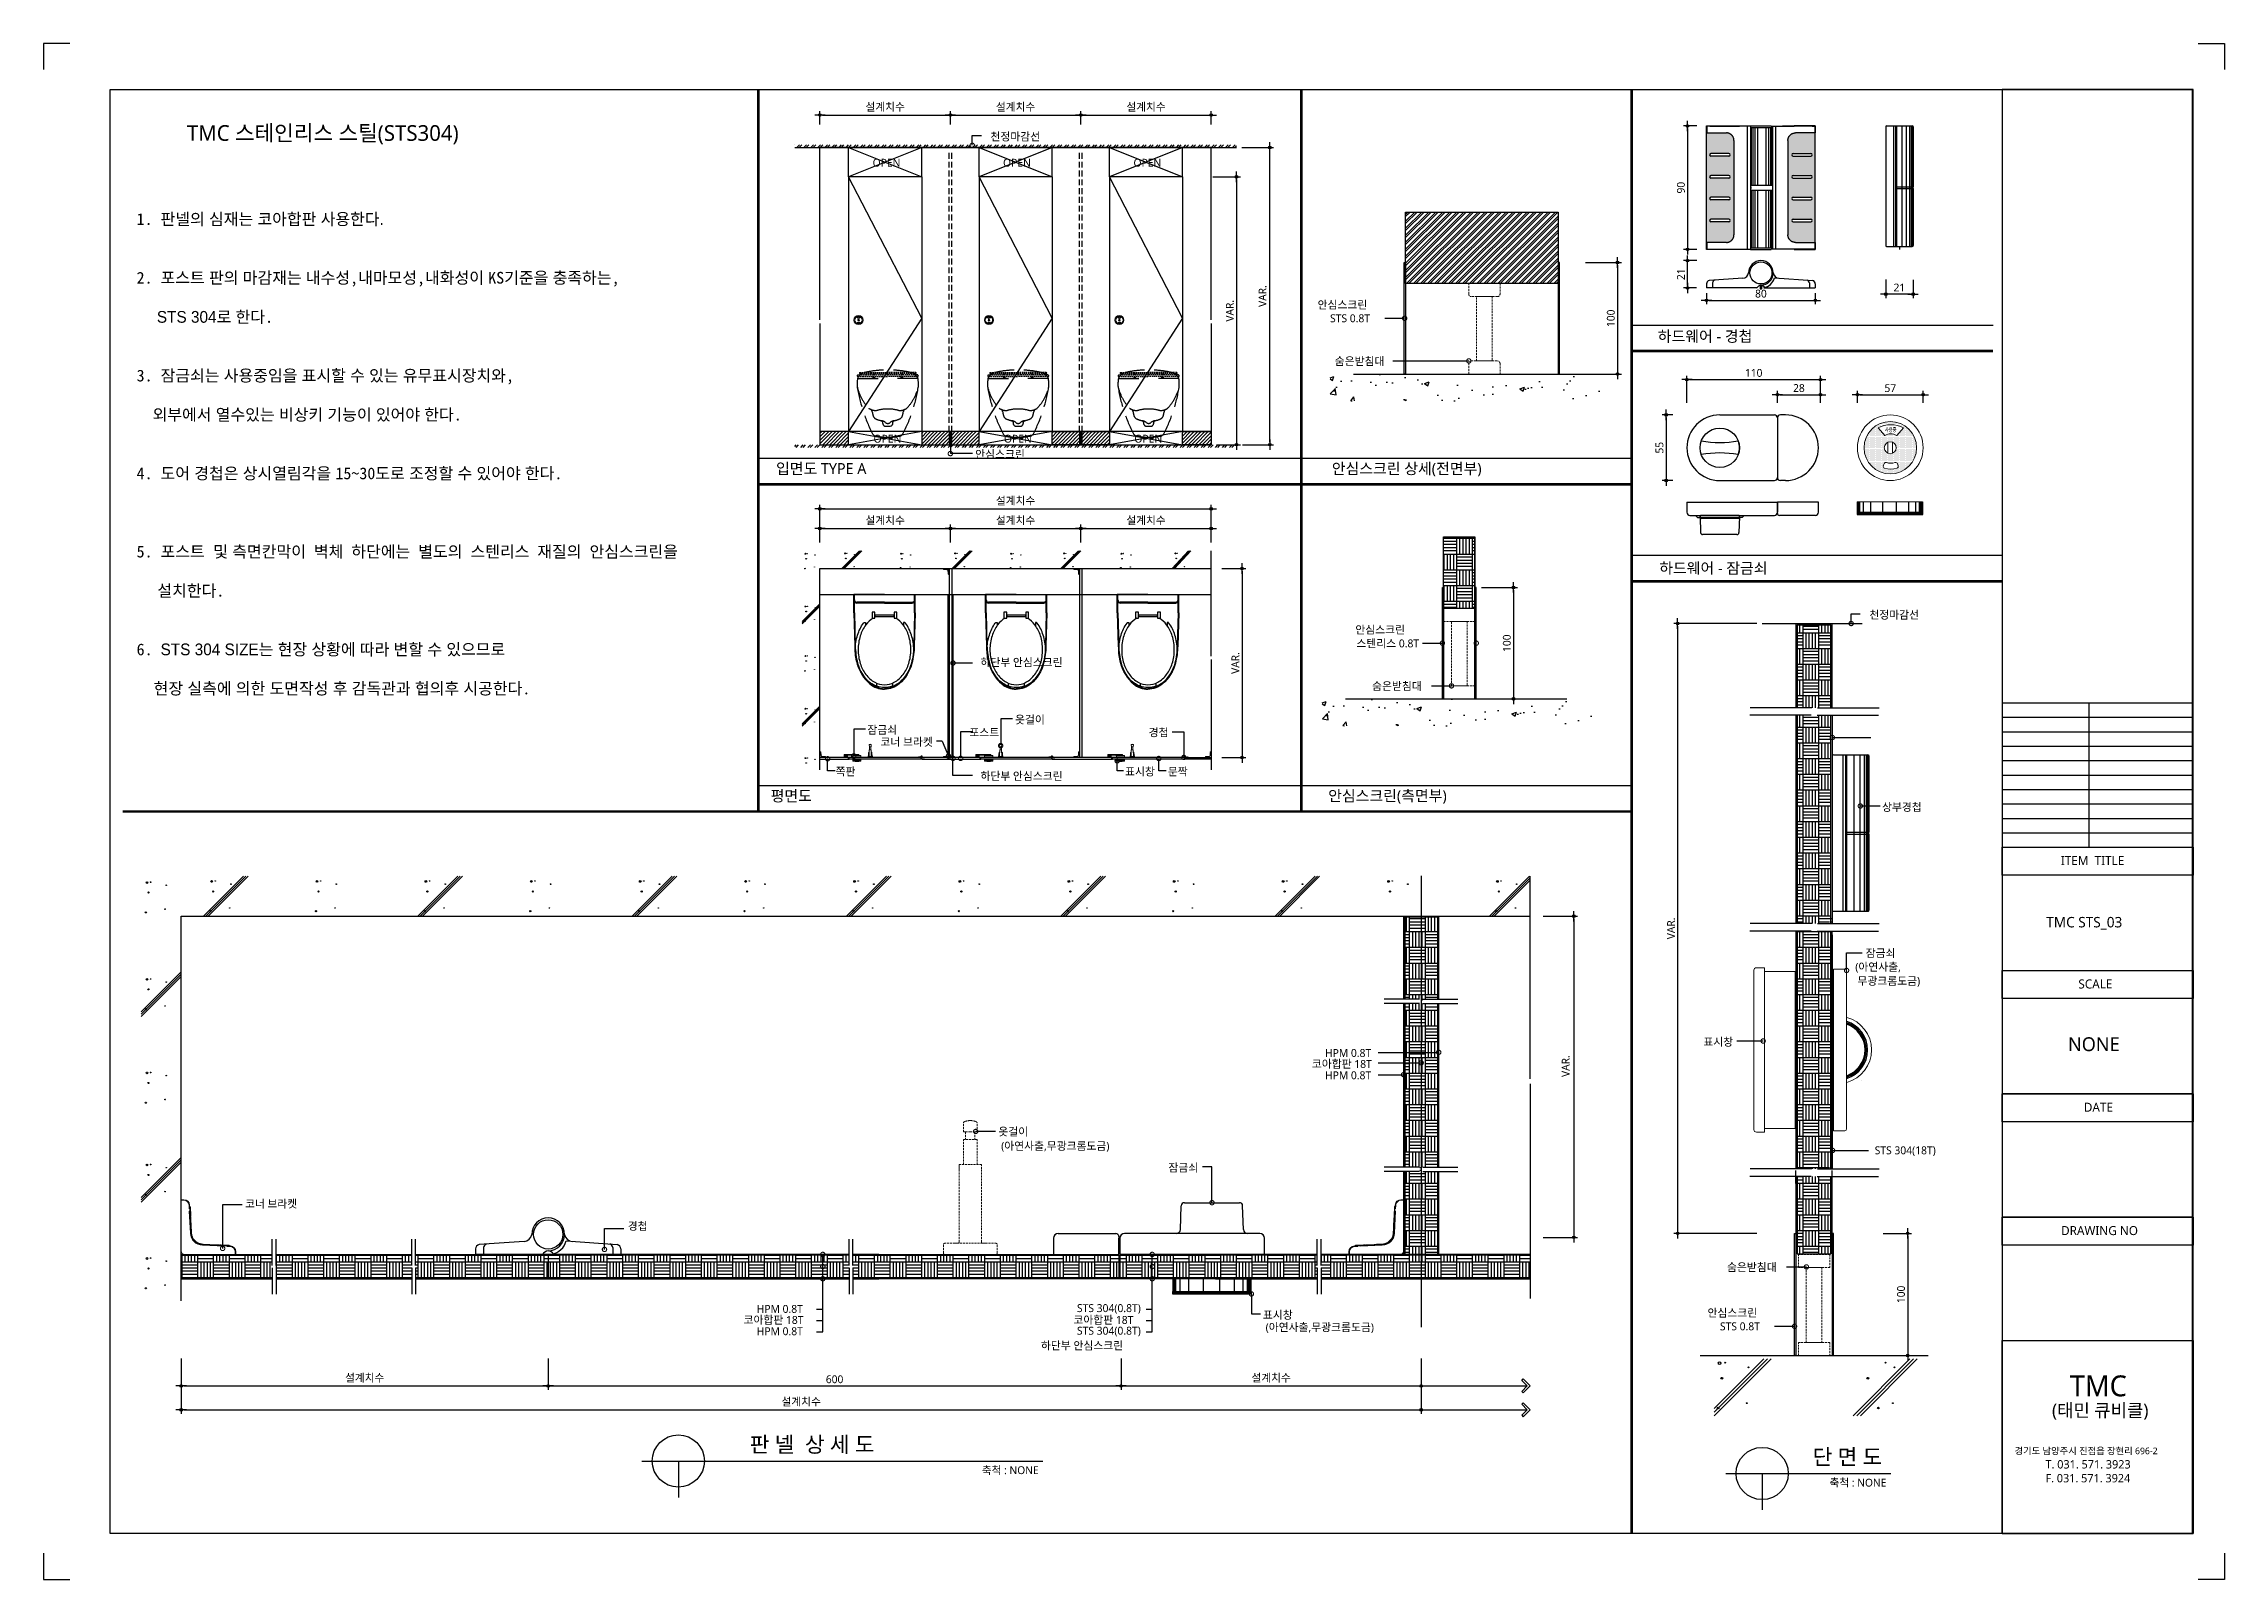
# Model space of a CAD drawing. Extents: x -256 to 8104, y -176 to 5714.
import ezdxf
from ezdxf.enums import TextEntityAlignment as Align

# ---------------------------------------------------------------- set-up
doc = ezdxf.new("R2010")
doc.units = 0
doc.header["$LTSCALE"] = 30
doc.linetypes.add('CEN', pattern=[62, 60, -1, 0, -1])
doc.linetypes.add('HIDDEN', pattern=[0.375, 0.25, -0.125])
doc.layers.get('0').update_dxf_attribs({"linetype": 'CONTINUOUS'})
doc.layers.get('DEFPOINTS').update_dxf_attribs({"linetype": 'CONTINUOUS'})
for name, color, linetype in [('02---제품선', 4, 'CONTINUOUS'), ('0_toilet', 6, 'CONTINUOUS'), ('C', 2, 'CONTINUOUS'), ('curior-0Line', 252, 'CONTINUOUS'), ('DIM', 7, 'CONTINUOUS'), ('HAT', 8, 'CONTINUOUS'), ('HID', 9, 'HIDDEN'), ('jac text', 7, 'CONTINUOUS'), ('TIT', 3, 'CONTINUOUS'), ('경첩', 4, 'CONTINUOUS'), ('문자', 3, 'CONTINUOUS'), ('부자재', 4, 'CONTINUOUS'), ('옷걸이', 4, 'CONTINUOUS'), ('잠금쇠(회전형)', 4, 'CONTINUOUS'), ('중심선', 1, 'CEN'), ('치수', 1, 'CONTINUOUS'), ('판넬', 2, 'CONTINUOUS'), ('해치', 8, 'CONTINUOUS')]:
    doc.layers.add(name, color=color, linetype=linetype)
doc.styles.add('HDW', font='gulim.ttc')
doc.styles.add('돋움', font='malgun.ttf')
doc.dimstyles.new('10', dxfattribs={"dimscale": 10, "dimtxt": 3, "dimasz": 1, "dimexe": 1.5, "dimexo": 2, "dimgap": 1, "dimtad": 1, "dimdec": 0, "dimlunit": 6, "dimtxsty": '돋움', "dimblk": 'DIMDOT', "dimcen": -1, "dimdle": 1.5, "dimclrt": 3, "dimazin": 3, "dimtfac": 1, "dimtdec": 0, "dimtix": 1, "dimtmove": 2, "dimatfit": 3, "dimldrblk": 'DIMDOT', "dimarcsym": 0})
pattern_1 = [(180, (30196.48, -5340.47), (-1e-14, -120.65), [60.325, -60.325]), (180, (30196.48, -5328.4), (-1e-14, -120.65), [60.325, -60.325]), (180, (30196.48, -5316.34), (-1e-14, -120.65), [60.325, -60.325]), (180, (30196.48, -5304.27), (-1e-14, -120.65), [60.325, -60.325]), (90, (30124.09, -5352.53), (-120.65, 7e-15), [60.325, -60.325]), (90, (30112.02, -5352.53), (-120.65, 7e-15), [60.325, -60.325]), (90, (30099.96, -5352.53), (-120.65, 7e-15), [60.325, -60.325]), (90, (30087.89, -5352.53), (-120.65, 7e-15), [60.325, -60.325]), (90, (30184.41, -5292.21), (-120.65, 7e-15), [60.325, -60.325]), (90, (30172.35, -5292.21), (-120.65, 7e-15), [60.325, -60.325]), (90, (30160.28, -5292.21), (-120.65, 7e-15), [60.325, -60.325]), (90, (30148.22, -5292.21), (-120.65, 7e-15), [60.325, -60.325]), (180, (30136.15, -5243.95), (-1e-14, -120.65), [60.325, -60.325]), (180, (30136.15, -5256.01), (-1e-14, -120.65), [60.325, -60.325]), (180, (30136.15, -5268.08), (-1e-14, -120.65), [60.325, -60.325]), (180, (30136.15, -5280.14), (-1e-14, -120.65), [60.325, -60.325]), (180, (30196.48, -5292.21), (-1e-14, -120.65), []), (90, (30136.15, -5352.53), (-120.65, 7e-15), []), (180, (30196.48, -5352.53), (-1e-14, -120.65), []), (270, (30196.48, -5231.88), (120.65, -2e-14), [])]

# ---------------------------------------------------------------- blocks, each defined once
blk = doc.blocks.new('DIMDOT')
at = {"linetype": 'Continuous'}
blk.add_line((-2, 0), (2, 0), dxfattribs=at)
for radius in [0.5, 0.25]:
    blk.add_circle((0, 0), radius, dxfattribs=at)
blk = doc.blocks.new('*D71')
at = {"layer": 'DEFPOINTS', "color": 0}
for p in [(41617.5, 263.4), (41117.5, 207.1), (41617.5, 207.1)]:
    blk.add_point(p, dxfattribs=at)
at = {"layer": 'DIM', "color": 0, "lineweight": -2, "ltscale": 10}
for p, q in [((41117.5, 227.1), (41117.5, 278.4)), ((41127.5, 263.4), (41607.5, 263.4)), ((41617.5, 227.1), (41617.5, 278.4))]:
    blk.add_line(p, q, dxfattribs=at)
at = {"layer": 'DIM', "color": 0, "lineweight": -2, "xscale": 10, "yscale": 10, "zscale": 10, "rotation": 180}
blk.add_blockref('DIMDOT', (41117.5, 263.4), dxfattribs=at)
at = {"layer": 'DIM', "color": 0, "lineweight": -2, "xscale": 10, "yscale": 10, "zscale": 10}
blk.add_blockref('DIMDOT', (41617.5, 263.4), dxfattribs=at)
at = {"layer": 'DIM', "color": 3, "insert": (41367.5, 293), "char_height": 30, "attachment_point": 5, "style": '돋움'}
blk.add_mtext('설계치수', dxfattribs=at)
blk = doc.blocks.new('*D72')
at = {"layer": 'DEFPOINTS', "color": 0}
for p in [(42117.5, 263.4), (41617.5, 207.1), (42117.5, 207.1)]:
    blk.add_point(p, dxfattribs=at)
at = {"layer": 'DIM', "color": 0, "lineweight": -2, "ltscale": 10}
for p, q in [((41617.5, 227.1), (41617.5, 278.4)), ((41627.5, 263.4), (42107.5, 263.4)), ((42117.5, 227.1), (42117.5, 278.4))]:
    blk.add_line(p, q, dxfattribs=at)
at = {"layer": 'DIM', "color": 0, "lineweight": -2, "xscale": 10, "yscale": 10, "zscale": 10, "rotation": 180}
blk.add_blockref('DIMDOT', (41617.5, 263.4), dxfattribs=at)
at = {"layer": 'DIM', "color": 0, "lineweight": -2, "xscale": 10, "yscale": 10, "zscale": 10}
blk.add_blockref('DIMDOT', (42117.5, 263.4), dxfattribs=at)
at = {"layer": 'DIM', "color": 3, "insert": (41867.5, 293), "char_height": 30, "attachment_point": 5, "style": '돋움'}
blk.add_mtext('설계치수', dxfattribs=at)
blk = doc.blocks.new('*D73')
at = {"layer": 'DEFPOINTS', "color": 0}
for p in [(42617.5, 263.4), (42117.5, 207.1), (42617.5, 207.1)]:
    blk.add_point(p, dxfattribs=at)
at = {"layer": 'DIM', "color": 0, "lineweight": -2, "ltscale": 10}
for p, q in [((42117.5, 227.1), (42117.5, 278.4)), ((42127.5, 263.4), (42607.5, 263.4)), ((42617.5, 227.1), (42617.5, 278.4))]:
    blk.add_line(p, q, dxfattribs=at)
at = {"layer": 'DIM', "color": 0, "lineweight": -2, "xscale": 10, "yscale": 10, "zscale": 10, "rotation": 180}
blk.add_blockref('DIMDOT', (42117.5, 263.4), dxfattribs=at)
at = {"layer": 'DIM', "color": 0, "lineweight": -2, "xscale": 10, "yscale": 10, "zscale": 10}
blk.add_blockref('DIMDOT', (42617.5, 263.4), dxfattribs=at)
at = {"layer": 'DIM', "color": 3, "insert": (42367.5, 293), "char_height": 30, "attachment_point": 5, "style": '돋움'}
blk.add_mtext('설계치수', dxfattribs=at)
blk = doc.blocks.new('*D74')
at = {"layer": 'DEFPOINTS', "color": 0}
for p in [(42604.1, 26.6), (42617.5, -1000.8), (42714.4, -1000.8)]:
    blk.add_point(p, dxfattribs=at)
at = {"layer": 'DIM', "color": 0, "lineweight": -2, "ltscale": 10}
for p, q in [((42624.1, 26.6), (42729.4, 26.6)), ((42714.4, 16.6), (42714.4, -990.8)), ((42637.5, -1000.8), (42729.4, -1000.8))]:
    blk.add_line(p, q, dxfattribs=at)
at = {"layer": 'DIM', "color": 0, "lineweight": -2, "xscale": 10, "yscale": 10, "zscale": 10}
for p, rotation in [((42714.4, 26.6), 90), ((42714.4, -1000.8), 270)]:
    blk.add_blockref('DIMDOT', p, dxfattribs=dict(at, rotation=rotation))
at = {"layer": 'DIM', "color": 3, "insert": (42689.2, -487.1), "char_height": 30, "attachment_point": 5, "rotation": 90, "style": '돋움'}
blk.add_mtext('VAR.', dxfattribs=at)
blk = doc.blocks.new('*D75')
at = {"layer": 'DEFPOINTS', "color": 0}
for p in [(42638.6, -1475.7), (42638.6, -2200.7), (42735.5, -2200.7)]:
    blk.add_point(p, dxfattribs=at)
at = {"layer": 'DIM', "color": 0, "lineweight": -2, "ltscale": 10}
for p, q in [((42658.6, -1475.7), (42750.5, -1475.7)), ((42735.5, -1485.7), (42735.5, -2190.7)), ((42658.6, -2200.7), (42750.5, -2200.7))]:
    blk.add_line(p, q, dxfattribs=at)
at = {"layer": 'DIM', "color": 0, "lineweight": -2, "xscale": 10, "yscale": 10, "zscale": 10}
for p, rotation in [((42735.5, -1475.7), 90), ((42735.5, -2200.7), 270)]:
    blk.add_blockref('DIMDOT', p, dxfattribs=dict(at, rotation=rotation))
at = {"layer": 'DIM', "color": 3, "insert": (42710.2, -1838.2), "char_height": 30, "attachment_point": 5, "rotation": 90, "style": '돋움'}
blk.add_mtext('VAR.', dxfattribs=at)
blk = doc.blocks.new('_DOTSMALL')
at = {"color": 0, "linetype": 'ByBlock', "const_width": 0.5}
blk.add_lwpolyline([(-0.0625, 0, 1), (0.0625, 0, 1)], format="xyb", close=True, dxfattribs=at)
blk = doc.blocks.new('A$C63EC304E')
at = {"layer": '치수', "color": 1, "xscale": 2.5, "yscale": 2.5, "zscale": 2.5, "rotation": 234.3098741996962}
blk.add_blockref('_DOTSMALL', (0.31, 0.31), dxfattribs=at)
blk = doc.blocks.new('A$C2BC9653E')
at = {"layer": '치수', "xscale": 0.3333333333333333, "yscale": 0.3333333333333333, "zscale": 0.3333333333333333}
blk.add_blockref('A$C63EC304E', (0, 0), dxfattribs=at)
blk = doc.blocks.new('A$C7FC71301')
at = {"layer": '치수', "rotation": 180}
blk.add_blockref('A$C2BC9653E', (0.21, 0.21), dxfattribs=at)
blk = doc.blocks.new('A$C4A20372B')
at = {"layer": '치수'}
blk.add_blockref('A$C7FC71301', (0, 0), dxfattribs=at)
blk = doc.blocks.new('A$C566469F5')
at = {"layer": '치수'}
blk.add_blockref('A$C4A20372B', (0, 0), dxfattribs=at)
blk = doc.blocks.new('A$C7E317CD4')
at = {"layer": '해치', "xscale": 2, "yscale": 2, "zscale": 2}
blk.add_blockref('A$C566469F5', (0, 0), dxfattribs=at)
blk = doc.blocks.new('A$C601D7F27')
at = {"layer": '치수'}
blk.add_blockref('A$C7E317CD4', (0, 0), dxfattribs=at)
blk = doc.blocks.new('A$C38802C08')
at = {"layer": '치수'}
blk.add_blockref('A$C601D7F27', (0, 0), dxfattribs=at)
blk = doc.blocks.new('*D76')
at = {"layer": 'DEFPOINTS', "color": 0}
for p in [(42617.5, -1322.1), (42117.5, -1395.3), (42617.5, -1395.3)]:
    blk.add_point(p, dxfattribs=at)
at = {"layer": 'DIM', "color": 0, "lineweight": -2, "ltscale": 10}
for p, q in [((42117.5, -1375.3), (42117.5, -1307.1)), ((42127.5, -1322.1), (42607.5, -1322.1)), ((42617.5, -1375.3), (42617.5, -1307.1))]:
    blk.add_line(p, q, dxfattribs=at)
at = {"layer": 'DIM', "color": 0, "lineweight": -2, "xscale": 10, "yscale": 10, "zscale": 10, "rotation": 180}
blk.add_blockref('DIMDOT', (42117.5, -1322.1), dxfattribs=at)
at = {"layer": 'DIM', "color": 0, "lineweight": -2, "xscale": 10, "yscale": 10, "zscale": 10}
blk.add_blockref('DIMDOT', (42617.5, -1322.1), dxfattribs=at)
at = {"layer": 'DIM', "color": 3, "insert": (42367.5, -1292.5), "char_height": 30, "attachment_point": 5, "style": '돋움'}
blk.add_mtext('설계치수', dxfattribs=at)
blk = doc.blocks.new('*D77')
at = {"layer": 'DEFPOINTS', "color": 0}
for p in [(42617.5, -1246.8), (41117.5, -1395.3), (42617.5, -1395.3)]:
    blk.add_point(p, dxfattribs=at)
at = {"layer": 'DIM', "color": 0, "lineweight": -2, "ltscale": 10}
for p, q in [((41117.5, -1375.3), (41117.5, -1231.8)), ((41127.5, -1246.8), (42607.5, -1246.8)), ((42617.5, -1375.3), (42617.5, -1231.8))]:
    blk.add_line(p, q, dxfattribs=at)
at = {"layer": 'DIM', "color": 0, "lineweight": -2, "xscale": 10, "yscale": 10, "zscale": 10, "rotation": 180}
blk.add_blockref('DIMDOT', (41117.5, -1246.8), dxfattribs=at)
at = {"layer": 'DIM', "color": 0, "lineweight": -2, "xscale": 10, "yscale": 10, "zscale": 10}
blk.add_blockref('DIMDOT', (42617.5, -1246.8), dxfattribs=at)
at = {"layer": 'DIM', "color": 3, "insert": (41867.5, -1217.2), "char_height": 30, "attachment_point": 5, "style": '돋움'}
blk.add_mtext('설계치수', dxfattribs=at)
blk = doc.blocks.new('*D78')
at = {"layer": 'DEFPOINTS', "color": 0}
for p in [(42117.5, -1322.1), (41617.5, -1395.3), (42117.5, -1395.3)]:
    blk.add_point(p, dxfattribs=at)
at = {"layer": 'DIM', "color": 0, "lineweight": -2, "ltscale": 10}
for p, q in [((41617.5, -1375.3), (41617.5, -1307.1)), ((41627.5, -1322.1), (42107.5, -1322.1)), ((42117.5, -1375.3), (42117.5, -1307.1))]:
    blk.add_line(p, q, dxfattribs=at)
at = {"layer": 'DIM', "color": 0, "lineweight": -2, "xscale": 10, "yscale": 10, "zscale": 10, "rotation": 180}
blk.add_blockref('DIMDOT', (41617.5, -1322.1), dxfattribs=at)
at = {"layer": 'DIM', "color": 0, "lineweight": -2, "xscale": 10, "yscale": 10, "zscale": 10}
blk.add_blockref('DIMDOT', (42117.5, -1322.1), dxfattribs=at)
at = {"layer": 'DIM', "color": 3, "insert": (41867.5, -1292.5), "char_height": 30, "attachment_point": 5, "style": '돋움'}
blk.add_mtext('설계치수', dxfattribs=at)
blk = doc.blocks.new('*D79')
at = {"layer": 'DEFPOINTS', "color": 0}
for p in [(41617.5, -1322.1), (41117.5, -1395.3), (41617.5, -1395.3)]:
    blk.add_point(p, dxfattribs=at)
at = {"layer": 'DIM', "color": 0, "lineweight": -2, "ltscale": 10}
for p, q in [((41117.5, -1375.3), (41117.5, -1307.1)), ((41127.5, -1322.1), (41607.5, -1322.1)), ((41617.5, -1375.3), (41617.5, -1307.1))]:
    blk.add_line(p, q, dxfattribs=at)
at = {"layer": 'DIM', "color": 0, "lineweight": -2, "xscale": 10, "yscale": 10, "zscale": 10, "rotation": 180}
blk.add_blockref('DIMDOT', (41117.5, -1322.1), dxfattribs=at)
at = {"layer": 'DIM', "color": 0, "lineweight": -2, "xscale": 10, "yscale": 10, "zscale": 10}
blk.add_blockref('DIMDOT', (41617.5, -1322.1), dxfattribs=at)
at = {"layer": 'DIM', "color": 3, "insert": (41367.5, -1292.5), "char_height": 30, "attachment_point": 5, "style": '돋움'}
blk.add_mtext('설계치수', dxfattribs=at)
blk = doc.blocks.new('*D80')
at = {"layer": 'DEFPOINTS', "color": 0}
for p in [(44953, -751.2), (44441, -859.9), (44953, -859.9)]:
    blk.add_point(p, dxfattribs=at)
at = {"layer": 'DIM', "color": 0, "lineweight": -2, "ltscale": 10}
for p, q in [((44441, -839.9), (44441, -736.2)), ((44451, -751.2), (44943, -751.2)), ((44953, -839.9), (44953, -736.2))]:
    blk.add_line(p, q, dxfattribs=at)
at = {"layer": 'DIM', "color": 0, "lineweight": -2, "xscale": 10, "yscale": 10, "zscale": 10, "rotation": 180}
blk.add_blockref('DIMDOT', (44441, -751.2), dxfattribs=at)
at = {"layer": 'DIM', "color": 0, "lineweight": -2, "xscale": 10, "yscale": 10, "zscale": 10}
blk.add_blockref('DIMDOT', (44953, -751.2), dxfattribs=at)
at = {"layer": 'DIM', "color": 3, "insert": (44697, -725.7), "char_height": 30, "attachment_point": 5, "style": '돋움'}
blk.add_mtext('110', dxfattribs=at)
blk = doc.blocks.new('*D81')
at = {"layer": 'DEFPOINTS', "color": 0}
for p in [(44953, -809.2), (44788, -859.9), (44953, -859.9)]:
    blk.add_point(p, dxfattribs=at)
at = {"layer": 'DIM', "color": 0, "lineweight": -2, "ltscale": 10}
for p, q in [((44788, -839.9), (44788, -794.2)), ((44798, -809.2), (44943, -809.2)), ((44953, -839.9), (44953, -794.2))]:
    blk.add_line(p, q, dxfattribs=at)
at = {"layer": 'DIM', "color": 0, "lineweight": -2, "xscale": 10, "yscale": 10, "zscale": 10, "rotation": 180}
blk.add_blockref('DIMDOT', (44788, -809.2), dxfattribs=at)
at = {"layer": 'DIM', "color": 0, "lineweight": -2, "xscale": 10, "yscale": 10, "zscale": 10}
blk.add_blockref('DIMDOT', (44953, -809.2), dxfattribs=at)
at = {"layer": 'DIM', "color": 3, "insert": (44870.5, -783.7), "char_height": 30, "attachment_point": 5, "style": '돋움'}
blk.add_mtext('28', dxfattribs=at)
blk = doc.blocks.new('*D82')
at = {"layer": 'DEFPOINTS', "color": 0}
for p in [(45346.7, -809.2), (45094.7, -859.9), (45346.7, -859.9)]:
    blk.add_point(p, dxfattribs=at)
at = {"layer": 'DIM', "color": 0, "lineweight": -2, "ltscale": 10}
for p, q in [((45094.7, -839.9), (45094.7, -794.2)), ((45104.7, -809.2), (45336.7, -809.2)), ((45346.7, -839.9), (45346.7, -794.2))]:
    blk.add_line(p, q, dxfattribs=at)
at = {"layer": 'DIM', "color": 0, "lineweight": -2, "xscale": 10, "yscale": 10, "zscale": 10, "rotation": 180}
blk.add_blockref('DIMDOT', (45094.7, -809.2), dxfattribs=at)
at = {"layer": 'DIM', "color": 0, "lineweight": -2, "xscale": 10, "yscale": 10, "zscale": 10}
blk.add_blockref('DIMDOT', (45346.7, -809.2), dxfattribs=at)
at = {"layer": 'DIM', "color": 3, "insert": (45220.7, -784), "char_height": 30, "attachment_point": 5, "style": '돋움'}
blk.add_mtext('57', dxfattribs=at)
blk = doc.blocks.new('*D83')
at = {"layer": 'DEFPOINTS', "color": 0}
for p in [(44498.7, 221.5), (44443.6, -251.6), (44498.7, -251.6)]:
    blk.add_point(p, dxfattribs=at)
at = {"layer": 'DIM', "color": 0, "lineweight": -2, "ltscale": 10}
for p, q in [((44478.7, 221.5), (44428.6, 221.5)), ((44443.6, 211.5), (44443.6, -241.6)), ((44478.7, -251.6), (44428.6, -251.6))]:
    blk.add_line(p, q, dxfattribs=at)
at = {"layer": 'DIM', "color": 0, "lineweight": -2, "xscale": 10, "yscale": 10, "zscale": 10}
for p, rotation in [((44443.6, 221.5), 90), ((44443.6, -251.6), 270)]:
    blk.add_blockref('DIMDOT', p, dxfattribs=dict(at, rotation=rotation))
at = {"layer": 'DIM', "color": 3, "insert": (44418.1, -15.1), "char_height": 30, "attachment_point": 5, "rotation": 90, "style": '돋움'}
blk.add_mtext('90', dxfattribs=at)
blk = doc.blocks.new('*D84')
at = {"layer": 'DEFPOINTS', "color": 0}
for p in [(44516.2, -399.8), (44933.3, -399.8), (44933.3, -447.2)]:
    blk.add_point(p, dxfattribs=at)
at = {"layer": 'DIM', "color": 0, "lineweight": -2, "ltscale": 10}
for p, q in [((44516.2, -419.8), (44516.2, -462.2)), ((44526.2, -447.2), (44923.3, -447.2)), ((44933.3, -419.8), (44933.3, -462.2))]:
    blk.add_line(p, q, dxfattribs=at)
at = {"layer": 'DIM', "color": 0, "lineweight": -2, "xscale": 10, "yscale": 10, "zscale": 10, "rotation": 180}
blk.add_blockref('DIMDOT', (44516.2, -447.2), dxfattribs=at)
at = {"layer": 'DIM', "color": 0, "lineweight": -2, "xscale": 10, "yscale": 10, "zscale": 10}
blk.add_blockref('DIMDOT', (44933.3, -447.2), dxfattribs=at)
at = {"layer": 'DIM', "color": 3, "insert": (44724.8, -421.7), "char_height": 30, "attachment_point": 5, "style": '돋움'}
blk.add_mtext('80', dxfattribs=at)
blk = doc.blocks.new('*D85')
at = {"layer": 'DEFPOINTS', "color": 0}
for p in [(44443.6, -294.8), (44498.7, -294.8), (44497.9, -399.8)]:
    blk.add_point(p, dxfattribs=at)
at = {"layer": 'DIM', "color": 0, "lineweight": -2, "ltscale": 10}
for p, q in [((44478.7, -294.8), (44428.6, -294.8)), ((44443.6, -389.8), (44443.6, -304.8)), ((44477.9, -399.8), (44428.6, -399.8))]:
    blk.add_line(p, q, dxfattribs=at)
at = {"layer": 'DIM', "color": 0, "lineweight": -2, "xscale": 10, "yscale": 10, "zscale": 10}
for p, rotation in [((44443.6, -294.8), 90), ((44443.6, -399.8), 270)]:
    blk.add_blockref('DIMDOT', p, dxfattribs=dict(at, rotation=rotation))
at = {"layer": 'DIM', "color": 3, "insert": (44418.3, -347.3), "char_height": 30, "attachment_point": 5, "rotation": 90, "style": '돋움'}
blk.add_mtext('21', dxfattribs=at)
blk = doc.blocks.new('*D86')
at = {"layer": 'DEFPOINTS', "color": 0}
for p in [(45203.1, -347.7), (45308.1, -348.4), (45203.1, -423.3)]:
    blk.add_point(p, dxfattribs=at)
at = {"layer": 'DIM', "color": 0, "lineweight": -2, "ltscale": 10}
for p, q in [((45203.1, -367.7), (45203.1, -438.3)), ((45308.1, -368.4), (45308.1, -438.3)), ((45298.1, -423.3), (45213.1, -423.3))]:
    blk.add_line(p, q, dxfattribs=at)
at = {"layer": 'DIM', "color": 0, "lineweight": -2, "xscale": 10, "yscale": 10, "zscale": 10, "rotation": 180}
blk.add_blockref('DIMDOT', (45203.1, -423.3), dxfattribs=at)
at = {"layer": 'DIM', "color": 0, "lineweight": -2, "xscale": 10, "yscale": 10, "zscale": 10}
blk.add_blockref('DIMDOT', (45308.1, -423.3), dxfattribs=at)
at = {"layer": 'DIM', "color": 3, "insert": (45255.6, -398), "char_height": 30, "attachment_point": 5, "style": '돋움'}
blk.add_mtext('21', dxfattribs=at)
blk = doc.blocks.new('A$C10E41893')
at = {"layer": '부자재'}
for p, q in [((6, 0), (6, 196)), ((123, 196), (6, 196)), ((123, 192), (6, 192)), ((55, 0), (55, 177)), ((61, 0), (61, 177)), ((6, 0), (6, -196)), ((55, 0), (55, -177)), ((61, 0), (61, -177)), ((123, -192), (6, -192)), ((123, -196), (6, -196))]:
    blk.add_line(p, q, dxfattribs=at)
for points in [[(123, 196, -0.012538), (123, 196), (335, 190, -0.055395), (445, 175, -0.154276), (577, 93, -0.179504), (612, 0, -0.179504)], [(123, 192, -0.012538), (123, 192), (335, 187, -0.055395), (444, 172, -0.154276), (574, 91, -0.179504), (608, 0, -0.179504)], [(157, -72, 0.089162), (200, -119, 0.085733), (270, -155, 0.075373), (359, -168, 0.075373), (447, -155, 0.085733), (517, -119, 0.106084), (567, -62, 0.126931), (583, 0, 0.126931), (567, 62, 0.106084), (517, 119, 0.085733), (447, 155, 0.075373), (359, 168, 0.075373), (270, 155, 0.085733), (200, 119, 0.089162), (157, 72)], [(572, 51), (589, 51), (589, 60, 0.021185), (583, 71, 0.106084), (528, 134, 0.085733), (453, 172, 0.075373), (359, 187, 0.075373), (265, 172, 0.085733), (189, 134, 0.007337), (184, 130), (184, 122), (205, 122)], [(123, -196, 0.012538), (123, -196), (335, -190, 0.055395), (445, -175, 0.154276), (577, -93, 0.179504), (612, 0, 0.179504)], [(123, -192, 0.012538), (123, -192), (335, -187, 0.055395), (444, -172, 0.154276), (574, -91, 0.179504), (608, 0, 0.179504)], [(589, -51, 0.090214), (598, 0, 0.090214), (589, 51, 0.106084)], [(572, -51), (589, -51), (589, -60, -0.021185), (583, -71, -0.106084), (528, -134, -0.085733), (453, -172, -0.075373), (359, -187, -0.075373), (265, -172, -0.085733), (189, -134, -0.007337), (184, -130), (184, -122), (205, -122)]]:
    blk.add_lwpolyline(points, format="xyb", dxfattribs=at)
blk.add_lwpolyline([(138, -61), (119, -61), (119, -79), (157, -79), (157, -61), (138, -61), (147, -61), (147, 61), (138, 61), (157, 61), (157, 79), (119, 79), (119, 61), (138, 61), (138, -61), (119, -61)], dxfattribs=at)
for centre, start, end in [((40, 177), 0, 90), ((46, 177), 0, 90), ((40, -177), 270, 0), ((46, -177), 270, 0)]:
    blk.add_arc(centre, 15, start, end, dxfattribs=at)
blk = doc.blocks.new('A$C460A2A32')
at = {"color": 0}
for p, q in [((3, 20), (0, 16)), ((3, 20), (9, 20)), ((4, 10), (162, 10)), ((9, 20), (162, 20)), ((13, 32), (11, 30)), ((13, 32), (162, 32)), ((13, 27), (162, 27)), ((312, 32), (162, 32)), ((312, 27), (162, 27)), ((316, 20), (162, 20)), ((321, 10), (162, 10)), ((312, 32), (313, 30)), ((322, 20), (316, 20)), ((322, 20), (324, 16))]:
    blk.add_line(p, q, dxfattribs=at)
for centre, radius, start, end in [((4, 14), 4, 150.0107, 270), ((13, 29), 2, 135, 270), ((109, 28), 26, 182.6717, 198.4118), ((109, 10), 26, 180, 202.6199), ((107, 28), 23, 183.0205, 200.9186), ((107, 10), 23, 180, 205.7715), ((69, 10), 23, 334.2285, 0), ((69, 28), 23, 339.0814, 356.9795), ((67, 10), 26, 337.3801, 0), ((67, 28), 26, 341.5882, 357.3283), ((257, 10), 26, 180, 202.6199), ((257, 28), 26, 182.6717, 198.4118), ((256, 28), 23, 183.0205, 200.9186), ((256, 10), 23, 180, 205.7715), ((217, 10), 23, 334.2285, 0), ((217, 28), 23, 339.0814, 356.9795), ((216, 28), 26, 341.5882, 357.3283), ((216, 10), 26, 337.3801, 0), ((312, 29), 2, 270, 45), ((321, 14), 4, 270, 29.9893)]:
    blk.add_arc(centre, radius, start, end, dxfattribs=at)
blk = doc.blocks.new('*D87')
at = {"layer": 'DEFPOINTS', "color": 0}
for p in [(44406.7, -886.4), (44361, -1138.4), (44406.7, -1138.4)]:
    blk.add_point(p, dxfattribs=at)
at = {"layer": 'DIM', "color": 0, "lineweight": -2, "ltscale": 10}
for p, q in [((44386.7, -886.4), (44346, -886.4)), ((44361, -896.4), (44361, -1128.4)), ((44386.7, -1138.4), (44346, -1138.4))]:
    blk.add_line(p, q, dxfattribs=at)
at = {"layer": 'DIM', "color": 0, "lineweight": -2, "xscale": 10, "yscale": 10, "zscale": 10}
for p, rotation in [((44361, -886.4), 90), ((44361, -1138.4), 270)]:
    blk.add_blockref('DIMDOT', p, dxfattribs=dict(at, rotation=rotation))
at = {"layer": 'DIM', "color": 3, "insert": (44335.8, -1012.4), "char_height": 30, "attachment_point": 5, "rotation": 90, "style": '돋움'}
blk.add_mtext('55', dxfattribs=at)
blk = doc.blocks.new('*D88')
at = {"layer": 'DEFPOINTS', "color": 0}
for p in [(44729.6, -1686.4), (44405.6, -4025.4), (44729.6, -4025.4)]:
    blk.add_point(p, dxfattribs=at)
at = {"layer": 'DIM', "color": 0, "lineweight": -2, "ltscale": 10}
for p, q in [((44709.6, -1686.4), (44390.6, -1686.4)), ((44405.6, -1696.4), (44405.6, -4015.4)), ((44709.6, -4025.4), (44390.6, -4025.4))]:
    blk.add_line(p, q, dxfattribs=at)
at = {"layer": 'DIM', "color": 0, "lineweight": -2, "xscale": 10, "yscale": 10, "zscale": 10}
for p, rotation in [((44405.6, -1686.4), 90), ((44405.6, -4025.4), 270)]:
    blk.add_blockref('DIMDOT', p, dxfattribs=dict(at, rotation=rotation))
at = {"layer": 'DIM', "color": 3, "insert": (44380.3, -2855.9), "char_height": 30, "attachment_point": 5, "rotation": 90, "style": '돋움'}
blk.add_mtext('VAR.', dxfattribs=at)
blk = doc.blocks.new('A$C13EB2441')
for p, q in [((0.84, 7.37), (0.84, 14.11)), ((0.84, 6.74), (0.84, 0))]:
    blk.add_line(p, q)
blk = doc.blocks.new('*D89')
at = {"layer": 'DEFPOINTS', "color": 0}
for p in [(45173.1, -4025.4), (45173.1, -4493.7), (45287.4, -4493.7)]:
    blk.add_point(p, dxfattribs=at)
at = {"layer": 'DIM', "color": 0, "lineweight": -2, "ltscale": 10}
for p, q in [((45193.1, -4025.4), (45302.4, -4025.4)), ((45287.4, -4035.4), (45287.4, -4483.7)), ((45193.1, -4493.7), (45302.4, -4493.7))]:
    blk.add_line(p, q, dxfattribs=at)
at = {"layer": 'DIM', "color": 0, "lineweight": -2, "xscale": 10, "yscale": 10, "zscale": 10}
for p, rotation in [((45287.4, -4025.4), 90), ((45287.4, -4493.7), 270)]:
    blk.add_blockref('DIMDOT', p, dxfattribs=dict(at, rotation=rotation))
at = {"layer": 'DIM', "color": 3, "insert": (45261.9, -4259.5), "char_height": 30, "attachment_point": 5, "rotation": 90, "style": '돋움'}
blk.add_mtext('100', dxfattribs=at)
blk = doc.blocks.new('*D90')
at = {"layer": 'DEFPOINTS', "color": 0}
for p in [(43633.5, -1548.3), (43633.5, -1975.8), (43776.4, -1975.8)]:
    blk.add_point(p, dxfattribs=at)
at = {"layer": 'DIM', "color": 0, "lineweight": -2, "ltscale": 10}
for p, q in [((43653.5, -1548.3), (43791.4, -1548.3)), ((43776.4, -1558.3), (43776.4, -1965.8)), ((43653.5, -1975.8), (43791.4, -1975.8))]:
    blk.add_line(p, q, dxfattribs=at)
at = {"layer": 'DIM', "color": 0, "lineweight": -2, "xscale": 10, "yscale": 10, "zscale": 10}
for p, rotation in [((43776.4, -1548.3), 90), ((43776.4, -1975.8), 270)]:
    blk.add_blockref('DIMDOT', p, dxfattribs=dict(at, rotation=rotation))
at = {"layer": 'DIM', "color": 3, "insert": (43750.8, -1762.1), "char_height": 30, "attachment_point": 5, "rotation": 90, "style": '돋움'}
blk.add_mtext('100', dxfattribs=at)
blk = doc.blocks.new('*D91')
at = {"layer": 'DEFPOINTS', "color": 0}
for p in [(42714.4, 139), (42841.8, 139), (42716.9, -1000.8)]:
    blk.add_point(p, dxfattribs=at)
at = {"layer": 'DIM', "color": 0, "lineweight": -2, "ltscale": 10}
for p, q in [((42734.4, 139), (42856.8, 139)), ((42841.8, -990.8), (42841.8, 129)), ((42736.9, -1000.8), (42856.8, -1000.8))]:
    blk.add_line(p, q, dxfattribs=at)
at = {"layer": 'DIM', "color": 0, "lineweight": -2, "xscale": 10, "yscale": 10, "zscale": 10}
for p, rotation in [((42841.8, 139), 90), ((42841.8, -1000.8), 270)]:
    blk.add_blockref('DIMDOT', p, dxfattribs=dict(at, rotation=rotation))
at = {"layer": 'DIM', "color": 3, "insert": (42814.5, -430.9), "char_height": 30, "attachment_point": 5, "rotation": 90, "style": '돋움'}
blk.add_mtext('VAR.', dxfattribs=at)
blk = doc.blocks.new('*D92')
at = {"layer": 'DEFPOINTS', "color": 0}
for p in [(44032.1, -302.2), (44032.1, -729.7), (44175, -729.7)]:
    blk.add_point(p, dxfattribs=at)
at = {"layer": 'DIM', "color": 0, "lineweight": -2, "ltscale": 10}
for p, q in [((44052.1, -302.2), (44190, -302.2)), ((44175, -312.2), (44175, -719.7)), ((44052.1, -729.7), (44190, -729.7))]:
    blk.add_line(p, q, dxfattribs=at)
at = {"layer": 'DIM', "color": 0, "lineweight": -2, "xscale": 10, "yscale": 10, "zscale": 10}
for p, rotation in [((44175, -302.2), 90), ((44175, -729.7), 270)]:
    blk.add_blockref('DIMDOT', p, dxfattribs=dict(at, rotation=rotation))
at = {"layer": 'DIM', "color": 3, "insert": (44149.4, -516), "char_height": 30, "attachment_point": 5, "rotation": 90, "style": '돋움'}
blk.add_mtext('100', dxfattribs=at)
blk = doc.blocks.new('*D93')
at = {"layer": 'DEFPOINTS', "color": 0}
for p in [(38668.6, -4484.9), (40075.7, -4484.9), (40075.7, -4610.7)]:
    blk.add_point(p, dxfattribs=at)
at = {"layer": 'DIM', "color": 0, "lineweight": -2, "ltscale": 10}
for p, q in [((38668.6, -4504.9), (38668.6, -4625.7)), ((40075.7, -4504.9), (40075.7, -4625.7)), ((38678.6, -4610.7), (40065.7, -4610.7))]:
    blk.add_line(p, q, dxfattribs=at)
at = {"layer": 'DIM', "color": 0, "lineweight": -2, "xscale": 10, "yscale": 10, "zscale": 10, "rotation": 180}
blk.add_blockref('DIMDOT', (38668.6, -4610.7), dxfattribs=at)
at = {"layer": 'DIM', "color": 0, "lineweight": -2, "xscale": 10, "yscale": 10, "zscale": 10}
blk.add_blockref('DIMDOT', (40075.7, -4610.7), dxfattribs=at)
at = {"layer": 'DIM', "color": 3, "insert": (39372.2, -4581), "char_height": 30, "attachment_point": 5, "style": '돋움'}
blk.add_mtext('설계치수', dxfattribs=at)
blk = doc.blocks.new('*D94')
at = {"layer": 'DEFPOINTS', "color": 0}
for p in [(38668.6, -4484.9), (43422.6, -4484.9), (43422.6, -4702.1)]:
    blk.add_point(p, dxfattribs=at)
at = {"layer": 'DIM', "color": 0, "lineweight": -2, "ltscale": 10}
for p, q in [((38668.6, -4504.9), (38668.6, -4717.1)), ((43422.6, -4504.9), (43422.6, -4717.1)), ((38678.6, -4702.1), (43412.6, -4702.1))]:
    blk.add_line(p, q, dxfattribs=at)
at = {"layer": 'DIM', "color": 0, "lineweight": -2, "xscale": 10, "yscale": 10, "zscale": 10, "rotation": 180}
blk.add_blockref('DIMDOT', (38668.6, -4702.1), dxfattribs=at)
at = {"layer": 'DIM', "color": 0, "lineweight": -2, "xscale": 10, "yscale": 10, "zscale": 10}
blk.add_blockref('DIMDOT', (43422.6, -4702.1), dxfattribs=at)
at = {"layer": 'DIM', "color": 3, "insert": (41045.6, -4672.5), "char_height": 30, "attachment_point": 5, "style": '돋움'}
blk.add_mtext('설계치수', dxfattribs=at)
blk = doc.blocks.new('*D95')
at = {"layer": 'DEFPOINTS', "color": 0}
for p in [(42271.7, -4484.9), (43422.6, -4484.9), (43422.6, -4610.7)]:
    blk.add_point(p, dxfattribs=at)
at = {"layer": 'DIM', "color": 0, "lineweight": -2, "ltscale": 10}
for p, q in [((42271.7, -4504.9), (42271.7, -4625.7)), ((43422.6, -4504.9), (43422.6, -4625.7)), ((42281.7, -4610.7), (43412.6, -4610.7))]:
    blk.add_line(p, q, dxfattribs=at)
at = {"layer": 'DIM', "color": 0, "lineweight": -2, "xscale": 10, "yscale": 10, "zscale": 10, "rotation": 180}
blk.add_blockref('DIMDOT', (42271.7, -4610.7), dxfattribs=at)
at = {"layer": 'DIM', "color": 0, "lineweight": -2, "xscale": 10, "yscale": 10, "zscale": 10}
blk.add_blockref('DIMDOT', (43422.6, -4610.7), dxfattribs=at)
at = {"layer": 'DIM', "color": 3, "insert": (42847.1, -4581), "char_height": 30, "attachment_point": 5, "style": '돋움'}
blk.add_mtext('설계치수', dxfattribs=at)
blk = doc.blocks.new('*D96')
at = {"layer": 'DEFPOINTS', "color": 0}
for p in [(40075.7, -4484.9), (42271.7, -4484.9), (42271.7, -4610.7)]:
    blk.add_point(p, dxfattribs=at)
at = {"layer": 'DIM', "color": 0, "lineweight": -2, "ltscale": 10}
for p, q in [((40075.7, -4504.9), (40075.7, -4625.7)), ((42271.7, -4504.9), (42271.7, -4625.7)), ((40085.7, -4610.7), (42261.7, -4610.7))]:
    blk.add_line(p, q, dxfattribs=at)
at = {"layer": 'DIM', "color": 0, "lineweight": -2, "xscale": 10, "yscale": 10, "zscale": 10, "rotation": 180}
blk.add_blockref('DIMDOT', (40075.7, -4610.7), dxfattribs=at)
at = {"layer": 'DIM', "color": 0, "lineweight": -2, "xscale": 10, "yscale": 10, "zscale": 10}
blk.add_blockref('DIMDOT', (42271.7, -4610.7), dxfattribs=at)
at = {"layer": 'DIM', "color": 3, "insert": (41173.7, -4585.2), "char_height": 30, "attachment_point": 5, "style": '돋움'}
blk.add_mtext('600', dxfattribs=at)
blk = doc.blocks.new('A$C06B31977')
for p, q in [((1.26, 11.06), (1.26, 21.17)), ((1.26, 10.11), (1.26, 0))]:
    blk.add_line(p, q)
blk = doc.blocks.new('*D97')
at = {"layer": 'DEFPOINTS', "color": 0}
for p in [(43869.4, -2809.3), (43869.4, -4040.7), (44007.2, -4040.7)]:
    blk.add_point(p, dxfattribs=at)
at = {"layer": 'DIM', "color": 0, "lineweight": -2, "ltscale": 10}
for p, q in [((43889.4, -2809.3), (44022.2, -2809.3)), ((44007.2, -2819.3), (44007.2, -4030.7)), ((43889.4, -4040.7), (44022.2, -4040.7))]:
    blk.add_line(p, q, dxfattribs=at)
at = {"layer": 'DIM', "color": 0, "lineweight": -2, "xscale": 10, "yscale": 10, "zscale": 10}
for p, rotation in [((44007.2, -2809.3), 90), ((44007.2, -4040.7), 270)]:
    blk.add_blockref('DIMDOT', p, dxfattribs=dict(at, rotation=rotation))
at = {"layer": 'DIM', "color": 3, "insert": (43976.4, -3384.1), "char_height": 30, "attachment_point": 5, "rotation": 90, "style": '돋움'}
blk.add_mtext('VAR.', dxfattribs=at)
blk = doc.blocks.new('STS_03', base_point=(38397.3, -5176.8))
h = blk.add_hatch()
h.set_pattern_fill('ANSI31', color=3, scale=3, angle=180)
h.set_pattern_definition([(225, (38435.826, -5352.532), (6.735192, -6.735192), [])])
h.paths.add_polyline_path([(41227.5, -950.8), (41117.5, -950.8), (41117.5, -1000.8), (41227.5, -1000.8)])
h.paths.add_polyline_path([(41612.5, -950.8), (41507.5, -950.8), (41507.5, -1000.8), (41612.5, -1000.8)])
h.paths.add_polyline_path([(41727.5, -950.8), (41622.5, -950.8), (41622.5, -1000.8), (41727.5, -1000.8)])
h.paths.add_polyline_path([(42112.5, -950.8), (42007.5, -950.8), (42007.5, -1000.8), (42112.5, -1000.8)])
h.paths.add_polyline_path([(42227.5, -950.8), (42122.5, -950.8), (42122.5, -1000.8), (42227.5, -1000.8)])
h.paths.add_polyline_path([(42617.5, -950.8), (42507.5, -950.8), (42507.5, -1000.8), (42617.5, -1000.8)])
h = blk.add_hatch()
h.set_pattern_fill('ANSI31', color=2, style=0)
h.set_pattern_definition([(45, (38435.8263, -5352.532), (-2.245064, 2.245064), [])])
h.paths.add_polyline_path([(41622.5, -950.8), (41612.5, -950.8), (41612.5, -1000.8), (41622.5, -1000.8)])
h = blk.add_hatch()
h.set_pattern_fill('ANSI31', color=2, style=0)
h.set_pattern_definition([(45, (38935.8263, -5352.532), (-2.245064, 2.245064), [])])
h.paths.add_polyline_path([(42122.5, -950.8), (42112.5, -950.8), (42112.5, -1000.8), (42122.5, -1000.8)])
h = blk.add_hatch()
h.set_pattern_fill('ANSI31', color=2, style=0)
h.set_pattern_definition([(45, (41613.9926, -3512.5427), (-2.245064, 2.245064), [])])
h.paths.add_polyline_path([(43508.5, -1548.3), (43503.5, -1548.3), (43503.5, -1760, -1), (43503.5, -1764.1), (43503.5, -1975.8), (43508.5, -1975.8)])
h.paths.add_polyline_path([(43633.5, -1764.1, -1), (43633.5, -1760), (43633.5, -1548.3), (43628.5, -1548.3), (43628.5, -1975.8), (43633.5, -1975.8)])
at = {"layer": 'HAT'}
h = blk.add_hatch(dxfattribs=at)
h.set_pattern_fill('ANSI32', color=256, scale=2, style=0)
h.set_pattern_definition([(45, (29781.457, -5494.008), (-13.470384, 13.470384), []), (45, (29790.437, -5494.008), (-13.470384, 13.470384), [])])
h.paths.add_polyline_path([(41020.8, 149), (42714.4, 149), (42714.4, 139), (41020.8, 139)])
h = blk.add_hatch(dxfattribs=at)
h.set_pattern_fill('ANSI32', color=256, scale=2, style=0)
h.set_pattern_definition([(45, (30105.73, -5361.366), (-13.470384, 13.470384), []), (45, (30114.71, -5361.366), (-13.470384, 13.470384), [])])
h.paths.add_polyline_path([(43362.7, -108.5), (43948, -108.5), (43948, -383.1), (43362.7, -383.1)])
h = blk.add_hatch(dxfattribs=at)
h.set_pattern_fill('ANSI32', color=256, scale=2, style=0)
h.set_pattern_definition([(45, (29781.457, -5312.028), (-13.470384, 13.470384), []), (45, (29790.437, -5312.028), (-13.470384, 13.470384), [])])
h.paths.add_polyline_path([(41020.8, -1011.3), (42714.4, -1011.3), (42714.4, -1001.3), (41020.8, -1001.3)])
at = {"layer": '해치'}
h = blk.add_hatch(dxfattribs=at)
h.set_pattern_fill('DOTS', color=256, scale=2.628474)
h.set_pattern_definition([(0, (41554.5, 556.5093), (2.086351, 4.172702), [0, -4.172702])])
edge = h.paths.add_edge_path()
edge.add_line((44516.7, -225.1), (44516.8, -225.1))
edge.add_spline(control_points=[(44516.8, -225.1), (44517, -225.1), (44528.6, -225.1)], knot_values=[-0.724312, -0.724312, -0.724312, 0.724312, 0.724312, 0.724312], weights=[1, 0.748956, 1], degree=2, periodic=0)
edge.add_line((44528.6, -225.1), (44592.5, -225.1))
edge.add_spline(control_points=[(44592.5, -225.1), (44621.4, -225.1), (44621.4, -196.2)], knot_values=[-1.570796, -1.570796, -1.570796, 0, 0, 0], weights=[1, 0.707107, 1], degree=2, periodic=0)
edge.add_line((44621.4, -196.2), (44621.4, 166))
edge.add_spline(control_points=[(44621.4, 166), (44621.4, 194.9), (44592.5, 194.9)], knot_values=[0, 0, 0, 1.570796, 1.570796, 1.570796], weights=[1, 0.707107, 1], degree=2, periodic=0)
edge.add_line((44592.5, 194.9), (44528.6, 194.9))
edge.add_spline(control_points=[(44528.6, 194.9), (44517, 194.9), (44516.8, 194.9)], knot_values=[-0.724312, -0.724312, -0.724312, 0.724312, 0.724312, 0.724312], weights=[1, 0.748956, 1], degree=2, periodic=0)
edge.add_line((44516.7, 194.9), (44516.7, -225.1))
h.paths.add_polyline_path([(44601.6, 116.2, -0.414214), (44606.9, 110.9, -0.414214), (44601.6, 105.7), (44533.3, 105.7, -0.414214), (44528, 110.9, -0.414214), (44533.3, 116.2)], flags=16)
h.paths.add_polyline_path([(44601.6, 32.2, -0.414214), (44606.9, 26.9, -0.414214), (44601.6, 21.7), (44533.3, 21.7, -0.414214), (44528, 26.9, -0.414214), (44533.3, 32.2)], flags=16)
h.paths.add_polyline_path([(44601.6, -51.8, -0.414214), (44606.9, -57.1, -0.414214), (44601.6, -62.3), (44533.3, -62.3, -0.414214), (44528, -57.1, -0.414214), (44533.3, -51.8)], flags=16)
h.paths.add_polyline_path([(44601.6, -135.8, -0.414214), (44606.9, -141.1, -0.414214), (44601.6, -146.3), (44533.3, -146.3, -0.414214), (44528, -141.1, -0.414214), (44533.3, -135.8)], flags=16)
h = blk.add_hatch(dxfattribs=at)
h.set_pattern_fill('DOTS', color=256, scale=2.628474)
h.set_pattern_definition([(0, (41079.8828, 556.5093), (2.086351, 4.1727023), [0, -4.1727023])])
edge = h.paths.add_edge_path()
edge.add_spline(control_points=[(44828.2, 166), (44828.2, 194.9), (44857.1, 194.9)], knot_values=[0, 0, 0, 1.570796, 1.570796, 1.570796], weights=[1, 0.707107, 1], degree=2, periodic=0)
edge.add_line((44857.1, 194.9), (44921, 194.9))
edge.add_spline(control_points=[(44921, 194.9), (44932.5, 194.9), (44932.7, 194.9)], knot_values=[-0.724312, -0.724312, -0.724312, 0.724312, 0.724312, 0.724312], weights=[1, 0.748956, 1], degree=2, periodic=0)
edge.add_line((44932.8, 194.9), (44932.8, -225.1))
edge.add_line((44932.8, -225.1), (44932.7, -225.1))
edge.add_spline(control_points=[(44932.7, -225.1), (44932.5, -225.1), (44921, -225.1)], knot_values=[-0.724312, -0.724312, -0.724312, 0.724312, 0.724312, 0.724312], weights=[1, 0.748956, 1], degree=2, periodic=0)
edge.add_line((44921, -225.1), (44857.1, -225.1))
edge.add_spline(control_points=[(44857.1, -225.1), (44828.2, -225.1), (44828.2, -196.2)], knot_values=[-1.570796, -1.570796, -1.570796, 0, 0, 0], weights=[1, 0.707107, 1], degree=2, periodic=0)
edge.add_line((44828.2, -196.2), (44828.2, 166))
h.paths.add_polyline_path([(44847.9, 116.2, 0.414214), (44842.7, 110.9, 0.414214), (44847.9, 105.7), (44916.3, 105.7, 0.414214), (44921.5, 110.9, 0.414214), (44916.3, 116.2)], flags=16)
h.paths.add_polyline_path([(44847.9, 32.2, 0.414214), (44842.7, 26.9, 0.414214), (44847.9, 21.7), (44916.3, 21.7, 0.414214), (44921.5, 26.9, 0.414214), (44916.3, 32.2)], flags=16)
h.paths.add_polyline_path([(44847.9, -51.8, 0.414214), (44842.7, -57.1, 0.414214), (44847.9, -62.3), (44916.3, -62.3, 0.414214), (44921.5, -57.1, 0.414214), (44916.3, -51.8)], flags=16)
h.paths.add_polyline_path([(44847.9, -135.8, 0.414214), (44842.7, -141.1, 0.414214), (44847.9, -146.3), (44916.3, -146.3, 0.414214), (44921.5, -141.1, 0.414214), (44916.3, -135.8)], flags=16)
h = blk.add_hatch(dxfattribs=at)
h.set_pattern_fill('AR-CONC', color=256, style=0)
h.set_pattern_definition([(50, (41643.9, -2266.46), (182.185, -15.939), [19.05, -209.55]), (355, (41643.9, -2266.46), (-35.243, 191.057), [15.24, -167.64]), (100.451, (41659.08, -2267.79), (146.943, 175.117), [16.19, -178.09]), (46.184, (41643.9, -2215.66), (271.079, -42.042), [28.575, -314.325]), (96.636, (41666.5, -2219.16), (237.404, 247.426), [24.285, -267.135]), (351.184, (41643.9, -2215.66), (237.405, 247.425), [22.86, -251.46]), (21, (41669.3, -2228.36), (151.615, -102.2655), [19.05, -209.55]), (326, (41669.3, -2228.36), (61.802, 184.188), [15.24, -167.64]), (71.4514, (41681.93, -2236.88), (213.416, 81.923), [16.19, -178.09]), (37.5, (41643.9, -2266.46), (3.0886, 84.555), [0, -165.608, 0, -170.18, 0, -168.275]), (7.5, (41643.9, -2266.46), (66.8197, 100.1806), [0, -97.028, 0, -161.798, 0, -64.135]), (327.5, (41587.255, -2266.46), (135.5906, -5.7287), [0, -63.5, 0, -198.12, 0, -262.89]), (317.5, (41561.85, -2266.46), (148.129, 25.4265), [0, -82.55, 0, -131.572, 0, -186.69])])
h.paths.add_polyline_path([(44123.5, -832.7), (44123.5, -729.7), (43073.3, -729.7), (43073.3, -832.7)])
h = blk.add_hatch(dxfattribs=at)
h.set_pattern_fill('DOTS', color=256, scale=2.628474)
h.set_pattern_definition([(0, (39526.6946, -4469.768), (2.086351, 4.1727023), [0, -4.1727023])])
h.paths.add_polyline_path([(45321.4, -1012.4, 1), (45120.1, -1012.4, 1)])
h.paths.add_polyline_path([(45197.8, -1012.4, -1), (45243.7, -1012.4, -1)], flags=16)
h.paths.add_polyline_path([(45245.5, -965.1, 0.250537), (45199.6, -965.1), (45173.7, -936.7, -0.258173), (45271.3, -936.7)], flags=16)
h.paths.add_polyline_path([(45248.1, -1073.9), (45251, -1082, -0.437988), (45246.1, -1091.1, -0.127495), (45198.9, -1091.1, -0.437988), (45194, -1082), (45196.9, -1073.9, -0.407197), (45205.6, -1069.5, 0.156299), (45239.4, -1069.5, -0.407197)], flags=16)
h.paths.add_polyline_path([(45195.5, -957.3), (45248.9, -957.3), (45248.9, -929.8), (45195.5, -929.8)], flags=8)
h = blk.add_hatch(dxfattribs=at)
h.set_pattern_fill('WDFLR08', color=256, scale=0.5)
h.set_pattern_definition(pattern_1)
h.paths.add_polyline_path([(43628.5, -1354.5), (43508.5, -1354.5), (43508.5, -1629.2), (43628.5, -1629.2), (43628.5, -1548.3)])
h = blk.add_hatch(dxfattribs=at)
h.set_pattern_fill('WDFLR08', color=256, scale=0.5)
h.set_pattern_definition(pattern_1)
h.paths.add_polyline_path([(44919.9, -2009.4), (44942.1, -2009.4), (44993.4, -2009.4), (44993.4, -1691.4), (44863.4, -1691.4), (44863.4, -2009.4)])
h = blk.add_hatch(dxfattribs=at)
h.set_pattern_fill('AR-CONC', color=256, style=0)
h.set_pattern_definition([(50, (41614, -3512.54), (182.185, -15.939), [19.05, -209.55]), (355, (41614, -3512.54), (-35.243, 191.057), [15.24, -167.64]), (100.451, (41629.17, -3513.87), (146.943, 175.117), [16.19, -178.09]), (46.184, (41614, -3461.74), (271.079, -42.042), [28.575, -314.325]), (96.636, (41636.58, -3465.25), (237.404, 247.426), [24.285, -267.135]), (351.184, (41614, -3461.74), (237.405, 247.425), [22.86, -251.46]), (21, (41639.4, -3474.44), (151.615, -102.2655), [19.05, -209.55]), (326, (41639.4, -3474.44), (61.802, 184.188), [15.24, -167.64]), (71.4514, (41652.03, -3482.96), (213.416, 81.923), [16.19, -178.09]), (37.5, (41613.99, -3512.54), (3.0886, 84.555), [0, -165.608, 0, -170.18, 0, -168.275]), (7.5, (41613.99, -3512.54), (66.8197, 100.1806), [0, -97.028, 0, -161.798, 0, -64.135]), (327.5, (41557.35, -3512.54), (135.5906, -5.7287), [0, -63.5, 0, -198.12, 0, -262.89]), (317.5, (41531.95, -3512.54), (148.129, 25.4265), [0, -82.55, 0, -131.572, 0, -186.69])])
h.paths.add_polyline_path([(44093.6, -2078.8), (44093.6, -1975.8), (43043.4, -1975.8), (43043.4, -2078.8)])
h = blk.add_hatch(dxfattribs=at)
h.set_pattern_fill('WDFLR08', color=256, scale=0.5)
h.set_pattern_definition(pattern_1)
edge = h.paths.add_edge_path()
edge.add_line((44993.4, -2087.2), (44934, -2087.2))
edge.add_arc((44931.9, -2087.2), 2.08, -54.30987, 0, ccw=False)
edge.add_arc((44931.9, -2087.2), 2.08, 125.69013, 305.69013, ccw=False)
edge.add_arc((44931.9, -2087.2), 2.08, 0, 125.69013, ccw=False)
edge.add_line((44934, -2087.2), (44993.4, -2087.2))
edge.add_line((44993.4, -2087.2), (44993.4, -2038.4))
edge.add_line((44993.4, -2038.4), (44983.2, -2038.4))
edge.add_spline(control_points=[(44980.4, -2046.2), (44981.3, -2043.6), (44982.2, -2041), (44983.2, -2038.4)], knot_values=[0, 0, 0, 0, 0.152076, 0.152076, 0.152076, 0.152076], degree=3, periodic=0)
edge.add_line((44983.2, -2038.4), (44928.4, -2038.4))
edge.add_line((44928.4, -2038.4), (44928.4, -2836.9))
edge.add_line((44928.4, -2836.9), (44985.2, -2836.9))
edge.add_spline(control_points=[(44985.2, -2836.9), (44988.3, -2828.2), (44991.3, -2820.4), (44993.4, -2816.6)], knot_values=[0.152076, 0.152076, 0.152076, 0.152076, 0.673721, 0.673721, 0.673721, 0.673721], degree=3, periodic=0)
edge.add_spline(control_points=[(44995.9, -2836.9), (44996.4, -2826.9), (44997.5, -2811.6), (44994.5, -2814.6), (44993.4, -2816.6)], knot_values=[0.673721, 0.673721, 0.673721, 0.673721, 1.332503, 1.60798, 1.60798, 1.60798, 1.60798], degree=3, periodic=0)
edge.add_line((44993.4, -2816.6), (44993.4, -2087.2))
h.paths.add_polyline_path([(44928.4, -2038.4), (44863.4, -2038.4), (44863.4, -2836.9), (44928.4, -2836.9)])
h = blk.add_hatch(dxfattribs=at)
h.set_pattern_fill('WDFLR08', color=256, scale=0.5)
h.set_pattern_definition(pattern_1)
edge = h.paths.add_edge_path()
edge.add_line((43422.6, -2812.6), (43360.1, -2812.6))
edge.add_line((43360.1, -2812.6), (43359.2, -2813.5))
edge.add_line((43359.2, -2813.5), (43359.2, -2913.9))
edge.add_line((43359.2, -2913.9), (43402.1, -2913.9))
edge.add_line((43402.1, -2913.9), (43402.1, -2955.5))
edge.add_line((43402.1, -2955.5), (43359.2, -2955.5))
edge.add_line((43359.2, -2955.5), (43359.2, -3127.2))
edge.add_line((43359.2, -3127.2), (43415.8, -3127.2))
edge.add_spline(control_points=[(43415.8, -3127.2), (43418.6, -3119.5), (43424.6, -3104.2), (43420.7, -3135.1), (43422.3, -3137.5), (43422.6, -3137.6)], knot_values=[0.456227, 0.456227, 0.456227, 0.456227, 2.847595, 6.178025, 6.737145, 6.737145, 6.737145, 6.737145], degree=3, periodic=0)
edge.add_spline(control_points=[(43422.3, -3137.4), (43422.4, -3134.4), (43422.4, -3131.6), (43421.8, -3131.3), (43421.7, -3131.3)], knot_values=[0.891967, 0.891967, 0.891967, 0.891967, 1.280656, 1.337888, 1.337888, 1.337888, 1.337888], degree=3, periodic=0)
edge.add_line((43422.6, -3137.6), (43422.6, -2812.6))
edge = h.paths.add_edge_path()
edge.add_line((43485.9, -2812.6), (43422.6, -2812.6))
edge.add_line((43422.6, -2812.6), (43422.6, -3137.6))
edge.add_spline(control_points=[(43422.6, -3137.6), (43423.7, -3137.8), (43425.9, -3133.5), (43428.6, -3127.2)], knot_values=[6.737145, 6.737145, 6.737145, 6.737145, 8.913909, 8.913909, 8.913909, 8.913909], degree=3, periodic=0)
edge.add_spline(control_points=[(43428.6, -3127.2), (43430.7, -3122.3), (43433, -3116.4), (43435.3, -3110.4)], knot_values=[8.913909, 8.913909, 8.913909, 8.913909, 10.573873, 10.573873, 10.573873, 10.573873], degree=3, periodic=0)
edge.add_line((43428.6, -3127.2), (43485.9, -3127.2))
edge.add_line((43485.9, -3127.2), (43485.9, -2955.5))
edge.add_line((43485.9, -2955.5), (43443, -2955.5))
edge.add_line((43443, -2955.5), (43443, -2913.9))
edge.add_line((43443, -2913.9), (43485.9, -2913.9))
edge.add_line((43485.9, -2913.9), (43485.9, -2812.6))
h.paths.add_polyline_path([(43485.9, -2913.9), (43443, -2913.9), (43443, -2955.5), (43485.9, -2955.5)], flags=16)
h.paths.add_polyline_path([(43402.1, -2913.9), (43359.2, -2913.9), (43359.2, -2955.5), (43402.1, -2955.5)], flags=16)
h = blk.add_hatch(dxfattribs=at)
h.set_pattern_fill('WDFLR08', color=256, scale=0.5)
h.set_pattern_definition(pattern_1)
h.paths.add_polyline_path([(44928.4, -3322.5), (44863.4, -3322.5), (44863.4, -3778), (44928.4, -3778), (44928.4, -3668.5, -0.567825), (44928.4, -3665)])
h.paths.add_polyline_path([(44993.4, -3322.5), (44928.4, -3322.5), (44928.4, -3665, -0.582142), (44931.6, -3666.8), (44993.4, -3666.8)])
edge = h.paths.add_edge_path()
edge.add_line((44993.4, -3666.8), (44931.6, -3666.8))
edge.add_arc((44929.5, -3666.8), 2.08, -54.30987, 0, ccw=False)
edge.add_arc((44929.5, -3666.8), 2.08, 239.17799, 305.69013, ccw=False)
edge.add_line((44928.4, -3668.5), (44928.4, -3778))
edge.add_line((44928.4, -3778), (44985.2, -3778))
edge.add_spline(control_points=[(44985.2, -3778), (44988.3, -3769.3), (44991.3, -3761.4), (44993.4, -3757.6)], knot_values=[0.152076, 0.152076, 0.152076, 0.152076, 0.673721, 0.673721, 0.673721, 0.673721], degree=3, periodic=0)
edge.add_line((44993.4, -3757.6), (44993.4, -3666.8))
h.paths.add_polyline_path([(44928.4, -2866), (44863.4, -2866), (44863.4, -3322.5), (44928.4, -3322.5)])
edge = h.paths.add_edge_path()
edge.add_line((44993.4, -2866), (44983.2, -2866))
edge.add_spline(control_points=[(44980.4, -2873.8), (44981.3, -2871.1), (44982.2, -2868.5), (44983.2, -2866)], knot_values=[0, 0, 0, 0, 0.152076, 0.152076, 0.152076, 0.152076], degree=3, periodic=0)
edge.add_line((44983.2, -2866), (44928.4, -2866))
edge.add_line((44928.4, -2866), (44928.4, -3322.5))
edge.add_line((44928.4, -3322.5), (44993.4, -3322.5))
edge.add_line((44993.4, -3322.5), (44993.4, -2866))
h = blk.add_hatch(dxfattribs=at)
h.set_pattern_fill('WDFLR08', color=256, scale=0.5)
h.set_pattern_definition(pattern_1)
h.paths.add_polyline_path([(43485.9, -3144.3), (43359.2, -3144.3), (43359.2, -3771), (43485.9, -3771)])
h = blk.add_hatch(dxfattribs=at)
h.set_pattern_fill('WDFLR08', color=256, scale=0.5)
h.set_pattern_definition(pattern_1)
edge = h.paths.add_edge_path()
edge.add_spline(control_points=[(43422.6, -3798.5), (43422.3, -3798.5), (43421.2, -3796.7), (43422, -3786.8), (43422.3, -3781.2)], knot_values=[1.337888, 1.337888, 1.337888, 1.337888, 1.524261, 2.245715, 2.245715, 2.245715, 2.245715], degree=3, periodic=0)
edge.add_spline(control_points=[(43422.6, -3781.4), (43422.3, -3781.4), (43420.7, -3778.9), (43424.6, -3748), (43418.6, -3763.3), (43415.8, -3771)], knot_values=[0.152076, 0.152076, 0.152076, 0.152076, 0.338449, 1.448592, 2.245715, 2.245715, 2.245715, 2.245715], degree=3, periodic=0)
edge.add_spline(control_points=[(43422.3, -3781.2), (43422.4, -3778.2), (43422.4, -3775.4), (43421.8, -3775.1), (43421.7, -3775.1)], knot_values=[0.891967, 0.891967, 0.891967, 0.891967, 1.280656, 1.337888, 1.337888, 1.337888, 1.337888], degree=3, periodic=0)
edge.add_spline(control_points=[(43421.7, -3775.1), (43420.7, -3775), (43418.4, -3781), (43415.8, -3788.1)], knot_values=[0.152076, 0.152076, 0.152076, 0.152076, 0.891967, 0.891967, 0.891967, 0.891967], degree=3, periodic=0)
edge.add_spline(control_points=[(43414.2, -3792.5), (43414.7, -3791), (43415.3, -3789.5), (43415.8, -3788.1)], knot_values=[0, 0, 0, 0, 0.152076, 0.152076, 0.152076, 0.152076], degree=3, periodic=0)
edge.add_line((43415.8, -3788.1), (43359.2, -3788.1))
edge.add_line((43359.2, -3788.1), (43359.2, -3960.5))
edge.add_line((43359.2, -3960.5), (43404, -3960.5))
edge.add_line((43404, -3960.5), (43404, -4002.1))
edge.add_line((43404, -4002.1), (43359.2, -4002.1))
edge.add_line((43359.2, -4002.1), (43359.2, -4106.3))
edge.add_line((43359.2, -4106.3), (43422.6, -4106.3))
edge.add_line((43422.6, -4106.3), (43422.6, -3798.6))
h.paths.add_polyline_path([(43485.9, -3960.5), (43441.2, -3960.5), (43441.2, -4002.1), (43485.9, -4002.1)])
h.paths.add_polyline_path([(43404, -3960.5), (43359.2, -3960.5), (43359.2, -4002.1), (43404, -4002.1)], flags=16)
h = blk.add_hatch(dxfattribs=at)
h.set_pattern_fill('WDFLR08', color=256, scale=0.5)
h.set_pattern_definition(pattern_1)
h.paths.add_polyline_path([(43485.9, -3849), (43422.6, -3849), (43422.6, -4106.3), (43485.9, -4106.3), (43485.9, -4002.1), (43441.2, -4002.1), (43441.2, -3960.5), (43485.9, -3960.5)])
edge = h.paths.add_edge_path()
edge.add_line((43485.9, -3788.1), (43428.6, -3788.1))
edge.add_spline(control_points=[(43428.6, -3788.1), (43425.9, -3794.4), (43423.7, -3798.7), (43422.6, -3798.5)], knot_values=[2.245715, 2.245715, 2.245715, 2.245715, 2.971303, 2.971303, 2.971303, 2.971303], degree=3, periodic=0)
edge.add_line((43422.6, -3798.5), (43422.6, -3849))
edge.add_line((43422.6, -3849), (43485.9, -3849))
edge.add_line((43485.9, -3849), (43485.9, -3788.1))
h = blk.add_hatch(dxfattribs=at)
h.set_pattern_fill('WDFLR08', color=256, scale=0.5)
h.set_pattern_definition(pattern_1)
h.paths.add_polyline_path([(44917.9, -3807), (44863.4, -3807), (44863.4, -4103.8), (44928.4, -4103.8), (44928.4, -3807)])
h.paths.add_polyline_path([(44993.4, -3807), (44940.1, -3807), (44928.4, -3807), (44928.4, -4103.8), (44993.4, -4103.8)])
h = blk.add_hatch(dxfattribs=at)
h.set_pattern_fill('WDFLR08', color=256, scale=0.5)
h.set_pattern_definition(pattern_1)
h.paths.add_polyline_path([(39017.7, -4157.9), (39017.7, -4148.4), (39017.7, -4109.6), (38668.6, -4109.6), (38668.6, -4196.3), (39017.7, -4196.3)])
h.paths.add_polyline_path([(39032.3, -4157.9), (39032.3, -4148.4), (39032.3, -4109.6), (39552.7, -4109.6), (39552.7, -4157.9), (39552.7, -4196.3), (39032.3, -4196.3)])
h = blk.add_hatch(dxfattribs=at)
h.set_pattern_fill('WDFLR08', color=256, scale=0.5)
h.set_pattern_definition(pattern_1)
h.paths.add_polyline_path([(40075.7, -4196.3), (40075.7, -4109.6), (39567.4, -4109.6), (39567.4, -4196.3)])
h = blk.add_hatch(dxfattribs=at)
h.set_pattern_fill('WDFLR08', color=256, scale=0.5)
h.set_pattern_definition(pattern_1)
h.paths.add_polyline_path([(40075.7, -4109.6), (40075.7, -4196.3), (41128.7, -4196.3), (41128.7, -4155.1, -0.610943), (41127, -4151.8, -0.241509), (41128.7, -4150.9), (41128.7, -4109.6)])
h = blk.add_hatch(dxfattribs=at)
h.set_pattern_fill('WDFLR08', color=256, scale=0.5)
h.set_pattern_definition(pattern_1)
h.paths.add_polyline_path([(41229.4, -4109.6), (41128.7, -4109.6), (41128.7, -4150.9, -0.610943), (41130.4, -4154.2, -0.241509), (41128.7, -4155.1), (41128.7, -4196.3), (41229.4, -4196.3)])
h = blk.add_hatch(dxfattribs=at)
h.set_pattern_fill('WDFLR08', color=256, scale=0.5)
h.set_pattern_definition(pattern_1)
h.paths.add_polyline_path([(42263.7, -4196.3), (42263.7, -4109.6), (41343.6, -4109.6), (41244.1, -4109.6), (41244.1, -4148.4), (41244.1, -4157.9), (41244.1, -4196.3), (41343.6, -4196.3)])
h = blk.add_hatch(dxfattribs=at)
h.set_pattern_fill('WDFLR08', color=256, scale=0.5)
h.set_pattern_definition(pattern_1)
h.paths.add_polyline_path([(43038.7, -4157.9), (43038.7, -4148.4), (43038.7, -4109.6), (43422.6, -4109.6), (43422.6, -4196.3), (43038.7, -4196.3)])
edge = h.paths.add_edge_path()
edge.add_line((43024, -4157.9), (43024, -4148.4))
edge.add_line((43024, -4148.4), (43024, -4109.6))
edge.add_line((43024, -4109.6), (42391.6, -4109.6))
edge.add_line((42391.6, -4109.6), (42391.6, -4150.9))
edge.add_arc((42391.6, -4153), 2.08, -35.69013, 90, ccw=False)
edge.add_arc((42391.6, -4153), 2.08, 270, 324.30987, ccw=False)
edge.add_line((42391.6, -4155.1), (42391.6, -4196.3))
edge.add_line((42391.6, -4196.3), (43024, -4196.3))
edge.add_line((43024, -4196.3), (43024, -4157.9))
h.paths.add_polyline_path([(42266.7, -4109.6), (42266.7, -4196.3), (42391.6, -4196.3), (42391.6, -4155.1, -0.610943), (42389.9, -4151.8, -0.241509), (42391.6, -4150.9), (42391.6, -4109.6)])
h.paths.add_polyline_path([(43840.3, -4109.6), (43422.6, -4109.6), (43422.6, -4196.3), (43840.3, -4196.3)])
at = {"color": 2}
for p, q in [((38141.5, 537.5), (38141.5, 437.5)), ((38141.5, 537.5), (38141.5, 437.5)), ((38141.5, 537.5), (38141.5, 437.5)), ((38241.5, 537.5), (38141.5, 537.5)), ((38141.5, 537.5), (38141.5, 437.5)), ((46401.5, 537.5), (46501.5, 537.5)), ((46401.5, 537.5), (46501.5, 537.5)), ((46401.5, 537.5), (46501.5, 537.5)), ((46501.5, 537.5), (46501.5, 437.5)), ((46501.5, 537.5), (46501.5, 437.5)), ((46501.5, 537.5), (46501.5, 437.5)), ((41020.8, 139), (42714.4, 139)), ((45255.6, -240.1), (45255.6, -251.6)), ((43162.6, -729.7), (44052.1, -729.7)), ((41507.5, -950.8), (41507.5, -1000.8)), ((41612.5, -950.8), (41612.5, -1000.8)), ((42112.5, -950.8), (42112.5, -1000.8)), ((42227.5, -950.8), (42227.5, -1000.8)), ((41607.5, -1575.7), (41607.5, -2200.7)), ((41627.5, -1575.7), (41627.5, -2200.7)), ((44728.9, -1686.4), (45113.4, -1686.4)), ((43132.7, -1975.8), (43980.4, -1975.8)), ((40075.7, -4106.3), (40075.7, -4199.6)), ((42263.7, -4109.6), (42263.7, -4196.3)), ((42266.7, -4109.6), (42266.7, -4196.3)), ((38141.5, -5252.5), (38141.5, -5352.5)), ((38141.5, -5252.5), (38141.5, -5352.5)), ((38141.5, -5252.5), (38141.5, -5352.5)), ((38141.5, -5252.5), (38141.5, -5352.5)), ((46501.5, -5252.5), (46501.5, -5352.5)), ((46501.5, -5252.5), (46501.5, -5352.5)), ((46501.5, -5252.5), (46501.5, -5352.5)), ((38141.5, -5352.5), (38241.5, -5352.5)), ((46501.5, -5352.5), (46401.5, -5352.5)), ((46501.5, -5352.5), (46401.5, -5352.5)), ((46501.5, -5352.5), (46401.5, -5352.5))]:
    blk.add_line(p, q, dxfattribs=at)
for p, q in [((41117.5, -522.1), (41117.5, 139)), ((42617.5, -522.1), (42617.5, 139)), ((41117.5, -535.9), (41117.5, -1000.8)), ((42617.5, -535.9), (42617.5, -1000.8)), ((41117.5, -1000.8), (42617.5, -1000.8)), ((42617.5, -1811.6), (42617.5, -1408)), ((41117.5, -2247.4), (41117.5, -1475.7)), ((41117.5, -1475.7), (42617.5, -1475.7)), ((41117.5, -1575.7), (42617.5, -1575.7)), ((42617.5, -1824.9), (42617.5, -2247.4)), ((43840.3, -3432.9), (43840.3, -2656.2)), ((38668.6, -2809.3), (43840.3, -2809.3)), ((38668.6, -4284.3), (38668.6, -2809.3)), ((43415.9, -3127.2), (43281.1, -3127.2)), ((43428.6, -3127.2), (43563.4, -3127.2)), ((43840.3, -3452), (43840.3, -4275.3)), ((43415.9, -3771), (43281.1, -3771)), ((43428.6, -3771), (43563.4, -3771)), ((44491.3, -4493.7), (45365.6, -4493.7))]:
    blk.add_line(p, q)
at = {"color": 8}
for p, q in [((44229.3, -542), (45614.5, -542)), ((40881.5, -1052.6), (44229.3, -1052.6)), ((44229.3, -1424.8), (45649, -1424.8)), ((40881.5, -2307.5), (42844.1, -2307.5)), ((42844.1, -2307.5), (44229.3, -2307.5))]:
    blk.add_line(p, q, dxfattribs=at)
at = {"color": 4}
for p, q in [((41606.3, -1477.8), (41596.6, -1477.2)), ((41606.3, -1477.8), (41606.9, -1477.8)), ((41610.4, -1481.7), (41610.9, -1491.7)), ((42106.2, -1477.8), (42096.5, -1477.2)), ((42106.2, -1477.8), (42106.9, -1477.8)), ((42110.3, -1481.7), (42110.8, -1491.7))]:
    blk.add_line(p, q, dxfattribs=at)
at = {"color": 2}
for points in [[(38396.6, 361.6), (45649, 361.6), (45649, -5176.7), (38396.6, -5176.7)], [(38396.6, 361.6), (45649, 361.6), (45649, -5176.7), (38396.6, -5176.7)], [(38396.6, 361.6), (46378.5, 361.6), (46378.5, -5176.7), (38396.6, -5176.7)], [(43357.7, -302.2), (43362.7, -302.2), (43362.7, -729.7), (43357.7, -729.7)], [(43953, -302.2), (43948, -302.2), (43948, -729.7), (43953, -729.7)], [(41227.5, -950.8), (41117.5, -950.8), (41117.5, -1000.8), (41227.5, -1000.8)], [(41727.5, -950.8), (41507.5, -950.8), (41507.5, -1000.8), (41727.5, -1000.8)], [(41622.5, -950.8), (41612.5, -950.8), (41612.5, -1000.8), (41622.5, -1000.8)], [(42007.5, -950.8), (42227.5, -950.8), (42227.5, -1000.8), (42007.5, -1000.8)], [(42122.5, -950.8), (42112.5, -950.8), (42112.5, -1000.8), (42122.5, -1000.8)], [(42507.5, -950.8), (42617.5, -950.8), (42617.5, -1000.8), (42507.5, -1000.8)], [(43503.5, -1548.3), (43508.5, -1548.3), (43508.5, -1975.8), (43503.5, -1975.8)], [(43633.5, -1548.3), (43628.5, -1548.3), (43628.5, -1975.8), (43633.5, -1975.8)], [(44853.4, -4025.4), (44858.4, -4025.4), (44858.4, -4493.7), (44853.4, -4493.7)], [(45003.4, -4025.4), (44998.4, -4025.4), (44998.4, -4493.7), (45003.4, -4493.7)]]:
    blk.add_lwpolyline(points, close=True, dxfattribs=at)
at = {"color": 8, "const_width": 10}
for points in [[(40881.5, -2407.5), (40881.5, 361.6)], [(42962.5, -2407.5), (42962.5, 361.6)], [(44229.3, -5176.7), (44229.3, 361.6)], [(44229.3, -642), (45614.5, -642)], [(40881.5, -1152.6), (44229.3, -1152.6)], [(44229.3, -1524.8), (45649, -1524.8)], [(38444.7, -2407.5), (44229.3, -2407.5)]]:
    blk.add_lwpolyline(points, dxfattribs=at)
at = {"color": 4}
for centre, radius, start, end in [((41596.6, -1475.6), 1.61, 184.02269, 266.84997), ((41606.7, -1481.4), 3.66, 356.64811, 86.2207), ((41612.5, -1491.5), 1.65, 186.1664, 269.59836), ((42096.6, -1475.6), 1.61, 184.02269, 266.84997), ((42106.7, -1481.4), 3.66, 356.64811, 86.2207), ((42112.5, -1491.5), 1.65, 186.1664, 269.59836)]:
    blk.add_arc(centre, radius, start, end, dxfattribs=at)
at = {"layer": '02---제품선'}
for p, q in [((44567, -886.4), (44776.3, -886.4)), ((44788, -898.1), (44788, -1126.8)), ((44788, -898.1), (44788, -1126.8)), ((44819, -886.4), (44799.6, -886.4)), ((44567, -1138.4), (44776.3, -1138.4)), ((44819, -1138.4), (44799.6, -1138.4)), ((44441, -1221.4), (44788, -1221.4)), ((44441, -1221.4), (44441, -1260.2)), ((44788, -1221.4), (44788, -1260.2)), ((44945, -1221.4), (44788, -1221.4)), ((44788, -1264.1), (44788, -1221.4)), ((44945, -1260.2), (44945, -1221.4)), ((44452.6, -1271.8), (44473.9, -1271.8)), ((44473.9, -1271.8), (44660, -1271.8)), ((44481.7, -1279.6), (44473.9, -1271.8)), ((44481.7, -1279.6), (44489.5, -1279.6)), ((44489.5, -1279.6), (44644.5, -1279.6)), ((44491.3, -1277.6), (44493.4, -1338)), ((44491.4, -1279.6), (44491.4, -1275.7)), ((44638.7, -1271.8), (44495.3, -1271.8)), ((44638.7, -1283.4), (44495.3, -1283.4)), ((44642.7, -1277.6), (44640.6, -1338)), ((44642.6, -1279.6), (44642.6, -1275.7)), ((44652.3, -1279.6), (44644.5, -1279.6)), ((44652.3, -1279.6), (44660, -1271.8)), ((44660, -1271.8), (44776.3, -1271.8)), ((44933.4, -1271.8), (44795.7, -1271.8)), ((44632.8, -1345.5), (44501.2, -1345.5)), ((42499.4, -4011.2), (42502.6, -3919.8)), ((42515, -3907.8), (42725.6, -3907.8)), ((42741.2, -4011.2), (42738, -3919.8)), ((42012.5, -4044.3), (42012.5, -4106.3)), ((42031.1, -4025.7), (42251.3, -4025.7)), ((42263.7, -4038.1), (42263.7, -4106.3)), ((42263.7, -4106.3), (42263.7, -4044.3)), ((42266.7, -4044.3), (42266.7, -4106.3)), ((42471.4, -4025.7), (42285.3, -4025.7)), ((42484.4, -4025.7), (42471.4, -4025.7)), ((42756.1, -4025.7), (42484.4, -4025.7)), ((42803.3, -4025.7), (42756.1, -4025.7)), ((42821.9, -4106.3), (42821.9, -4044.3)), ((42012.5, -4106.3), (42263.7, -4106.3)), ((42821.9, -4106.3), (42266.7, -4106.3))]:
    blk.add_line(p, q, dxfattribs=at)
blk.add_circle((44567, -1012.4), 75.6, dxfattribs=at)
blk.add_circle((44567, -1012.4), 75.6, dxfattribs=at)
for centre, radius, start, end in [((44567, -1012.4), 126, 90, 180), ((44776.3, -898.1), 11.6, 0, 90), ((44799.6, -898.1), 11.6, 90, 180), ((44819, -1012.4), 126, 0, 90), ((44567, -575.6), 416.6, 260.2031, 279.7969), ((44567, -1012.4), 75.6, 340.75123, 19.24877), ((44567, -1012.4), 126, 180, 270), ((44567, -1449.2), 416.6, 80.2031, 99.7969), ((44819, -1012.4), 126, 270, 0), ((44776.3, -1126.8), 11.6, 270, 0), ((44799.6, -1126.8), 11.6, 180, 270), ((44452.6, -1260.2), 11.6, 180, 270), ((44495.3, -1275.7), 3.88, 90, 180), ((44495.3, -1279.6), 3.88, 180, 270), ((44638.7, -1275.7), 3.88, 0, 90), ((44638.7, -1279.6), 3.88, 270, 0), ((44776.3, -1260.2), 11.6, 270, 0), ((44795.7, -1264.1), 7.75, 180, 270), ((44933.4, -1260.2), 11.6, 270, 0), ((44501.2, -1337.7), 7.75, 182, 270), ((44632.8, -1337.7), 7.75, 270, 358), ((42515, -3920.2), 12.4, 90, 178), ((42725.6, -3920.2), 12.4, 2, 90), ((42484.4, -4010.7), 15, 270, 358), ((42756.1, -4010.7), 15, 182, 270), ((42031.1, -4044.3), 18.6, 90, 180), ((42251.3, -4038.1), 12.4, 0, 90), ((42285.3, -4044.3), 18.6, 90, 180), ((42803.3, -4044.3), 18.6, 0, 90)]:
    blk.add_arc(centre, radius, start, end, dxfattribs=at)
at = {"layer": '0_toilet'}
for p, q in [((41612.5, -1475.7), (41612.5, -2200.7)), ((41622.5, -1475.7), (41622.5, -2200.7)), ((42112.5, -1475.7), (42112.5, -2200.7)), ((42122.6, -2200.7), (42122.6, -1475.7)), ((41226.4, -2200.7), (41117.5, -2200.7)), ((41117.5, -2206.7), (41229.4, -2206.7)), ((41226.4, -2203.7), (41226.4, -2200.7)), ((41226.4, -2203.7), (41230.2, -2203.7)), ((41506, -2200.7), (41227.2, -2200.7)), ((41227.2, -2203.7), (41227.2, -2200.7)), ((41229.4, -2206.7), (41229.4, -2203.7)), ((41230.2, -2206.7), (41230.2, -2203.7)), ((41506, -2206.7), (41230.2, -2206.7)), ((41506, -2206.7), (41506, -2200.7)), ((41731.5, -2200.7), (41507.5, -2200.7)), ((41507.5, -2206.7), (41507.5, -2200.7)), ((41507.5, -2206.7), (41734.5, -2206.7)), ((41731.5, -2203.7), (41731.5, -2200.7)), ((41731.5, -2203.7), (41735.2, -2203.7)), ((42006, -2200.7), (41732.2, -2200.7)), ((41732.2, -2203.7), (41732.2, -2200.7)), ((41734.5, -2206.7), (41734.5, -2203.7)), ((41735.2, -2206.7), (41735.2, -2203.7)), ((42006, -2206.7), (41735.2, -2206.7)), ((42006, -2206.7), (42006, -2200.7)), ((42236.5, -2200.7), (42007.5, -2200.7)), ((42007.5, -2206.7), (42007.5, -2200.7)), ((42007.5, -2206.7), (42239.5, -2206.7)), ((42236.5, -2203.7), (42236.5, -2200.7)), ((42236.5, -2203.7), (42240.3, -2203.7)), ((42516.1, -2200.7), (42237.3, -2200.7)), ((42237.3, -2203.7), (42237.3, -2200.7)), ((42239.5, -2206.7), (42239.5, -2203.7)), ((42240.3, -2206.7), (42240.3, -2203.7)), ((42516.1, -2206.7), (42240.3, -2206.7)), ((42516.1, -2206.7), (42516.1, -2200.7)), ((42517.6, -2200.7), (42617.5, -2200.7)), ((42517.6, -2206.7), (42517.6, -2200.7)), ((42617.5, -2206.7), (42517.6, -2206.7))]:
    blk.add_line(p, q, dxfattribs=at)
at = {"layer": 'C'}
for p, q in [((44863.4, -1691.4), (44863.4, -2009.4)), ((44863.4, -1691.4), (44993.4, -1691.4)), ((44993.4, -2009.4), (44993.4, -1691.4)), ((44863.4, -2038.4), (44863.4, -2836.9)), ((44993.4, -2836.9), (44993.4, -2038.4)), ((44863.4, -2866), (44863.4, -3778)), ((44993.4, -3778), (44993.4, -2866)), ((44863.4, -3807), (44863.4, -4103.8)), ((44993.4, -4103.8), (44993.4, -3807)), ((38668.6, -4109.6), (39017.7, -4109.6)), ((39032.3, -4109.6), (39552.7, -4109.6)), ((39567.4, -4109.6), (40075.7, -4109.6)), ((41229.4, -4109.6), (40075.7, -4109.6)), ((41244.1, -4109.6), (42263.7, -4109.6)), ((41343.6, -4109.6), (41244.1, -4109.6)), ((42266.7, -4109.6), (42633.7, -4109.6)), ((43024, -4109.6), (42633.7, -4109.6)), ((43840.3, -4109.6), (43038.7, -4109.6)), ((44863.4, -4103.8), (44993.4, -4103.8)), ((38668.6, -4196.3), (39017.7, -4196.3)), ((39032.3, -4196.3), (39552.7, -4196.3)), ((39567.4, -4196.3), (40092, -4196.3)), ((40075.7, -4196.3), (41229.4, -4196.3)), ((42263.7, -4196.3), (41244.1, -4196.3)), ((41244.1, -4196.3), (41343.6, -4196.3)), ((42633.7, -4196.3), (42266.7, -4196.3)), ((42633.7, -4196.3), (43024, -4196.3)), ((43038.7, -4196.3), (43840.3, -4196.3))]:
    blk.add_line(p, q, dxfattribs=at)
at = {"layer": 'curior-0Line'}
for p, q in [((45649, 361.6), (45649, -5175.9)), ((45649.3, -1990.8), (46381.4, -1990.8)), ((45981.6, -1990.8), (45981.6, -2544.6)), ((45649.3, -2046.2), (46381.4, -2046.2)), ((45649.3, -2101.6), (46381.4, -2101.6)), ((45649.3, -2157), (46381.4, -2157)), ((45649.3, -2212.3), (46381.4, -2212.3)), ((45649.3, -2267.7), (46381.4, -2267.7)), ((45649.3, -2323.1), (46381.4, -2323.1)), ((45649.3, -2378.5), (46381.4, -2378.5)), ((45649.3, -2433.8), (46381.4, -2433.8)), ((45649.3, -2489.2), (46381.4, -2489.2)), ((45649.3, -2544.6), (46381.4, -2544.6))]:
    blk.add_line(p, q, dxfattribs=at)
for points in [[(46381.4, 361.6), (45649, 361.6), (45649, -5176.7), (46381.4, -5176.7)], [(45649.3, -2544.6), (46381.4, -2544.6), (46381.4, -2652.3), (45649.3, -2652.3)], [(45649.3, -3017.5), (46381.4, -3017.5), (46381.4, -3125.2), (45649.3, -3125.2)], [(45649.3, -3963.3), (46381.4, -3963.3), (46381.4, -3490.4), (45649.3, -3490.4)], [(45649.3, -3490.4), (46381.4, -3490.4), (46381.4, -3598.1), (45649.3, -3598.1)], [(45649.3, -4436.2), (46381.4, -4436.2), (46381.4, -3963.3), (45649.3, -3963.3)], [(45649.3, -3963.3), (46381.4, -3963.3), (46381.4, -4071), (45649.3, -4071)], [(46381.4, -5175.9), (45649.6, -5175.9), (45649.6, -4436.2), (46381.4, -4436.2)]]:
    blk.add_lwpolyline(points, close=True, dxfattribs=at)
at = {"layer": 'DIM', "ltscale": 10}
for p, q in [((43807.8, -4589.6), (43813.5, -4583.9)), ((43828.8, -4610.7), (43807.8, -4589.6)), ((43840.3, -4610.7), (43813.5, -4583.9)), ((43422.6, -4610.7), (43828.8, -4610.7)), ((43828.8, -4610.7), (43807.8, -4631.7)), ((43807.8, -4631.7), (43813.5, -4637.4)), ((43807.8, -4681), (43813.5, -4675.3)), ((43828.8, -4702.1), (43807.8, -4681)), ((43840.3, -4610.7), (43813.5, -4637.4)), ((43840.3, -4702.1), (43813.5, -4675.3)), ((43422.6, -4702.1), (43828.8, -4702.1)), ((43828.8, -4702.1), (43807.8, -4723.2)), ((43807.8, -4723.2), (43813.5, -4728.9)), ((43840.3, -4702.1), (43813.5, -4728.9))]:
    blk.add_line(p, q, dxfattribs=at)
at = {"layer": 'HAT'}
for radius, start, end in [(114.6, 287.40403, 72.59597), (109.6, 288.22512, 71.77488), (106.6, 288.75679, 71.24321), (104.6, 289.12917, 70.87083)]:
    blk.add_arc((45019.2, -3322), radius, start, end, dxfattribs=at)
at = {"layer": 'HID', "ltscale": 3}
for p, q in [((41612.5, -950.8), (41612.5, 128)), ((41622.5, -950.8), (41622.5, 128)), ((42112.5, -950.8), (42112.5, 128)), ((42122.5, -950.8), (42122.5, 128))]:
    blk.add_line(p, q, dxfattribs=at)
at = {"layer": 'HID', "ltscale": 10}
for p, q in [((41265.3, -746.8), (41377.5, -746.8)), ((41489.8, -746.8), (41377.5, -746.8)), ((41765.3, -746.8), (41877.5, -746.8)), ((41989.8, -746.8), (41877.5, -746.8)), ((42265.3, -746.8), (42377.5, -746.8)), ((42489.8, -746.8), (42377.5, -746.8))]:
    blk.add_line(p, q, dxfattribs=at)
at = {"layer": 'HID', "lineweight": 15}
for p, q in [((41667.8, -3636.2), (41667.8, -3600.6)), ((41667.8, -3636.2), (41675.7, -3636.2)), ((41667.8, -3761), (41667.8, -3666)), ((41719.8, -3666), (41667.8, -3666)), ((41675.7, -3636.2), (41693.8, -3636.2)), ((41675.7, -3636.2), (41675.7, -3666)), ((41711.9, -3636.2), (41693.8, -3636.2)), ((41719.8, -3636.2), (41711.9, -3636.2)), ((41711.9, -3636.2), (41711.9, -3666)), ((41719.8, -3636.2), (41719.8, -3600.6)), ((41719.8, -3761), (41719.8, -3666)), ((41736.5, -3761), (41651.1, -3761)), ((41651.1, -3784.7), (41651.1, -3761)), ((41651.1, -4058.6), (41651.1, -3761)), ((41736.5, -4058.6), (41736.5, -3761)), ((41590.6, -4101.3), (41590.6, -4068.6)), ((41646.1, -4063.6), (41595.6, -4063.6)), ((41751.5, -4063.6), (41636.1, -4063.6)), ((41741.5, -4063.6), (41792, -4063.6)), ((41797, -4101.3), (41797, -4068.6)), ((41792, -4106.3), (41595.6, -4106.3)), ((42345.3, -4106.3), (42377, -4106.3)), ((42377, -4106.3), (42567, -4106.3))]:
    blk.add_line(p, q, dxfattribs=at)
for points in [[(43604.6, -383.1), (43724.6, -383.1), (43724.6, -423.1, -0.414214), (43714.6, -433.1), (43614.6, -433.1, -0.414214), (43604.6, -423.1)], [(43614.6, -679.7), (43714.6, -679.7, -0.414214), (43724.6, -689.7), (43724.6, -729.7), (43604.6, -729.7), (43604.6, -689.7, -0.414214)]]:
    blk.add_lwpolyline(points, format="xyb", close=True, dxfattribs=at)
for points in [[(43634.6, -433.1), (43694.6, -433.1), (43694.6, -679.7), (43634.6, -679.7)], [(43508.5, -1629.2), (43628.5, -1629.2), (43628.5, -1679.2), (43508.5, -1679.2)], [(43538.5, -1679.2), (43598.5, -1679.2), (43598.5, -1925.8), (43538.5, -1925.8)], [(43508.5, -1925.8), (43628.5, -1925.8), (43628.5, -1975.8), (43508.5, -1975.8)], [(44868.4, -4106.2), (44988.4, -4106.2), (44988.4, -4156.2), (44868.4, -4156.2)], [(44898.4, -4156.2), (44958.4, -4156.2), (44958.4, -4443.7), (44898.4, -4443.7)], [(44868.4, -4443.7), (44988.4, -4443.7), (44988.4, -4493.7), (44868.4, -4493.7)]]:
    blk.add_lwpolyline(points, close=True, dxfattribs=at)
at = {"layer": 'HID', "ltscale": 10}
for centre, radius, start, end in [((41439.9, -771.2), 180, 172.49177, 181.055), ((41265.3, -751), 4.2, 90, 173.38256), ((41270.4, -748.9), 9, 143.10126, 172.49177), ((41335.2, -797.5), 90, 128.00648, 143.10126), ((41283.5, -731.3), 6, 103.95785, 128.00648), ((41377.5, -1117.2), 403.1, 76.29228, 103.70772), ((41471.6, -731.3), 6, 51.99352, 76.04215), ((41419.9, -797.5), 90, 36.89874, 51.99352), ((41489.8, -751), 4.2, 6.61744, 90), ((41484.7, -748.9), 9, 7.50823, 36.89874), ((41315.1, -771.2), 180, 358.945, 7.50823), ((41939.9, -771.2), 180, 172.49177, 181.055), ((41765.3, -751), 4.2, 90, 173.38256), ((41770.4, -748.9), 9, 143.10126, 172.49177), ((41835.2, -797.5), 90, 128.00648, 143.10126), ((41783.5, -731.3), 6, 103.95785, 128.00648), ((41877.5, -1117.2), 403.1, 76.29228, 103.70772), ((41971.6, -731.3), 6, 51.99352, 76.04215), ((41919.9, -797.5), 90, 36.89874, 51.99352), ((41989.8, -751), 4.2, 6.61744, 90), ((41984.7, -748.9), 9, 7.50823, 36.89874), ((41815.1, -771.2), 180, 358.945, 7.50823), ((42439.9, -771.2), 180, 172.49177, 181.055), ((42265.3, -751), 4.2, 90, 173.38256), ((42270.4, -748.9), 9, 143.10126, 172.49177), ((42335.2, -797.5), 90, 128.00648, 143.10126), ((42283.5, -731.3), 6, 103.95785, 128.00648), ((42377.5, -1117.2), 403.1, 76.29228, 103.70772), ((42471.6, -731.3), 6, 51.99352, 76.04215), ((42419.9, -797.5), 90, 36.89874, 51.99352), ((42489.8, -751), 4.2, 6.61744, 90), ((42484.7, -748.9), 9, 7.50823, 36.89874), ((42315.1, -771.2), 180, 358.945, 7.50823), ((41302, -773.8), 42, 181.055, 190.5892), ((41432.8, -738.8), 177, 192.809, 223.54193), ((41855, -683.6), 602.3, 189.35681, 207.23829), ((40900.1, -683.6), 602.3, 332.76171, 350.64319), ((41322.3, -738.8), 177, 316.45807, 347.191), ((41453.1, -773.8), 42, 349.4108, 358.945), ((41802, -773.8), 42, 181.055, 190.5892), ((41932.8, -738.8), 177, 192.809, 223.54193), ((42355, -683.6), 602.3, 189.35681, 207.23829), ((41400.1, -683.6), 602.3, 332.76171, 350.64319), ((41822.3, -738.8), 177, 316.45807, 347.191), ((41953.1, -773.8), 42, 349.4108, 358.945), ((42302, -773.8), 42, 181.055, 190.5892), ((42432.8, -738.8), 177, 192.809, 223.54193), ((42855, -683.6), 602.3, 189.35681, 207.23829), ((41900.1, -683.6), 602.3, 332.76171, 350.64319), ((42322.3, -738.8), 177, 316.45807, 347.191), ((42453.1, -773.8), 42, 349.4108, 358.945), ((41330.1, -827.5), 42, 232.35984, 243.56894), ((41306.1, -875.8), 12, 6.96095, 63.56894), ((41330.1, -827.5), 42, 248.0565, 282.86094), ((41408.4, -863.3), 91.1, 186.96095, 196.58362), ((41341.2, -883.3), 21, 196.58362, 247.62011), ((41377.5, -795.2), 116.3, 247.62011, 258.92276), ((41377.5, -1035.1), 171, 90, 102.86094), ((41352, -914.8), 6, 0, 77.96728), ((41349.4, -938.8), 30, 49.46208, 78.92276), ((41371.4, -917.2), 13.6, 169.84464, 248.58214), ((41377.5, -905.9), 13.3, 229.46208, 270), ((41377.5, -1035.1), 171, 77.13906, 90), ((41377.5, -905.9), 13.3, 270, 310.53792), ((41405.7, -938.8), 30, 101.07724, 130.53792), ((41383.7, -917.2), 13.6, 291.41786, 10.15536), ((41403, -914.8), 6, 102.03272, 180), ((41377.5, -795.2), 116.3, 281.07724, 292.37989), ((41425, -827.5), 42, 257.13906, 291.9435), ((41413.8, -883.3), 21, 292.37989, 343.41638), ((41346.7, -863.3), 91.1, 343.41638, 353.03905), ((41449, -875.8), 12, 116.43106, 173.03905), ((41425, -827.5), 42, 296.43106, 307.64016), ((41830.1, -827.5), 42, 232.35984, 243.56894), ((41806.1, -875.8), 12, 6.96095, 63.56894), ((41830.1, -827.5), 42, 248.0565, 282.86094), ((41908.4, -863.3), 91.1, 186.96095, 196.58362), ((41841.2, -883.3), 21, 196.58362, 247.62011), ((41877.5, -795.2), 116.3, 247.62011, 258.92276), ((41877.5, -1035.1), 171, 90, 102.86094), ((41852, -914.8), 6, 0, 77.96728), ((41849.4, -938.8), 30, 49.46208, 78.92276), ((41871.4, -917.2), 13.6, 169.84464, 248.58214), ((41877.5, -905.9), 13.3, 229.46208, 270), ((41877.5, -1035.1), 171, 77.13906, 90), ((41877.5, -905.9), 13.3, 270, 310.53792), ((41905.7, -938.8), 30, 101.07724, 130.53792), ((41883.7, -917.2), 13.6, 291.41786, 10.15536), ((41903, -914.8), 6, 102.03272, 180), ((41877.5, -795.2), 116.3, 281.07724, 292.37989), ((41925, -827.5), 42, 257.13906, 291.9435), ((41913.8, -883.3), 21, 292.37989, 343.41638), ((41846.7, -863.3), 91.1, 343.41638, 353.03905), ((41949, -875.8), 12, 116.43106, 173.03905), ((41925, -827.5), 42, 296.43106, 307.64016), ((42330.1, -827.5), 42, 232.35984, 243.56894), ((42306.1, -875.8), 12, 6.96095, 63.56894), ((42330.1, -827.5), 42, 248.0565, 282.86094), ((42408.4, -863.3), 91.1, 186.96095, 196.58362), ((42341.2, -883.3), 21, 196.58362, 247.62011), ((42377.5, -795.2), 116.3, 247.62011, 258.92276), ((42377.5, -1035.1), 171, 90, 102.86094), ((42352, -914.8), 6, 0, 77.96728), ((42349.4, -938.8), 30, 49.46208, 78.92276), ((42371.4, -917.2), 13.6, 169.84464, 248.58214), ((42377.5, -905.9), 13.3, 229.46208, 270), ((42377.5, -1035.1), 171, 77.13906, 90), ((42377.5, -905.9), 13.3, 270, 310.53792), ((42405.7, -938.8), 30, 101.07724, 130.53792), ((42383.7, -917.2), 13.6, 291.41786, 10.15536), ((42403, -914.8), 6, 102.03272, 180), ((42377.5, -795.2), 116.3, 281.07724, 292.37989), ((42425, -827.5), 42, 257.13906, 291.9435), ((42413.8, -883.3), 21, 292.37989, 343.41638), ((42346.7, -863.3), 91.1, 343.41638, 353.03905), ((42449, -875.8), 12, 116.43106, 173.03905), ((42425, -827.5), 42, 296.43106, 307.64016), ((41334.9, -950.1), 18, 210.62485, 258.78325), ((41377.5, -735.2), 237, 258.78325, 270), ((41377.5, -759.2), 171, 266.28378, 270), ((41377.5, -759.2), 171, 270, 273.71622), ((41377.5, -735.2), 237, 270, 281.21675), ((41420.1, -950.1), 18, 281.21675, 329.37515), ((41834.9, -950.1), 18, 210.62485, 258.78325), ((41877.5, -735.2), 237, 258.78325, 270), ((41877.5, -759.2), 171, 266.28378, 270), ((41877.5, -759.2), 171, 270, 273.71622), ((41877.5, -735.2), 237, 270, 281.21675), ((41920.1, -950.1), 18, 281.21675, 329.37515), ((42334.9, -950.1), 18, 210.62485, 258.78325), ((42377.5, -735.2), 237, 258.78325, 270), ((42377.5, -759.2), 171, 266.28378, 270), ((42377.5, -759.2), 171, 270, 273.71622), ((42377.5, -735.2), 237, 270, 281.21675), ((42420.1, -950.1), 18, 281.21675, 329.37515)]:
    blk.add_arc(centre, radius, start, end, dxfattribs=at)
at = {"layer": 'HID', "lineweight": 15}
for centre, radius, start, end in [((41698.8, -3678), 85.6, 93.34554, 106.4545), ((41688.8, -3678), 85.6, 73.5455, 86.65446), ((41676.5, -3605.9), 10.2, 101.30209, 148.96549), ((41711, -3605.9), 10.2, 31.03451, 78.69791), ((41595.6, -4068.6), 5, 90, 180), ((41646.1, -4058.6), 5, 270, 0), ((41741.5, -4058.6), 5, 180, 270), ((41792, -4068.6), 5, 0, 90), ((41595.6, -4101.3), 5, 180, 270), ((41792, -4101.3), 5, 270, 0)]:
    blk.add_arc(centre, radius, start, end, dxfattribs=at)
at = {"layer": 'TIT', "color": 7}
for p, q in [((40434.7, -4898.5), (41972.5, -4898.5)), ((40574.7, -4898.5), (40574.7, -5038.5)), ((44589.7, -4946.3), (45222.4, -4946.3)), ((44730, -4946.3), (44730, -5086.3))]:
    blk.add_line(p, q, dxfattribs=at)
for centre in [(40574.7, -4898.5), (44729.7, -4946.3)]:
    blk.add_circle(centre, 100, dxfattribs=at)
at = {"layer": '경첩', "color": 4, "linetype": 'Continuous', "lineweight": 15}
for p, q in [((41590, -1476.9), (41590, -1475.7)), ((41590, -1475.7), (41590.3, -1475.7)), ((41590.3, -1476.9), (41590, -1476.9)), ((41590.3, -1475.7), (41590.3, -1476.9)), ((41590.3, -1475.7), (41592.4, -1475.7)), ((41592.3, -1479), (41593.7, -1479)), ((41594.8, -1479.3), (41592.3, -1479.2)), ((41592.4, -1475.7), (41592.4, -1477)), ((41592.4, -1477), (41592.5, -1477)), ((41592.5, -1477), (41592.5, -1475.7)), ((41592.5, -1475.7), (41592.8, -1475.7)), ((41592.5, -1477), (41592.8, -1477)), ((41592.8, -1475.7), (41592.8, -1477)), ((41611, -1475.7), (41592.8, -1475.7)), ((41592.8, -1479.4), (41592.9, -1479.2)), ((41592.8, -1479.4), (41592.9, -1479.5)), ((41596.1, -1479.6), (41592.9, -1479.5)), ((41594.8, -1479.1), (41603.8, -1479.5)), ((41603.8, -1479.7), (41594.8, -1479.3)), ((41596.1, -1479.6), (41596.3, -1479.4)), ((41596.7, -1479.7), (41597, -1479.4)), ((41597.1, -1479.7), (41597.3, -1479.4)), ((41597.8, -1479.7), (41598, -1479.5)), ((41600.5, -1479.8), (41597.8, -1479.7)), ((41600.5, -1479.8), (41600.7, -1479.6)), ((41601.1, -1479.9), (41601.4, -1479.6)), ((41601.5, -1479.9), (41601.7, -1479.6)), ((41602.1, -1479.9), (41602.4, -1479.7)), ((41603.5, -1480), (41602.1, -1479.9)), ((41603.5, -1480), (41603.7, -1479.7)), ((41603.7, -1480), (41603.5, -1480)), ((41604.7, -1480.1), (41604.9, -1479.9)), ((41605.3, -1480.3), (41605.5, -1480.1)), ((41605.5, -1480.4), (41605.7, -1480.2)), ((41606, -1480.7), (41606.2, -1480.5)), ((41606.2, -1480.8), (41606.4, -1480.6)), ((41607.3, -1481.8), (41607.5, -1481.7)), ((41607.4, -1482.1), (41607.6, -1481.9)), ((41607.7, -1482.5), (41607.9, -1482.3)), ((41607.8, -1482.7), (41608, -1482.5)), ((41608, -1483.1), (41608.2, -1482.9)), ((41608.3, -1483.4), (41608.1, -1483.7)), ((41608.1, -1483.7), (41608.3, -1483.4)), ((41608.2, -1484), (41608.4, -1483.8)), ((41608.2, -1484.2), (41608.5, -1484)), ((41608.3, -1485.2), (41608.3, -1484.5)), ((41608.3, -1485.2), (41608.5, -1484.9)), ((41608.3, -1485.3), (41608.5, -1485)), ((41608.3, -1485.3), (41608.3, -1485.2)), ((41608.3, -1485.6), (41608.3, -1485.3)), ((41608.3, -1485.6), (41608.6, -1485.4)), ((41608.3, -1485.7), (41608.6, -1485.5)), ((41608.3, -1485.7), (41608.3, -1485.6)), ((41608.4, -1486.6), (41608.3, -1485.7)), ((41608.4, -1486.6), (41608.6, -1486.4)), ((41608.4, -1486.9), (41608.6, -1486.6)), ((41608.4, -1487.3), (41608.4, -1486.9)), ((41608.4, -1487.3), (41608.6, -1487)), ((41608.4, -1487.3), (41608.6, -1487)), ((41608.5, -1490.2), (41608.4, -1487.3)), ((41608.9, -1493.5), (41608.5, -1484.5)), ((41608.5, -1490.2), (41608.8, -1489.9)), ((41608.5, -1490.5), (41608.8, -1490.3)), ((41608.6, -1491.2), (41608.5, -1490.5)), ((41608.6, -1491.2), (41608.8, -1490.9)), ((41608.6, -1491.5), (41608.8, -1491.3)), ((41608.6, -1492.2), (41608.9, -1491.9)), ((41608.8, -1494.9), (41608.6, -1492.2)), ((41608.8, -1484.5), (41609.2, -1493.5)), ((41608.8, -1494.9), (41609, -1494.6)), ((41609.1, -1496), (41608.9, -1493.5)), ((41608.9, -1495.5), (41609, -1495.3)), ((41609.2, -1494.5), (41609.3, -1496)), ((41611.3, -1495.5), (41612.5, -1495.5)), ((41611.3, -1495.7), (41611.3, -1495.5)), ((41611.3, -1495.7), (41611.3, -1495.8)), ((41612.5, -1495.7), (41611.3, -1495.7)), ((41611.3, -1495.8), (41612.5, -1495.8)), ((41611.4, -1498), (41612.5, -1498)), ((41611.4, -1498), (41611.4, -1498.2)), ((41612.5, -1498.2), (41611.4, -1498.2)), ((41612.5, -1495.5), (41612.5, -1477.2)), ((41612.5, -1495.5), (41612.5, -1495.7)), ((41612.5, -1495.8), (41612.5, -1498)), ((41612.5, -1498), (41612.5, -1498.2)), ((42090, -1476.9), (42090, -1475.7)), ((42090, -1475.7), (42090.2, -1475.7)), ((42090.2, -1476.9), (42090, -1476.9)), ((42090.2, -1475.7), (42090.2, -1476.9)), ((42090.2, -1475.7), (42092.4, -1475.7)), ((42092.2, -1479), (42093.7, -1479)), ((42094.7, -1479.3), (42092.2, -1479.2)), ((42092.4, -1475.7), (42092.4, -1477)), ((42092.4, -1477), (42092.5, -1477)), ((42092.5, -1477), (42092.5, -1475.7)), ((42092.5, -1475.7), (42092.7, -1475.7)), ((42092.5, -1477), (42092.7, -1477)), ((42092.7, -1475.7), (42092.7, -1477)), ((42111, -1475.7), (42092.7, -1475.7)), ((42092.7, -1479.4), (42092.9, -1479.2)), ((42092.7, -1479.4), (42092.8, -1479.5)), ((42096, -1479.6), (42092.8, -1479.5)), ((42094.7, -1479.1), (42103.7, -1479.5)), ((42103.7, -1479.7), (42094.7, -1479.3)), ((42096, -1479.6), (42096.3, -1479.4)), ((42096.7, -1479.7), (42096.9, -1479.4)), ((42097, -1479.7), (42097.3, -1479.4)), ((42097.7, -1479.7), (42097.9, -1479.5)), ((42100.4, -1479.8), (42097.7, -1479.7)), ((42100.4, -1479.8), (42100.7, -1479.6)), ((42101.1, -1479.9), (42101.3, -1479.6)), ((42101.4, -1479.9), (42101.7, -1479.6)), ((42102.1, -1479.9), (42102.3, -1479.7)), ((42103.5, -1480), (42102.1, -1479.9)), ((42103.5, -1480), (42103.7, -1479.7)), ((42103.7, -1480), (42103.5, -1480)), ((42104.7, -1480.1), (42104.9, -1479.9)), ((42105.2, -1480.3), (42105.4, -1480.1)), ((42105.5, -1480.4), (42105.7, -1480.2)), ((42105.9, -1480.7), (42106.1, -1480.5)), ((42106.2, -1480.8), (42106.3, -1480.6)), ((42107.2, -1481.8), (42107.4, -1481.7)), ((42107.4, -1482.1), (42107.6, -1481.9)), ((42107.7, -1482.5), (42107.8, -1482.3)), ((42107.8, -1482.7), (42108, -1482.5)), ((42107.9, -1483.1), (42108.1, -1482.9)), ((42108.3, -1483.4), (42108.1, -1483.7)), ((42108.1, -1483.7), (42108.3, -1483.4)), ((42108.2, -1484), (42108.4, -1483.8)), ((42108.2, -1484.2), (42108.4, -1484)), ((42108.2, -1485.2), (42108.2, -1484.5)), ((42108.2, -1485.2), (42108.5, -1484.9)), ((42108.2, -1485.3), (42108.5, -1485)), ((42108.2, -1485.3), (42108.2, -1485.2)), ((42108.3, -1485.6), (42108.2, -1485.3)), ((42108.3, -1485.6), (42108.5, -1485.4)), ((42108.3, -1485.7), (42108.5, -1485.5)), ((42108.3, -1485.7), (42108.3, -1485.6)), ((42108.3, -1486.6), (42108.3, -1485.7)), ((42108.3, -1486.6), (42108.6, -1486.4)), ((42108.3, -1486.9), (42108.6, -1486.6)), ((42108.3, -1487.3), (42108.3, -1486.9)), ((42108.3, -1487.3), (42108.6, -1487)), ((42108.3, -1487.3), (42108.6, -1487)), ((42108.5, -1490.2), (42108.3, -1487.3)), ((42108.9, -1493.5), (42108.5, -1484.5)), ((42108.5, -1490.2), (42108.7, -1489.9)), ((42108.5, -1490.5), (42108.7, -1490.3)), ((42108.5, -1491.2), (42108.5, -1490.5)), ((42108.5, -1491.2), (42108.8, -1490.9)), ((42108.5, -1491.5), (42108.8, -1491.3)), ((42108.6, -1492.2), (42108.8, -1491.9)), ((42108.7, -1494.9), (42108.6, -1492.2)), ((42108.7, -1484.5), (42109.1, -1493.5)), ((42108.7, -1494.9), (42108.9, -1494.6)), ((42108.8, -1495.5), (42109, -1495.3)), ((42109, -1496), (42108.9, -1493.5)), ((42109.2, -1494.5), (42109.3, -1496)), ((42111.2, -1495.5), (42112.5, -1495.5)), ((42111.2, -1495.7), (42111.2, -1495.5)), ((42111.2, -1495.7), (42111.2, -1495.8)), ((42112.5, -1495.7), (42111.2, -1495.7)), ((42111.2, -1495.8), (42112.5, -1495.8)), ((42111.4, -1498), (42112.5, -1498)), ((42111.4, -1498), (42111.4, -1498.2)), ((42112.5, -1498.2), (42111.4, -1498.2)), ((42112.5, -1495.5), (42112.5, -1477.2)), ((42112.5, -1495.5), (42112.5, -1495.7)), ((42112.5, -1495.8), (42112.5, -1498)), ((42112.5, -1498), (42112.5, -1498.2)), ((41117.5, -2178.2), (41118.7, -2178.2)), ((41117.5, -2178.5), (41117.5, -2178.2)), ((41117.5, -2180.6), (41117.5, -2178.5)), ((41118.7, -2178.5), (41117.5, -2178.5)), ((41118.8, -2180.6), (41117.5, -2180.6)), ((41117.5, -2180.7), (41118.8, -2180.7)), ((41117.5, -2181), (41117.5, -2180.7)), ((41118.8, -2181), (41117.5, -2181)), ((41117.5, -2181), (41117.5, -2199.2)), ((41118.7, -2178.5), (41118.7, -2178.2)), ((41118.8, -2180.7), (41118.8, -2180.6)), ((41118.8, -2180.7), (41118.8, -2181)), ((41119, -2200.7), (41137.3, -2200.7)), ((41120.8, -2181.9), (41120.8, -2180.5)), ((41121.3, -2191.9), (41120.9, -2183)), ((41121, -2180.5), (41121.1, -2183)), ((41121.2, -2180.9), (41121.1, -2181.1)), ((41121.3, -2181.5), (41121.1, -2181.8)), ((41121.1, -2183), (41121.6, -2191.9)), ((41121.5, -2184.2), (41121.2, -2184.5)), ((41121.5, -2184.9), (41121.2, -2185.2)), ((41121.3, -2181.5), (41121.5, -2184.2)), ((41121.5, -2185.3), (41121.3, -2185.5)), ((41121.5, -2185.9), (41121.3, -2186.2)), ((41121.6, -2186.3), (41121.3, -2186.5)), ((41121.7, -2189.1), (41121.4, -2189.4)), ((41121.7, -2189.1), (41121.4, -2189.4)), ((41121.5, -2185.3), (41121.5, -2185.9)), ((41121.7, -2189.6), (41121.5, -2189.8)), ((41121.7, -2189.8), (41121.5, -2190)), ((41121.8, -2190.7), (41121.5, -2191)), ((41121.8, -2190.8), (41121.5, -2191.1)), ((41121.8, -2191.2), (41121.5, -2191.4)), ((41121.8, -2191.3), (41121.5, -2191.5)), ((41121.6, -2186.3), (41121.7, -2189.1)), ((41121.8, -2192.2), (41121.6, -2192.4)), ((41121.7, -2189.1), (41121.7, -2189.6)), ((41121.7, -2189.8), (41121.8, -2190.7)), ((41121.9, -2192.4), (41121.7, -2192.6)), ((41121.7, -2193), (41121.9, -2192.8)), ((41121.9, -2192.8), (41121.7, -2193)), ((41121.8, -2190.7), (41121.8, -2190.8)), ((41121.8, -2190.8), (41121.8, -2191.2)), ((41121.8, -2191.2), (41121.8, -2191.3)), ((41121.8, -2191.3), (41121.8, -2191.9)), ((41122.1, -2193.3), (41121.9, -2193.5)), ((41122.3, -2193.7), (41122.1, -2193.9)), ((41122.4, -2193.9), (41122.2, -2194.1)), ((41122.6, -2194.4), (41122.5, -2194.6)), ((41122.8, -2194.6), (41122.6, -2194.8)), ((41123.9, -2195.6), (41123.7, -2195.8)), ((41124.1, -2195.7), (41123.9, -2195.9)), ((41124.6, -2196), (41124.4, -2196.2)), ((41124.8, -2196.1), (41124.6, -2196.3)), ((41125.3, -2196.3), (41125.1, -2196.5)), ((41126.6, -2196.4), (41126.3, -2196.7)), ((41126.3, -2196.4), (41126.6, -2196.4)), ((41126.3, -2196.7), (41135.3, -2197.1)), ((41135.3, -2197.4), (41126.3, -2196.9)), ((41126.6, -2196.4), (41127.9, -2196.5)), ((41127.9, -2196.5), (41127.7, -2196.7)), ((41128.6, -2196.5), (41128.4, -2196.8)), ((41128.9, -2196.6), (41128.7, -2196.8)), ((41129.6, -2196.6), (41129.4, -2196.8)), ((41129.6, -2196.6), (41132.3, -2196.7)), ((41132.3, -2196.7), (41132.1, -2197)), ((41133, -2196.7), (41132.8, -2197)), ((41133.3, -2196.8), (41133.1, -2197)), ((41134, -2196.8), (41133.8, -2197)), ((41134, -2196.8), (41137.2, -2196.9)), ((41135.3, -2197.1), (41137.8, -2197.2)), ((41137.8, -2197.5), (41136.3, -2197.4)), ((41137.3, -2197), (41137.1, -2197.2)), ((41137.3, -2197), (41137.2, -2196.9)), ((41137.3, -2200.7), (41137.3, -2199.5)), ((41137.5, -2199.5), (41137.3, -2199.5)), ((41137.5, -2200.7), (41137.3, -2200.7)), ((41137.6, -2199.5), (41137.5, -2199.5)), ((41137.5, -2199.5), (41137.5, -2200.7)), ((41137.6, -2200.7), (41137.6, -2199.5)), ((41139.8, -2200.7), (41137.6, -2200.7)), ((41139.8, -2200.7), (41139.8, -2199.6)), ((41139.8, -2199.6), (41140, -2199.6)), ((41140, -2200.7), (41139.8, -2200.7)), ((41140, -2199.6), (41140, -2200.7)), ((41590.3, -2199.6), (41590, -2199.6)), ((41590, -2199.6), (41590, -2200.7)), ((41590, -2200.7), (41590.3, -2200.7)), ((41590.3, -2200.7), (41590.3, -2199.6)), ((41590.3, -2200.7), (41592.4, -2200.7)), ((41594.8, -2197.1), (41592.3, -2197.2)), ((41592.3, -2197.5), (41593.7, -2197.4)), ((41592.4, -2200.7), (41592.4, -2199.5)), ((41592.4, -2199.5), (41592.5, -2199.5)), ((41592.5, -2199.5), (41592.8, -2199.5)), ((41592.5, -2199.5), (41592.5, -2200.7)), ((41592.5, -2200.7), (41592.8, -2200.7)), ((41592.8, -2197), (41592.9, -2196.9)), ((41592.8, -2197), (41592.9, -2197.2)), ((41592.8, -2200.7), (41592.8, -2199.5)), ((41611, -2200.7), (41592.8, -2200.7)), ((41596.1, -2196.8), (41592.9, -2196.9)), ((41603.8, -2196.7), (41594.8, -2197.1)), ((41594.8, -2197.4), (41603.8, -2196.9)), ((41596.1, -2196.8), (41596.3, -2197)), ((41596.7, -2196.8), (41597, -2197)), ((41597.1, -2196.7), (41597.3, -2197)), ((41600.5, -2196.6), (41597.8, -2196.7)), ((41597.8, -2196.7), (41598, -2197)), ((41600.5, -2196.6), (41600.7, -2196.8)), ((41601.1, -2196.6), (41601.4, -2196.8)), ((41601.5, -2196.5), (41601.7, -2196.8)), ((41603.5, -2196.4), (41602.1, -2196.5)), ((41602.1, -2196.5), (41602.4, -2196.7)), ((41603.5, -2196.4), (41603.7, -2196.7)), ((41603.7, -2196.4), (41603.5, -2196.4)), ((41604.7, -2196.3), (41604.9, -2196.5)), ((41605.3, -2196.1), (41605.5, -2196.3)), ((41605.5, -2196), (41605.7, -2196.2)), ((41606, -2195.7), (41606.2, -2195.9)), ((41606.2, -2195.6), (41606.4, -2195.8)), ((41607.3, -2194.6), (41607.5, -2194.8)), ((41607.4, -2194.4), (41607.6, -2194.6)), ((41607.7, -2193.9), (41607.9, -2194.1)), ((41607.8, -2193.7), (41608, -2193.9)), ((41608, -2193.3), (41608.2, -2193.5)), ((41608.3, -2193), (41608.1, -2192.8)), ((41608.1, -2192.8), (41608.3, -2193)), ((41608.2, -2192.2), (41608.5, -2192.4)), ((41608.2, -2192.4), (41608.4, -2192.6)), ((41608.4, -2189.8), (41608.3, -2190.7)), ((41608.3, -2190.7), (41608.6, -2191)), ((41608.3, -2190.7), (41608.3, -2190.8)), ((41608.3, -2190.8), (41608.6, -2191.1)), ((41608.3, -2190.8), (41608.3, -2191.2)), ((41608.3, -2191.2), (41608.5, -2191.4)), ((41608.3, -2191.2), (41608.3, -2191.3)), ((41608.3, -2191.3), (41608.5, -2191.5)), ((41608.3, -2191.3), (41608.3, -2191.9)), ((41608.5, -2186.3), (41608.4, -2189.1)), ((41608.4, -2189.1), (41608.6, -2189.4)), ((41608.4, -2189.1), (41608.6, -2189.4)), ((41608.4, -2189.1), (41608.4, -2189.6)), ((41608.4, -2189.6), (41608.6, -2189.8)), ((41608.4, -2189.8), (41608.6, -2190)), ((41608.9, -2183), (41608.5, -2191.9)), ((41608.6, -2185.3), (41608.5, -2185.9)), ((41608.5, -2185.9), (41608.8, -2186.2)), ((41608.5, -2186.3), (41608.8, -2186.5)), ((41608.8, -2181.5), (41608.6, -2184.2)), ((41608.6, -2184.2), (41608.9, -2184.5)), ((41608.6, -2184.9), (41608.8, -2185.2)), ((41608.6, -2185.3), (41608.8, -2185.5)), ((41608.8, -2181.5), (41609, -2181.8)), ((41608.8, -2191.9), (41609.2, -2183)), ((41609.1, -2180.5), (41608.9, -2183)), ((41608.9, -2180.9), (41609, -2181.1)), ((41609.2, -2181.9), (41609.3, -2180.5)), ((41611.3, -2180.7), (41611.3, -2180.6)), ((41611.3, -2180.6), (41612.5, -2180.6)), ((41611.3, -2180.7), (41611.3, -2181)), ((41612.5, -2180.7), (41611.3, -2180.7)), ((41611.3, -2181), (41612.5, -2181)), ((41611.4, -2178.5), (41611.4, -2178.2)), ((41612.5, -2178.2), (41611.4, -2178.2)), ((41611.4, -2178.5), (41612.5, -2178.5)), ((41612.5, -2178.5), (41612.5, -2178.2)), ((41612.5, -2180.6), (41612.5, -2178.5)), ((41612.5, -2181), (41612.5, -2180.7)), ((41612.5, -2181), (41612.5, -2199.2)), ((42090.2, -2199.6), (42090, -2199.6)), ((42090, -2199.6), (42090, -2200.7)), ((42090, -2200.7), (42090.2, -2200.7)), ((42090.2, -2200.7), (42090.2, -2199.6)), ((42090.2, -2200.7), (42092.4, -2200.7)), ((42094.7, -2197.1), (42092.2, -2197.2)), ((42092.2, -2197.5), (42093.7, -2197.4)), ((42092.4, -2200.7), (42092.4, -2199.5)), ((42092.4, -2199.5), (42092.5, -2199.5)), ((42092.5, -2199.5), (42092.7, -2199.5)), ((42092.5, -2199.5), (42092.5, -2200.7)), ((42092.5, -2200.7), (42092.7, -2200.7)), ((42092.7, -2197), (42092.8, -2196.9)), ((42092.7, -2197), (42092.9, -2197.2)), ((42092.7, -2200.7), (42092.7, -2199.5)), ((42111, -2200.7), (42092.7, -2200.7)), ((42096, -2196.8), (42092.8, -2196.9)), ((42103.7, -2196.7), (42094.7, -2197.1)), ((42094.7, -2197.4), (42103.7, -2196.9)), ((42096, -2196.8), (42096.3, -2197)), ((42096.7, -2196.8), (42096.9, -2197)), ((42097, -2196.7), (42097.3, -2197)), ((42100.4, -2196.6), (42097.7, -2196.7)), ((42097.7, -2196.7), (42097.9, -2197)), ((42100.4, -2196.6), (42100.7, -2196.8)), ((42101.1, -2196.6), (42101.3, -2196.8)), ((42101.4, -2196.5), (42101.7, -2196.8)), ((42103.5, -2196.4), (42102.1, -2196.5)), ((42102.1, -2196.5), (42102.3, -2196.7)), ((42103.5, -2196.4), (42103.7, -2196.7)), ((42103.7, -2196.4), (42103.5, -2196.4)), ((42104.7, -2196.3), (42104.9, -2196.5)), ((42105.2, -2196.1), (42105.4, -2196.3)), ((42105.5, -2196), (42105.7, -2196.2)), ((42105.9, -2195.7), (42106.1, -2195.9)), ((42106.2, -2195.6), (42106.3, -2195.8)), ((42107.2, -2194.6), (42107.4, -2194.8)), ((42107.4, -2194.4), (42107.6, -2194.6)), ((42107.7, -2193.9), (42107.8, -2194.1)), ((42107.8, -2193.7), (42108, -2193.9)), ((42107.9, -2193.3), (42108.1, -2193.5)), ((42108.3, -2193), (42108.1, -2192.8)), ((42108.1, -2192.8), (42108.3, -2193)), ((42108.3, -2190.8), (42108.2, -2191.2)), ((42108.2, -2191.2), (42108.5, -2191.4)), ((42108.2, -2191.2), (42108.2, -2191.3)), ((42108.2, -2191.3), (42108.5, -2191.5)), ((42108.2, -2191.3), (42108.2, -2191.9)), ((42108.2, -2192.2), (42108.4, -2192.4)), ((42108.2, -2192.4), (42108.4, -2192.6)), ((42108.5, -2186.3), (42108.3, -2189.1)), ((42108.3, -2189.1), (42108.6, -2189.4)), ((42108.3, -2189.1), (42108.6, -2189.4)), ((42108.3, -2189.1), (42108.3, -2189.6)), ((42108.3, -2189.6), (42108.6, -2189.8)), ((42108.3, -2189.8), (42108.6, -2190)), ((42108.3, -2189.8), (42108.3, -2190.7)), ((42108.3, -2190.7), (42108.5, -2191)), ((42108.3, -2190.7), (42108.3, -2190.8)), ((42108.3, -2190.8), (42108.5, -2191.1)), ((42108.9, -2183), (42108.5, -2191.9)), ((42108.5, -2184.9), (42108.8, -2185.2)), ((42108.5, -2185.3), (42108.8, -2185.5)), ((42108.5, -2185.3), (42108.5, -2185.9)), ((42108.5, -2185.9), (42108.7, -2186.2)), ((42108.5, -2186.3), (42108.7, -2186.5)), ((42108.7, -2181.5), (42108.6, -2184.2)), ((42108.6, -2184.2), (42108.8, -2184.5)), ((42108.7, -2181.5), (42108.9, -2181.8)), ((42108.7, -2191.9), (42109.1, -2183)), ((42108.8, -2180.9), (42109, -2181.1)), ((42109, -2180.5), (42108.9, -2183)), ((42109.2, -2181.9), (42109.3, -2180.5)), ((42111.2, -2180.7), (42111.2, -2180.6)), ((42111.2, -2180.6), (42112.5, -2180.6)), ((42111.2, -2180.7), (42111.2, -2181)), ((42112.5, -2180.7), (42111.2, -2180.7)), ((42111.2, -2181), (42112.5, -2181)), ((42111.4, -2178.5), (42111.4, -2178.2)), ((42112.5, -2178.2), (42111.4, -2178.2)), ((42111.4, -2178.5), (42112.5, -2178.5)), ((42112.5, -2178.5), (42112.5, -2178.2)), ((42112.5, -2180.6), (42112.5, -2178.5)), ((42112.5, -2181), (42112.5, -2180.7)), ((42112.5, -2181), (42112.5, -2199.2)), ((42595.3, -2199.6), (42595, -2199.6)), ((42595, -2199.6), (42595, -2200.7)), ((42595, -2200.7), (42595.3, -2200.7)), ((42595.3, -2200.7), (42595.3, -2199.6)), ((42595.3, -2200.7), (42597.4, -2200.7)), ((42599.8, -2197.1), (42597.3, -2197.2)), ((42597.3, -2197.5), (42598.7, -2197.4)), ((42597.4, -2200.7), (42597.4, -2199.5)), ((42597.4, -2199.5), (42597.5, -2199.5)), ((42597.5, -2199.5), (42597.8, -2199.5)), ((42597.5, -2199.5), (42597.5, -2200.7)), ((42597.5, -2200.7), (42597.8, -2200.7)), ((42597.8, -2197), (42597.9, -2196.9)), ((42597.8, -2197), (42597.9, -2197.2)), ((42597.8, -2200.7), (42597.8, -2199.5)), ((42616, -2200.7), (42597.8, -2200.7)), ((42601.1, -2196.8), (42597.9, -2196.9)), ((42608.8, -2196.7), (42599.8, -2197.1)), ((42599.8, -2197.4), (42608.8, -2196.9)), ((42601.1, -2196.8), (42601.3, -2197)), ((42601.7, -2196.8), (42602, -2197)), ((42602.1, -2196.7), (42602.3, -2197)), ((42605.5, -2196.6), (42602.8, -2196.7)), ((42602.8, -2196.7), (42603, -2197)), ((42605.5, -2196.6), (42605.7, -2196.8)), ((42606.1, -2196.6), (42606.4, -2196.8)), ((42606.5, -2196.5), (42606.7, -2196.8)), ((42608.5, -2196.4), (42607.1, -2196.5)), ((42607.1, -2196.5), (42607.4, -2196.7)), ((42608.5, -2196.4), (42608.7, -2196.7)), ((42608.7, -2196.4), (42608.5, -2196.4)), ((42609.7, -2196.3), (42609.9, -2196.5)), ((42610.3, -2196.1), (42610.5, -2196.3)), ((42610.5, -2196), (42610.7, -2196.2)), ((42611, -2195.7), (42611.2, -2195.9)), ((42611.2, -2195.6), (42611.4, -2195.8)), ((42612.3, -2194.6), (42612.5, -2194.8)), ((42612.4, -2194.4), (42612.6, -2194.6)), ((42612.7, -2193.9), (42612.9, -2194.1)), ((42612.8, -2193.7), (42613, -2193.9)), ((42613, -2193.3), (42613.2, -2193.5)), ((42613.3, -2193), (42613.1, -2192.8)), ((42613.1, -2192.8), (42613.3, -2193)), ((42613.2, -2192.2), (42613.5, -2192.4)), ((42613.2, -2192.4), (42613.4, -2192.6)), ((42613.4, -2189.8), (42613.3, -2190.7)), ((42613.3, -2190.7), (42613.6, -2191)), ((42613.3, -2190.7), (42613.3, -2190.8)), ((42613.3, -2190.8), (42613.6, -2191.1)), ((42613.3, -2190.8), (42613.3, -2191.2)), ((42613.3, -2191.2), (42613.5, -2191.4)), ((42613.3, -2191.2), (42613.3, -2191.3)), ((42613.3, -2191.3), (42613.5, -2191.5)), ((42613.3, -2191.3), (42613.3, -2191.9)), ((42613.5, -2186.3), (42613.4, -2189.1)), ((42613.4, -2189.1), (42613.6, -2189.4)), ((42613.4, -2189.1), (42613.6, -2189.4)), ((42613.4, -2189.1), (42613.4, -2189.6)), ((42613.4, -2189.6), (42613.6, -2189.8)), ((42613.4, -2189.8), (42613.6, -2190)), ((42613.9, -2183), (42613.5, -2191.9)), ((42613.6, -2185.3), (42613.5, -2185.9)), ((42613.5, -2185.9), (42613.8, -2186.2)), ((42613.5, -2186.3), (42613.8, -2186.5)), ((42613.8, -2181.5), (42613.6, -2184.2)), ((42613.6, -2184.2), (42613.9, -2184.5)), ((42613.6, -2184.9), (42613.8, -2185.2)), ((42613.6, -2185.3), (42613.8, -2185.5)), ((42613.8, -2181.5), (42614, -2181.8)), ((42613.8, -2191.9), (42614.2, -2183)), ((42614.1, -2180.5), (42613.9, -2183)), ((42613.9, -2180.9), (42614, -2181.1)), ((42614.2, -2181.9), (42614.3, -2180.5)), ((42616.3, -2180.7), (42616.3, -2180.6)), ((42616.3, -2180.6), (42617.5, -2180.6)), ((42616.3, -2180.7), (42616.3, -2181)), ((42617.5, -2180.7), (42616.3, -2180.7)), ((42616.3, -2181), (42617.5, -2181)), ((42616.4, -2178.5), (42616.4, -2178.2)), ((42617.5, -2178.2), (42616.4, -2178.2)), ((42616.4, -2178.5), (42617.5, -2178.5)), ((42617.5, -2178.5), (42617.5, -2178.2)), ((42617.5, -2180.6), (42617.5, -2178.5)), ((42617.5, -2181), (42617.5, -2180.7)), ((42617.5, -2181), (42617.5, -2199.2)), ((38668.6, -3896.3), (38679.3, -3896.3)), ((38668.6, -3898.6), (38668.6, -3896.3)), ((38668.6, -3918.7), (38668.6, -3898.6)), ((38679.3, -3898.6), (38668.6, -3898.6)), ((38668.6, -3922), (38668.6, -3919.6)), ((38668.6, -3922), (38668.6, -4092.3)), ((38679.3, -3898.6), (38679.3, -3896.3)), ((38699.5, -3930.8), (38698.9, -3917.3)), ((38701.2, -3917.2), (38702.3, -3940.5)), ((38703, -3921.8), (38701.5, -3923.3)), ((38704, -3927.4), (38701.8, -3929.6)), ((38704, -3927.4), (38705.2, -3952.6)), ((43319.9, -3927.4), (43318.7, -3952.6)), ((43319.9, -3927.4), (43322.1, -3929.6)), ((43320.9, -3921.8), (43322.4, -3923.3)), ((43322.7, -3917.2), (43321.6, -3940.5)), ((43324.4, -3930.8), (43325, -3917.3)), ((43344.6, -3898.6), (43344.6, -3896.3)), ((43355.2, -3896.3), (43344.6, -3896.3)), ((43344.6, -3898.6), (43355.2, -3898.6)), ((43355.2, -3898.6), (43355.2, -3896.3)), ((43355.2, -3918.7), (43355.2, -3898.6)), ((43355.2, -3922), (43355.2, -3919.6)), ((43355.2, -3922), (43355.2, -4092.3)), ((38703.9, -4024.4), (38700, -3940.7)), ((38702.3, -3940.5), (38706.2, -4024.3)), ((38705.2, -3952.6), (38703, -3954.8)), ((38705.5, -3958.9), (38703.3, -3961.1)), ((38705.6, -3962.1), (38703.4, -3964.3)), ((38705.9, -3968.4), (38703.7, -3970.6)), ((38706.1, -3971.5), (38703.9, -3973.8)), ((38707.3, -3998.3), (38705.1, -4000.5)), ((38707.4, -3998.4), (38705.1, -4000.6)), ((38707.5, -4002.3), (38705.3, -4004.6)), ((38707.6, -4004.5), (38705.4, -4006.8)), ((38705.6, -3962.1), (38705.9, -3968.4)), ((38706.1, -3971.5), (38707.3, -3998.3)), ((38707.4, -3998.4), (38707.5, -4002.3)), ((38707.6, -4004.5), (38708, -4013.1)), ((43316.2, -4004.5), (43315.8, -4013.1)), ((43316.2, -4004.5), (43318.5, -4006.8)), ((43316.5, -3998.4), (43316.3, -4002.3)), ((43316.3, -4002.3), (43318.6, -4004.6)), ((43317.8, -3971.5), (43316.5, -3998.3)), ((43316.5, -3998.3), (43318.8, -4000.5)), ((43316.5, -3998.4), (43318.7, -4000.6)), ((43321.6, -3940.5), (43317.6, -4024.3)), ((43317.8, -3971.5), (43320, -3973.8)), ((43318.2, -3962.1), (43317.9, -3968.4)), ((43317.9, -3968.4), (43320.2, -3970.6)), ((43318.2, -3962.1), (43320.5, -3964.3)), ((43318.4, -3958.9), (43320.6, -3961.1)), ((43318.7, -3952.6), (43320.9, -3954.8)), ((43320, -4024.4), (43323.9, -3940.7)), ((38708, -4013.1), (38705.8, -4015.4)), ((38708.1, -4014.1), (38705.9, -4016.3)), ((38708.2, -4017.2), (38706, -4019.4)), ((38708.3, -4018.1), (38706.1, -4020.4)), ((38708.8, -4026.7), (38706.7, -4028.8)), ((38709, -4028.7), (38707, -4030.8)), ((38707.8, -4034.2), (38709.7, -4032.2)), ((38709.7, -4032.2), (38707.8, -4034.1)), ((38708, -4013.1), (38708.1, -4014.1)), ((38708.1, -4014.1), (38708.2, -4017.2)), ((38708.2, -4017.2), (38708.3, -4018.1)), ((38708.3, -4018.1), (38708.6, -4024.2)), ((38711.1, -4037.1), (38709.3, -4038.9)), ((38712.7, -4040.8), (38710.9, -4042.6)), ((38713.8, -4043), (38712.1, -4044.8)), ((38716.3, -4047.1), (38714.6, -4048.8)), ((38717.7, -4049.1), (38716, -4050.7)), ((38727.8, -4058.7), (38726.1, -4060.4)), ((38729.8, -4060), (38728.1, -4061.7)), ((38734.1, -4062.3), (38732.4, -4064)), ((38736.4, -4063.3), (38734.6, -4065.1)), ((38741.4, -4064.9), (38739.5, -4066.8)), ((38834.3, -4075), (38750.5, -4071)), ((38750.7, -4068.7), (38834.4, -4072.7)), ((38750.8, -4066.4), (38753, -4066.5)), ((38750.8, -4066.4), (38806.6, -4069)), ((38753, -4066.5), (38750.8, -4068.7)), ((38806.6, -4069), (38804.4, -4071.2)), ((38812.9, -4069.3), (38810.7, -4071.5)), ((38816, -4069.5), (38813.8, -4071.7)), ((38822.3, -4069.8), (38820.1, -4072)), ((38822.3, -4069.8), (38852.3, -4071.2)), ((38834.4, -4072.7), (38857.7, -4073.8)), ((38857.6, -4076.1), (38844.1, -4075.5)), ((38853.1, -4072), (38851.6, -4073.5)), ((38853.1, -4072), (38852.3, -4071.2)), ((38876.3, -4106.3), (38876.3, -4095.7)), ((38876.3, -4095.7), (38878.6, -4095.7)), ((38878.6, -4095.7), (38878.6, -4106.3)), ((43147.6, -4095.7), (43145.2, -4095.7)), ((43145.2, -4095.7), (43145.2, -4106.3)), ((43147.6, -4106.3), (43147.6, -4095.7)), ((43189.5, -4072.7), (43166.1, -4073.8)), ((43166.2, -4076.1), (43179.7, -4075.5)), ((43170.7, -4072), (43171.6, -4071.2)), ((43170.7, -4072), (43172.2, -4073.5)), ((43201.5, -4069.8), (43171.6, -4071.2)), ((43273.2, -4068.7), (43189.5, -4072.7)), ((43189.6, -4075), (43273.3, -4071)), ((43201.5, -4069.8), (43203.8, -4072)), ((43207.8, -4069.5), (43210.1, -4071.7)), ((43211, -4069.3), (43213.2, -4071.5)), ((43242.5, -4067.8), (43217.3, -4069)), ((43217.3, -4069), (43219.5, -4071.2)), ((43242.5, -4067.8), (43244.7, -4070.1)), ((43248.8, -4067.5), (43251, -4069.8)), ((43252, -4067.4), (43254.2, -4069.6)), ((43270.9, -4066.5), (43258.3, -4067.1)), ((43258.3, -4067.1), (43260.5, -4069.3)), ((43273.1, -4066.4), (43270.9, -4066.5)), ((43270.9, -4066.5), (43273.1, -4068.7)), ((43282.5, -4064.9), (43284.4, -4066.8)), ((43287.4, -4063.3), (43289.2, -4065.1)), ((43289.8, -4062.3), (43291.5, -4064)), ((43294.1, -4060), (43295.7, -4061.7)), ((43296.1, -4058.7), (43297.7, -4060.4)), ((43306.2, -4049.1), (43307.9, -4050.7)), ((43307.6, -4047.1), (43309.3, -4048.8)), ((43310.1, -4043), (43311.8, -4044.8)), ((43311.2, -4040.8), (43312.9, -4042.6)), ((43312.7, -4037.1), (43314.6, -4038.9)), ((43316.1, -4034.2), (43314.2, -4032.2)), ((43314.2, -4032.2), (43316.1, -4034.1)), ((43314.9, -4028.7), (43316.9, -4030.8)), ((43315.1, -4026.7), (43317.2, -4028.8)), ((43315.6, -4018.1), (43315.3, -4024.2)), ((43315.8, -4014.1), (43315.6, -4017.2)), ((43315.6, -4017.2), (43317.9, -4019.4)), ((43315.6, -4017.2), (43315.6, -4018.1)), ((43315.6, -4018.1), (43317.8, -4020.4)), ((43315.8, -4013.1), (43318.1, -4015.4)), ((43315.8, -4013.1), (43315.8, -4014.1)), ((43315.8, -4014.1), (43318, -4016.3)), ((38682.6, -4106.3), (38853, -4106.3)), ((38855.3, -4106.3), (38853, -4106.3)), ((38876.3, -4106.3), (38856.2, -4106.3)), ((38878.6, -4106.3), (38876.3, -4106.3)), ((43145.2, -4106.3), (43147.6, -4106.3)), ((43147.6, -4106.3), (43167.6, -4106.3)), ((43168.6, -4106.3), (43170.9, -4106.3)), ((43341.2, -4106.3), (43170.9, -4106.3))]:
    blk.add_line(p, q, dxfattribs=at)
at = {"layer": '경첩', "color": 4, "linetype": 'Continuous', "lineweight": 15, "flags": 128}
for points in [[(41592.3, -1479), (41592.3, -1479), (41592.3, -1479), (41592.3, -1479.1), (41592.3, -1479.1), (41592.3, -1479.2), (41592.3, -1479.2), (41592.3, -1479.2), (41592.3, -1479.2)], [(41594.8, -1479.3), (41594.8, -1479.3), (41594.8, -1479.3), (41594.8, -1479.3), (41594.8, -1479.2), (41594.8, -1479.2), (41594.8, -1479.2), (41594.8, -1479.1), (41594.8, -1479.1)], [(41596.7, -1479.7), (41596.7, -1479.7), (41596.7, -1479.7), (41596.6, -1479.7), (41596.5, -1479.7), (41596.4, -1479.6), (41596.3, -1479.6), (41596.2, -1479.6), (41596.1, -1479.6)], [(41597.8, -1479.7), (41597.6, -1479.7), (41597.5, -1479.7), (41597.4, -1479.7), (41597.3, -1479.7), (41597.2, -1479.7), (41597.2, -1479.7), (41597.1, -1479.7), (41597.1, -1479.7), (41597.1, -1479.7)], [(41601.1, -1479.9), (41601.1, -1479.9), (41601.1, -1479.9), (41601, -1479.9), (41600.9, -1479.9), (41600.8, -1479.9), (41600.7, -1479.8), (41600.6, -1479.8), (41600.5, -1479.8)], [(41602.1, -1479.9), (41602, -1479.9), (41601.9, -1479.9), (41601.8, -1479.9), (41601.7, -1479.9), (41601.6, -1479.9), (41601.5, -1479.9), (41601.5, -1479.9), (41601.5, -1479.9)], [(41603.8, -1479.7), (41603.8, -1479.7), (41603.8, -1479.7), (41603.8, -1479.7), (41603.8, -1479.7), (41603.8, -1479.6), (41603.8, -1479.6), (41603.8, -1479.5), (41603.8, -1479.5)], [(41608.1, -1483.7), (41608.1, -1483.7), (41608.1, -1483.7)], [(41608.2, -1484.2), (41608.2, -1484.1), (41608.2, -1484)], [(41608.4, -1486.9), (41608.4, -1486.8), (41608.4, -1486.7), (41608.4, -1486.6)], [(41608.4, -1487.3), (41608.4, -1487.3), (41608.4, -1487.3)], [(41608.5, -1484.5), (41608.5, -1484.5), (41608.5, -1484.5), (41608.6, -1484.5), (41608.6, -1484.5), (41608.6, -1484.5), (41608.7, -1484.5), (41608.7, -1484.5), (41608.8, -1484.5)], [(41608.6, -1492.2), (41608.6, -1492.1), (41608.6, -1491.9), (41608.6, -1491.8), (41608.6, -1491.7), (41608.6, -1491.6), (41608.6, -1491.6), (41608.6, -1491.5), (41608.6, -1491.5)], [(41608.8, -1495.4), (41608.8, -1495.3), (41608.8, -1495.2), (41608.8, -1495), (41608.8, -1494.9)], [(41608.8, -1495.4), (41608.8, -1495.4), (41608.8, -1495.4), (41608.8, -1495.4), (41608.8, -1495.5), (41608.8, -1495.5), (41608.9, -1495.5), (41608.9, -1495.5), (41608.9, -1495.5)], [(41608.9, -1493.5), (41608.9, -1493.5), (41609, -1493.5), (41609, -1493.5), (41609, -1493.5), (41609, -1493.5), (41609.1, -1493.5), (41609.1, -1493.5), (41609.2, -1493.5)], [(41609.3, -1496), (41609.3, -1496), (41609.2, -1496), (41609.2, -1496), (41609.1, -1496), (41609.1, -1496), (41609.1, -1496), (41609.1, -1496), (41609.1, -1496)], [(42092.2, -1479), (42092.2, -1479), (42092.2, -1479), (42092.2, -1479.1), (42092.2, -1479.1), (42092.2, -1479.2), (42092.2, -1479.2), (42092.2, -1479.2), (42092.2, -1479.2)], [(42094.7, -1479.3), (42094.7, -1479.3), (42094.7, -1479.3), (42094.7, -1479.3), (42094.7, -1479.2), (42094.7, -1479.2), (42094.7, -1479.2), (42094.7, -1479.1), (42094.7, -1479.1)], [(42096.7, -1479.7), (42096.7, -1479.7), (42096.6, -1479.7), (42096.6, -1479.7), (42096.5, -1479.7), (42096.4, -1479.6), (42096.3, -1479.6), (42096.2, -1479.6), (42096, -1479.6)], [(42097.7, -1479.7), (42097.6, -1479.7), (42097.5, -1479.7), (42097.4, -1479.7), (42097.3, -1479.7), (42097.2, -1479.7), (42097.1, -1479.7), (42097.1, -1479.7), (42097, -1479.7), (42097, -1479.7)], [(42101.1, -1479.9), (42101.1, -1479.9), (42101, -1479.9), (42101, -1479.9), (42100.9, -1479.9), (42100.8, -1479.9), (42100.7, -1479.8), (42100.5, -1479.8), (42100.4, -1479.8)], [(42102.1, -1479.9), (42102, -1479.9), (42101.8, -1479.9), (42101.7, -1479.9), (42101.6, -1479.9), (42101.5, -1479.9), (42101.5, -1479.9), (42101.4, -1479.9), (42101.4, -1479.9)], [(42103.7, -1479.7), (42103.7, -1479.7), (42103.7, -1479.7), (42103.7, -1479.7), (42103.7, -1479.7), (42103.7, -1479.6), (42103.7, -1479.6), (42103.7, -1479.5), (42103.7, -1479.5)], [(42108.1, -1483.7), (42108.1, -1483.7), (42108.1, -1483.7)], [(42108.2, -1484.2), (42108.2, -1484.1), (42108.2, -1484)], [(42108.3, -1486.9), (42108.3, -1486.8), (42108.3, -1486.7), (42108.3, -1486.6)], [(42108.3, -1487.3), (42108.3, -1487.3), (42108.3, -1487.3)], [(42108.5, -1484.5), (42108.5, -1484.5), (42108.5, -1484.5), (42108.5, -1484.5), (42108.5, -1484.5), (42108.6, -1484.5), (42108.6, -1484.5), (42108.7, -1484.5), (42108.7, -1484.5)], [(42108.6, -1492.2), (42108.6, -1492.1), (42108.6, -1491.9), (42108.6, -1491.8), (42108.6, -1491.7), (42108.5, -1491.6), (42108.5, -1491.6), (42108.5, -1491.5), (42108.5, -1491.5)], [(42108.7, -1495.4), (42108.7, -1495.3), (42108.7, -1495.2), (42108.7, -1495), (42108.7, -1494.9)], [(42108.7, -1495.4), (42108.7, -1495.4), (42108.8, -1495.4), (42108.8, -1495.4), (42108.8, -1495.5), (42108.8, -1495.5), (42108.8, -1495.5), (42108.8, -1495.5), (42108.8, -1495.5)], [(42108.9, -1493.5), (42108.9, -1493.5), (42108.9, -1493.5), (42108.9, -1493.5), (42109, -1493.5), (42109, -1493.5), (42109, -1493.5), (42109.1, -1493.5), (42109.1, -1493.5)], [(42109.3, -1496), (42109.2, -1496), (42109.2, -1496), (42109.1, -1496), (42109.1, -1496), (42109, -1496), (42109, -1496), (42109, -1496), (42109, -1496)], [(41120.8, -2180.5), (41120.8, -2180.5), (41120.9, -2180.5), (41120.9, -2180.5), (41121, -2180.5), (41121, -2180.5), (41121, -2180.5), (41121, -2180.5), (41121, -2180.5)], [(41121.1, -2183), (41121.1, -2183), (41121.1, -2183), (41121.1, -2183), (41121.1, -2183), (41121, -2183), (41121, -2183), (41120.9, -2183), (41120.9, -2183)], [(41121.3, -2181), (41121.3, -2181), (41121.3, -2181), (41121.3, -2181), (41121.2, -2181), (41121.2, -2181), (41121.2, -2181), (41121.2, -2180.9), (41121.2, -2180.9)], [(41121.3, -2181), (41121.3, -2181.1), (41121.3, -2181.3), (41121.3, -2181.4), (41121.3, -2181.5)], [(41121.6, -2191.9), (41121.6, -2191.9), (41121.5, -2191.9), (41121.5, -2191.9), (41121.5, -2191.9), (41121.5, -2191.9), (41121.4, -2191.9), (41121.4, -2191.9), (41121.3, -2191.9)], [(41121.5, -2184.2), (41121.5, -2184.4), (41121.5, -2184.5), (41121.5, -2184.6), (41121.5, -2184.7), (41121.5, -2184.8), (41121.5, -2184.9), (41121.5, -2184.9), (41121.5, -2184.9)], [(41121.7, -2189.1), (41121.7, -2189.1), (41121.7, -2189.1)], [(41121.7, -2189.6), (41121.7, -2189.6), (41121.7, -2189.7), (41121.7, -2189.8)], [(41121.8, -2192.2), (41121.9, -2192.3), (41121.9, -2192.4)], [(41121.9, -2192.8), (41121.9, -2192.8), (41121.9, -2192.8)], [(41126.3, -2196.7), (41126.3, -2196.7), (41126.3, -2196.7), (41126.3, -2196.7), (41126.3, -2196.8), (41126.3, -2196.8), (41126.3, -2196.8), (41126.3, -2196.9), (41126.3, -2196.9)], [(41127.9, -2196.5), (41128.1, -2196.5), (41128.2, -2196.5), (41128.3, -2196.5), (41128.4, -2196.5), (41128.5, -2196.5), (41128.6, -2196.5), (41128.6, -2196.5), (41128.6, -2196.5)], [(41128.9, -2196.6), (41129, -2196.6), (41129, -2196.6), (41129.1, -2196.6), (41129.1, -2196.6), (41129.2, -2196.6), (41129.4, -2196.6), (41129.5, -2196.6), (41129.6, -2196.6)], [(41132.3, -2196.7), (41132.4, -2196.7), (41132.6, -2196.7), (41132.7, -2196.7), (41132.8, -2196.7), (41132.8, -2196.7), (41132.9, -2196.7), (41133, -2196.7), (41133, -2196.7), (41133, -2196.7)], [(41133.3, -2196.8), (41133.3, -2196.8), (41133.4, -2196.8), (41133.4, -2196.8), (41133.5, -2196.8), (41133.6, -2196.8), (41133.7, -2196.8), (41133.9, -2196.8), (41134, -2196.8)], [(41135.3, -2197.1), (41135.3, -2197.1), (41135.3, -2197.1), (41135.3, -2197.2), (41135.3, -2197.2), (41135.3, -2197.2), (41135.3, -2197.3), (41135.3, -2197.3), (41135.3, -2197.4)], [(41137.8, -2197.5), (41137.8, -2197.4), (41137.8, -2197.4), (41137.8, -2197.3), (41137.8, -2197.3), (41137.8, -2197.3), (41137.8, -2197.2), (41137.8, -2197.2), (41137.8, -2197.2)], [(41592.3, -2197.5), (41592.3, -2197.4), (41592.3, -2197.4), (41592.3, -2197.3), (41592.3, -2197.3), (41592.3, -2197.3), (41592.3, -2197.2), (41592.3, -2197.2), (41592.3, -2197.2)], [(41594.8, -2197.1), (41594.8, -2197.1), (41594.8, -2197.1), (41594.8, -2197.2), (41594.8, -2197.2), (41594.8, -2197.2), (41594.8, -2197.3), (41594.8, -2197.3), (41594.8, -2197.4)], [(41596.7, -2196.8), (41596.7, -2196.8), (41596.7, -2196.8), (41596.6, -2196.8), (41596.5, -2196.8), (41596.4, -2196.8), (41596.3, -2196.8), (41596.2, -2196.8), (41596.1, -2196.8)], [(41597.8, -2196.7), (41597.6, -2196.7), (41597.5, -2196.7), (41597.4, -2196.7), (41597.3, -2196.7), (41597.2, -2196.7), (41597.2, -2196.7), (41597.1, -2196.7), (41597.1, -2196.7), (41597.1, -2196.7)], [(41601.1, -2196.6), (41601.1, -2196.6), (41601.1, -2196.6), (41601, -2196.6), (41600.9, -2196.6), (41600.8, -2196.6), (41600.7, -2196.6), (41600.6, -2196.6), (41600.5, -2196.6)], [(41602.1, -2196.5), (41602, -2196.5), (41601.9, -2196.5), (41601.8, -2196.5), (41601.7, -2196.5), (41601.6, -2196.5), (41601.5, -2196.5), (41601.5, -2196.5), (41601.5, -2196.5)], [(41603.8, -2196.7), (41603.8, -2196.7), (41603.8, -2196.7), (41603.8, -2196.7), (41603.8, -2196.8), (41603.8, -2196.8), (41603.8, -2196.8), (41603.8, -2196.9), (41603.8, -2196.9)], [(41608.1, -2192.8), (41608.1, -2192.8), (41608.1, -2192.8)], [(41608.2, -2192.2), (41608.2, -2192.3), (41608.2, -2192.4)], [(41608.4, -2189.1), (41608.4, -2189.1), (41608.4, -2189.1)], [(41608.4, -2189.6), (41608.4, -2189.6), (41608.4, -2189.7), (41608.4, -2189.8)], [(41608.5, -2191.9), (41608.5, -2191.9), (41608.5, -2191.9), (41608.6, -2191.9), (41608.6, -2191.9), (41608.6, -2191.9), (41608.7, -2191.9), (41608.7, -2191.9), (41608.8, -2191.9)], [(41608.6, -2184.2), (41608.6, -2184.4), (41608.6, -2184.5), (41608.6, -2184.6), (41608.6, -2184.7), (41608.6, -2184.8), (41608.6, -2184.9), (41608.6, -2184.9), (41608.6, -2184.9)], [(41608.8, -2181), (41608.8, -2181), (41608.8, -2181), (41608.8, -2181), (41608.8, -2181), (41608.8, -2181), (41608.9, -2181), (41608.9, -2180.9), (41608.9, -2180.9)], [(41608.8, -2181), (41608.8, -2181.1), (41608.8, -2181.3), (41608.8, -2181.4), (41608.8, -2181.5)], [(41608.9, -2183), (41608.9, -2183), (41609, -2183), (41609, -2183), (41609, -2183), (41609, -2183), (41609.1, -2183), (41609.1, -2183), (41609.2, -2183)], [(41609.3, -2180.5), (41609.3, -2180.5), (41609.2, -2180.5), (41609.2, -2180.5), (41609.1, -2180.5), (41609.1, -2180.5), (41609.1, -2180.5), (41609.1, -2180.5), (41609.1, -2180.5)], [(42092.2, -2197.5), (42092.2, -2197.4), (42092.2, -2197.4), (42092.2, -2197.3), (42092.2, -2197.3), (42092.2, -2197.3), (42092.2, -2197.2), (42092.2, -2197.2), (42092.2, -2197.2)], [(42094.7, -2197.1), (42094.7, -2197.1), (42094.7, -2197.1), (42094.7, -2197.2), (42094.7, -2197.2), (42094.7, -2197.2), (42094.7, -2197.3), (42094.7, -2197.3), (42094.7, -2197.4)], [(42096.7, -2196.8), (42096.7, -2196.8), (42096.6, -2196.8), (42096.6, -2196.8), (42096.5, -2196.8), (42096.4, -2196.8), (42096.3, -2196.8), (42096.2, -2196.8), (42096, -2196.8)], [(42097.7, -2196.7), (42097.6, -2196.7), (42097.5, -2196.7), (42097.4, -2196.7), (42097.3, -2196.7), (42097.2, -2196.7), (42097.1, -2196.7), (42097.1, -2196.7), (42097, -2196.7), (42097, -2196.7)], [(42101.1, -2196.6), (42101.1, -2196.6), (42101, -2196.6), (42101, -2196.6), (42100.9, -2196.6), (42100.8, -2196.6), (42100.7, -2196.6), (42100.5, -2196.6), (42100.4, -2196.6)], [(42102.1, -2196.5), (42102, -2196.5), (42101.8, -2196.5), (42101.7, -2196.5), (42101.6, -2196.5), (42101.5, -2196.5), (42101.5, -2196.5), (42101.4, -2196.5), (42101.4, -2196.5)], [(42103.7, -2196.7), (42103.7, -2196.7), (42103.7, -2196.7), (42103.7, -2196.7), (42103.7, -2196.8), (42103.7, -2196.8), (42103.7, -2196.8), (42103.7, -2196.9), (42103.7, -2196.9)], [(42108.1, -2192.8), (42108.1, -2192.8), (42108.1, -2192.8)], [(42108.2, -2192.2), (42108.2, -2192.3), (42108.2, -2192.4)], [(42108.3, -2189.1), (42108.3, -2189.1), (42108.3, -2189.1)], [(42108.3, -2189.6), (42108.3, -2189.6), (42108.3, -2189.7), (42108.3, -2189.8)], [(42108.6, -2184.2), (42108.6, -2184.4), (42108.6, -2184.5), (42108.6, -2184.6), (42108.6, -2184.7), (42108.5, -2184.8), (42108.5, -2184.9), (42108.5, -2184.9), (42108.5, -2184.9)], [(42108.5, -2191.9), (42108.5, -2191.9), (42108.5, -2191.9), (42108.5, -2191.9), (42108.5, -2191.9), (42108.6, -2191.9), (42108.6, -2191.9), (42108.7, -2191.9), (42108.7, -2191.9)], [(42108.7, -2181), (42108.7, -2181), (42108.8, -2181), (42108.8, -2181), (42108.8, -2181), (42108.8, -2181), (42108.8, -2181), (42108.8, -2180.9), (42108.8, -2180.9)], [(42108.7, -2181), (42108.7, -2181.1), (42108.7, -2181.3), (42108.7, -2181.4), (42108.7, -2181.5)], [(42108.9, -2183), (42108.9, -2183), (42108.9, -2183), (42108.9, -2183), (42109, -2183), (42109, -2183), (42109, -2183), (42109.1, -2183), (42109.1, -2183)], [(42109.3, -2180.5), (42109.2, -2180.5), (42109.2, -2180.5), (42109.1, -2180.5), (42109.1, -2180.5), (42109, -2180.5), (42109, -2180.5), (42109, -2180.5), (42109, -2180.5)], [(42597.3, -2197.5), (42597.3, -2197.4), (42597.3, -2197.4), (42597.3, -2197.3), (42597.3, -2197.3), (42597.3, -2197.3), (42597.3, -2197.2), (42597.3, -2197.2), (42597.3, -2197.2)], [(42599.8, -2197.1), (42599.8, -2197.1), (42599.8, -2197.1), (42599.8, -2197.2), (42599.8, -2197.2), (42599.8, -2197.2), (42599.8, -2197.3), (42599.8, -2197.3), (42599.8, -2197.4)], [(42601.7, -2196.8), (42601.7, -2196.8), (42601.7, -2196.8), (42601.6, -2196.8), (42601.5, -2196.8), (42601.4, -2196.8), (42601.3, -2196.8), (42601.2, -2196.8), (42601.1, -2196.8)], [(42602.8, -2196.7), (42602.6, -2196.7), (42602.5, -2196.7), (42602.4, -2196.7), (42602.3, -2196.7), (42602.2, -2196.7), (42602.2, -2196.7), (42602.1, -2196.7), (42602.1, -2196.7), (42602.1, -2196.7)], [(42606.1, -2196.6), (42606.1, -2196.6), (42606.1, -2196.6), (42606, -2196.6), (42605.9, -2196.6), (42605.8, -2196.6), (42605.7, -2196.6), (42605.6, -2196.6), (42605.5, -2196.6)], [(42607.1, -2196.5), (42607, -2196.5), (42606.9, -2196.5), (42606.8, -2196.5), (42606.7, -2196.5), (42606.6, -2196.5), (42606.5, -2196.5), (42606.5, -2196.5), (42606.5, -2196.5)], [(42608.8, -2196.7), (42608.8, -2196.7), (42608.8, -2196.7), (42608.8, -2196.7), (42608.8, -2196.8), (42608.8, -2196.8), (42608.8, -2196.8), (42608.8, -2196.9), (42608.8, -2196.9)], [(42613.1, -2192.8), (42613.1, -2192.8), (42613.1, -2192.8)], [(42613.2, -2192.2), (42613.2, -2192.3), (42613.2, -2192.4)], [(42613.4, -2189.1), (42613.4, -2189.1), (42613.4, -2189.1)], [(42613.4, -2189.6), (42613.4, -2189.6), (42613.4, -2189.7), (42613.4, -2189.8)], [(42613.5, -2191.9), (42613.5, -2191.9), (42613.5, -2191.9), (42613.6, -2191.9), (42613.6, -2191.9), (42613.6, -2191.9), (42613.7, -2191.9), (42613.7, -2191.9), (42613.8, -2191.9)], [(42613.6, -2184.2), (42613.6, -2184.4), (42613.6, -2184.5), (42613.6, -2184.6), (42613.6, -2184.7), (42613.6, -2184.8), (42613.6, -2184.9), (42613.6, -2184.9), (42613.6, -2184.9)], [(42613.8, -2181), (42613.8, -2181), (42613.8, -2181), (42613.8, -2181), (42613.8, -2181), (42613.8, -2181), (42613.9, -2181), (42613.9, -2180.9), (42613.9, -2180.9)], [(42613.8, -2181), (42613.8, -2181.1), (42613.8, -2181.3), (42613.8, -2181.4), (42613.8, -2181.5)], [(42613.9, -2183), (42613.9, -2183), (42614, -2183), (42614, -2183), (42614, -2183), (42614, -2183), (42614.1, -2183), (42614.1, -2183), (42614.2, -2183)], [(42614.3, -2180.5), (42614.3, -2180.5), (42614.2, -2180.5), (42614.2, -2180.5), (42614.1, -2180.5), (42614.1, -2180.5), (42614.1, -2180.5), (42614.1, -2180.5), (42614.1, -2180.5)], [(38698.9, -3917.3), (38699.3, -3917.3), (38699.8, -3917.3), (38700.2, -3917.3), (38700.5, -3917.2), (38700.8, -3917.2), (38701, -3917.2), (38701.1, -3917.2), (38701.2, -3917.2)], [(38703.8, -3922.6), (38703.6, -3922.5), (38703.4, -3922.3), (38703.3, -3922.2), (38703.2, -3922), (38703.1, -3921.9), (38703, -3921.9), (38703, -3921.8), (38703, -3921.8)], [(38703.8, -3922.6), (38703.8, -3923.6), (38703.9, -3924.8), (38703.9, -3926.1), (38704, -3927.4)], [(43320.1, -3922.6), (43320, -3923.6), (43320, -3924.8), (43319.9, -3926.1), (43319.9, -3927.4)], [(43320.1, -3922.6), (43320.3, -3922.5), (43320.4, -3922.3), (43320.6, -3922.2), (43320.7, -3922), (43320.8, -3921.9), (43320.8, -3921.9), (43320.9, -3921.8), (43320.9, -3921.8)], [(43325, -3917.3), (43324.6, -3917.3), (43324.1, -3917.3), (43323.7, -3917.3), (43323.4, -3917.2), (43323.1, -3917.2), (43322.9, -3917.2), (43322.7, -3917.2), (43322.7, -3917.2)], [(38702.3, -3940.5), (38702.2, -3940.5), (38702.1, -3940.6), (38701.9, -3940.6), (38701.6, -3940.6), (38701.3, -3940.6), (38700.9, -3940.6), (38700.4, -3940.6), (38700, -3940.7)], [(38705.2, -3952.6), (38705.3, -3953.8), (38705.3, -3955), (38705.4, -3956.1), (38705.4, -3957.1), (38705.4, -3957.9), (38705.5, -3958.4), (38705.5, -3958.8), (38705.5, -3958.9)], [(38707.3, -3998.3), (38707.3, -3998.3), (38707.4, -3998.4)], [(38707.5, -4002.3), (38707.6, -4003), (38707.6, -4003.8), (38707.6, -4004.5)], [(43316.3, -4002.3), (43316.3, -4003), (43316.3, -4003.8), (43316.2, -4004.5)], [(43316.5, -3998.3), (43316.5, -3998.3), (43316.5, -3998.4)], [(43318.7, -3952.6), (43318.6, -3953.8), (43318.6, -3955), (43318.5, -3956.1), (43318.5, -3957.1), (43318.4, -3957.9), (43318.4, -3958.4), (43318.4, -3958.8), (43318.4, -3958.9)], [(43321.6, -3940.5), (43321.6, -3940.5), (43321.8, -3940.6), (43322, -3940.6), (43322.3, -3940.6), (43322.6, -3940.6), (43323, -3940.6), (43323.5, -3940.6), (43323.9, -3940.7)], [(38706.2, -4024.3), (38706.2, -4024.3), (38706.1, -4024.3), (38705.8, -4024.3), (38705.6, -4024.3), (38705.2, -4024.3), (38704.8, -4024.4), (38704.4, -4024.4), (38703.9, -4024.4)], [(38708.8, -4026.7), (38708.9, -4028.2), (38709, -4028.7)], [(38709.7, -4032.2), (38709.7, -4032.2), (38709.7, -4032.2)], [(38750.7, -4068.7), (38750.7, -4068.8), (38750.6, -4068.9), (38750.6, -4069.1), (38750.6, -4069.4), (38750.6, -4069.8), (38750.6, -4070.2), (38750.6, -4070.6), (38750.5, -4071)], [(38806.6, -4069), (38807.7, -4069.1), (38808.7, -4069.1), (38809.7, -4069.2), (38810.6, -4069.2), (38811.4, -4069.2), (38812, -4069.3), (38812.5, -4069.3), (38812.8, -4069.3), (38812.9, -4069.3)], [(38816, -4069.5), (38816.2, -4069.5), (38816.5, -4069.5), (38817.1, -4069.5), (38817.9, -4069.5), (38818.8, -4069.6), (38819.9, -4069.6), (38821.1, -4069.7), (38822.3, -4069.8)], [(38834.4, -4072.7), (38834.4, -4072.7), (38834.4, -4072.8), (38834.4, -4073.1), (38834.4, -4073.3), (38834.4, -4073.7), (38834.3, -4074.1), (38834.3, -4074.5), (38834.3, -4075)], [(38857.6, -4076.1), (38857.6, -4075.6), (38857.7, -4075.2), (38857.7, -4074.8), (38857.7, -4074.4), (38857.7, -4074.2), (38857.7, -4073.9), (38857.7, -4073.8), (38857.7, -4073.8)], [(43166.2, -4076.1), (43166.2, -4075.6), (43166.2, -4075.2), (43166.2, -4074.8), (43166.2, -4074.4), (43166.2, -4074.2), (43166.1, -4073.9), (43166.1, -4073.8), (43166.1, -4073.8)], [(43189.5, -4072.7), (43189.5, -4072.7), (43189.5, -4072.8), (43189.5, -4073.1), (43189.5, -4073.3), (43189.5, -4073.7), (43189.5, -4074.1), (43189.6, -4074.5), (43189.6, -4075)], [(43207.8, -4069.5), (43207.7, -4069.5), (43207.4, -4069.5), (43206.8, -4069.5), (43206, -4069.5), (43205, -4069.6), (43203.9, -4069.6), (43202.8, -4069.7), (43201.5, -4069.8)], [(43217.3, -4069), (43216.2, -4069.1), (43215.1, -4069.1), (43214.1, -4069.2), (43213.2, -4069.2), (43212.5, -4069.2), (43211.8, -4069.3), (43211.4, -4069.3), (43211.1, -4069.3), (43211, -4069.3)], [(43248.8, -4067.5), (43248.7, -4067.5), (43248.3, -4067.6), (43247.7, -4067.6), (43247, -4067.6), (43246, -4067.7), (43244.9, -4067.7), (43243.7, -4067.8), (43242.5, -4067.8)], [(43258.3, -4067.1), (43257, -4067.1), (43255.8, -4067.2), (43254.8, -4067.2), (43253.8, -4067.3), (43253, -4067.3), (43252.4, -4067.4), (43252.1, -4067.4), (43252, -4067.4)], [(43273.2, -4068.7), (43273.2, -4068.8), (43273.2, -4068.9), (43273.2, -4069.1), (43273.2, -4069.4), (43273.3, -4069.8), (43273.3, -4070.2), (43273.3, -4070.6), (43273.3, -4071)], [(43314.2, -4032.2), (43314.2, -4032.2), (43314.2, -4032.2)], [(43315.1, -4026.7), (43314.9, -4028.2), (43314.9, -4028.7)], [(43317.6, -4024.3), (43317.7, -4024.3), (43317.8, -4024.3), (43318, -4024.3), (43318.3, -4024.3), (43318.7, -4024.3), (43319.1, -4024.4), (43319.5, -4024.4), (43320, -4024.4)]]:
    blk.add_lwpolyline(points, dxfattribs=at)
at = {"layer": '경첩', "color": 4, "linetype": 'Continuous', "lineweight": 15}
for centre, radius, start, end in [((41592.4, -1476.9), 2.35, 180, 267.30166), ((41592.4, -1476.9), 2.1, 180, 267.30166), ((41594.9, -1477), 2.35, 180, 267.30166), ((41594.9, -1477), 2.1, 180, 267.30166), ((41603.5, -1484.7), 4.75, 75, 87.30166), ((41603.5, -1484.7), 5.25, 2.69834, 87.30166), ((41603.5, -1484.7), 5, 2.69834, 87.30166), ((41603.5, -1484.7), 4.75, 68.24939, 75.00018), ((41603.5, -1484.7), 4.75, 58.70023, 65.00519), ((41603.5, -1484.7), 4.75, 55.61419, 58.70089), ((41603.5, -1484.7), 4.75, 37.43916, 55.61511), ((41603.5, -1484.7), 4.75, 34.38551, 37.43877), ((41603.5, -1484.7), 4.75, 28.17355, 34.38489), ((41603.5, -1484.7), 4.75, 19.76602, 24.99481), ((41603.5, -1484.7), 4.75, 13.24314, 19.76602), ((41603.5, -1484.7), 4.75, 8.6056, 13.16233), ((41603.5, -1484.7), 4.75, 2.69834, 5.90882), ((41611.3, -1493.4), 2.35, 182.69834, 270), ((41611.4, -1495.9), 2.35, 182.69834, 270), ((41611.3, -1493.4), 2.1, 182.69834, 270), ((41611.4, -1495.9), 2.1, 182.69834, 270), ((41611, -1477.2), 1.5, 0, 90), ((42092.3, -1476.9), 2.35, 180, 267.30166), ((42092.3, -1476.9), 2.1, 180, 267.30166), ((42094.8, -1477), 2.35, 180, 267.30166), ((42094.8, -1477), 2.1, 180, 267.30166), ((42103.5, -1484.7), 5.25, 2.69834, 87.30166), ((42103.5, -1484.7), 5, 2.69834, 87.30166), ((42103.5, -1484.7), 4.75, 75, 87.30166), ((42103.5, -1484.7), 4.75, 68.24939, 75.00018), ((42103.5, -1484.7), 4.75, 58.70023, 65.00519), ((42103.5, -1484.7), 4.75, 55.61419, 58.70089), ((42103.5, -1484.7), 4.75, 37.43916, 55.61511), ((42103.5, -1484.7), 4.75, 34.38551, 37.43877), ((42103.5, -1484.7), 4.75, 28.17355, 34.38489), ((42103.5, -1484.7), 4.75, 19.76602, 24.99481), ((42103.5, -1484.7), 4.75, 13.24314, 19.76602), ((42103.5, -1484.7), 4.75, 8.6056, 13.16233), ((42103.5, -1484.7), 4.75, 2.69834, 5.90882), ((42111.2, -1493.4), 2.35, 182.69834, 270), ((42111.4, -1495.9), 2.35, 182.69834, 270), ((42111.2, -1493.4), 2.1, 182.69834, 270), ((42111.4, -1495.9), 2.1, 182.69834, 270), ((42111, -1477.2), 1.5, 0, 90), ((41119, -2199.2), 1.5, 180, 270), ((41118.7, -2180.6), 2.35, 2.69834, 90), ((41118.7, -2180.6), 2.1, 2.69834, 90), ((41118.8, -2183.1), 2.35, 2.69834, 90), ((41118.8, -2183.1), 2.1, 2.69834, 90), ((41126.6, -2191.7), 5.25, 182.69834, 267.30166), ((41126.6, -2191.7), 5, 182.69834, 267.30166), ((41126.6, -2191.7), 4.75, 182.69834, 185.90882), ((41126.6, -2191.7), 4.75, 188.6056, 193.16233), ((41126.6, -2191.7), 4.75, 193.24314, 199.76602), ((41126.6, -2191.7), 4.75, 199.76602, 204.99481), ((41126.6, -2191.7), 4.75, 208.17355, 214.38489), ((41126.6, -2191.7), 4.75, 214.38551, 217.43877), ((41126.6, -2191.7), 4.75, 217.43916, 235.61511), ((41126.6, -2191.7), 4.75, 235.61419, 238.70089), ((41126.6, -2191.7), 4.75, 238.70023, 245.00519), ((41126.6, -2191.7), 4.75, 248.24939, 255.00018), ((41126.6, -2191.7), 4.75, 255, 267.30166), ((41135.2, -2199.5), 2.35, 0, 87.30166), ((41135.2, -2199.5), 2.1, 0, 87.30166), ((41137.7, -2199.6), 2.35, 0, 87.30166), ((41137.7, -2199.6), 2.1, 0, 87.30166), ((41592.4, -2199.6), 2.35, 92.69834, 180), ((41592.4, -2199.6), 2.1, 92.69834, 180), ((41594.9, -2199.5), 2.35, 92.69834, 180), ((41594.9, -2199.5), 2.1, 92.69834, 180), ((41603.5, -2191.7), 4.75, 272.69834, 285), ((41603.5, -2191.7), 5.25, 272.69834, 357.30166), ((41603.5, -2191.7), 5, 272.69834, 357.30166), ((41603.5, -2191.7), 4.75, 284.99982, 291.75061), ((41603.5, -2191.7), 4.75, 294.99481, 301.29977), ((41603.5, -2191.7), 4.75, 301.29911, 304.38581), ((41603.5, -2191.7), 4.75, 304.38489, 322.56084), ((41603.5, -2191.7), 4.75, 322.56123, 325.61449), ((41603.5, -2191.7), 4.75, 325.61511, 331.82645), ((41603.5, -2191.7), 4.75, 335.00519, 340.23398), ((41603.5, -2191.7), 4.75, 340.23398, 346.75686), ((41603.5, -2191.7), 4.75, 346.83767, 351.3944), ((41603.5, -2191.7), 4.75, 354.09118, 357.30166), ((41611.3, -2183.1), 2.35, 90, 177.30166), ((41611.4, -2180.6), 2.35, 90, 177.30166), ((41611.3, -2183.1), 2.1, 90, 177.30166), ((41611.4, -2180.6), 2.1, 90, 177.30166), ((41611, -2199.2), 1.5, 270, 0), ((42092.3, -2199.6), 2.35, 92.69834, 180), ((42092.3, -2199.6), 2.1, 92.69834, 180), ((42094.8, -2199.5), 2.35, 92.69834, 180), ((42094.8, -2199.5), 2.1, 92.69834, 180), ((42103.5, -2191.7), 5.25, 272.69834, 357.30166), ((42103.5, -2191.7), 5, 272.69834, 357.30166), ((42103.5, -2191.7), 4.75, 272.69834, 285), ((42103.5, -2191.7), 4.75, 284.99982, 291.75061), ((42103.5, -2191.7), 4.75, 294.99481, 301.29977), ((42103.5, -2191.7), 4.75, 301.29911, 304.38581), ((42103.5, -2191.7), 4.75, 304.38489, 322.56084), ((42103.5, -2191.7), 4.75, 322.56123, 325.61449), ((42103.5, -2191.7), 4.75, 325.61511, 331.82645), ((42103.5, -2191.7), 4.75, 335.00519, 340.23398), ((42103.5, -2191.7), 4.75, 340.23398, 346.75686), ((42103.5, -2191.7), 4.75, 346.83767, 351.3944), ((42103.5, -2191.7), 4.75, 354.09118, 357.30166), ((42111.2, -2183.1), 2.35, 90, 177.30166), ((42111.4, -2180.6), 2.35, 90, 177.30166), ((42111.2, -2183.1), 2.1, 90, 177.30166), ((42111.4, -2180.6), 2.1, 90, 177.30166), ((42111, -2199.2), 1.5, 270, 0), ((42597.4, -2199.6), 2.35, 92.69834, 180), ((42597.4, -2199.6), 2.1, 92.69834, 180), ((42599.9, -2199.5), 2.35, 92.69834, 180), ((42599.9, -2199.5), 2.1, 92.69834, 180), ((42608.5, -2191.7), 4.75, 272.69834, 285), ((42608.5, -2191.7), 5.25, 272.69834, 357.30166), ((42608.5, -2191.7), 5, 272.69834, 357.30166), ((42608.5, -2191.7), 4.75, 284.99982, 291.75061), ((42608.5, -2191.7), 4.75, 294.99481, 301.29977), ((42608.5, -2191.7), 4.75, 301.29911, 304.38581), ((42608.5, -2191.7), 4.75, 304.38489, 322.56084), ((42608.5, -2191.7), 4.75, 322.56123, 325.61449), ((42608.5, -2191.7), 4.75, 325.61511, 331.82645), ((42608.5, -2191.7), 4.75, 335.00519, 340.23398), ((42608.5, -2191.7), 4.75, 340.23398, 346.75686), ((42608.5, -2191.7), 4.75, 346.83767, 351.3944), ((42608.5, -2191.7), 4.75, 354.09118, 357.30166), ((42616.3, -2183.1), 2.35, 90, 177.30166), ((42616.4, -2180.6), 2.35, 90, 177.30166), ((42616.3, -2183.1), 2.1, 90, 177.30166), ((42616.4, -2180.6), 2.1, 90, 177.30166), ((42616, -2199.2), 1.5, 270, 0), ((38679.3, -3918.2), 21.9, 2.69834, 90), ((38679.3, -3918.2), 19.6, 2.69834, 90), ((43344.6, -3918.2), 21.9, 90, 177.30166), ((43344.6, -3918.2), 19.6, 90, 177.30166), ((38682.6, -4092.3), 14, 180, 270), ((38752.9, -4022.1), 49, 182.69834, 267.30166), ((38752.9, -4022.1), 46.7, 182.69834, 267.30166), ((38752.9, -4022.1), 44.3, 182.69834, 185.90882), ((38752.9, -4022.1), 44.3, 188.6056, 193.16233), ((38752.9, -4022.1), 44.3, 193.24314, 199.76602), ((38752.9, -4022.1), 44.3, 199.76602, 204.99481), ((38752.9, -4022.1), 44.3, 208.17355, 214.38489), ((38752.9, -4022.1), 44.3, 214.38551, 217.43877), ((38752.9, -4022.1), 44.3, 217.43916, 235.61511), ((38752.8, -4022.1), 44.3, 235.61419, 238.70089), ((38752.9, -4022.1), 44.3, 238.70023, 245.00519), ((38752.9, -4022.1), 44.3, 248.24939, 255.00018), ((38752.9, -4022.1), 44.3, 255, 267.30166), ((38856.7, -4095.7), 19.6, 0, 87.30166), ((38856.7, -4095.7), 21.9, 0, 87.30166), ((43167.2, -4095.7), 21.9, 92.69834, 180), ((43167.2, -4095.7), 19.6, 92.69834, 180), ((43271, -4022.1), 44.3, 272.69834, 285), ((43271, -4022.1), 46.7, 272.69834, 357.30166), ((43271, -4022.1), 49, 272.69834, 357.30166), ((43271, -4022.1), 44.3, 284.99982, 291.75061), ((43271, -4022.1), 44.3, 294.99481, 301.29977), ((43271, -4022.1), 44.3, 301.29911, 304.38581), ((43271, -4022.1), 44.3, 304.38489, 322.56084), ((43271, -4022.1), 44.3, 322.56123, 325.61449), ((43271, -4022.1), 44.3, 325.61511, 331.82645), ((43271, -4022.1), 44.3, 335.00519, 340.23398), ((43271, -4022.1), 44.3, 340.23398, 346.75686), ((43271, -4022.1), 44.3, 346.83767, 351.3944), ((43271, -4022.1), 44.3, 354.09118, 357.30166), ((43341.2, -4092.3), 14, 270, 0)]:
    blk.add_arc(centre, radius, start, end, dxfattribs=at)
at = {"layer": '부자재'}
for p, q in [((44516.2, 221.5), (44597.6, 221.5)), ((44516.2, -251.6), (44516.2, 221.5)), ((44516.2, 221.5), (44516.8, 220.9)), ((44516.7, -225.1), (44516.7, 194.9)), ((44516.7, 194.9), (44516.8, 194.9)), ((44516.8, 220.9), (44516.8, 194.9)), ((44528.6, 220.7), (44642.2, 220.5)), ((44528.6, 194.9), (44592.5, 194.9)), ((44597.8, 221.4), (44597.6, 221.5)), ((44685.3, 221.4), (44597.8, 221.4)), ((44672.7, -250.4), (44672.7, 220.3)), ((44685.3, 221.4), (44685.3, -251.5)), ((44685.3, 221.4), (44685.4, 221.4)), ((44764.2, 221.4), (44851.7, 221.4)), ((44769.5, 221.4), (44769.5, -251.5)), ((44782, -250.4), (44782, 220.3)), ((44921, 220.7), (44807.4, 220.5)), ((44851.7, 221.4), (44851.9, 221.5)), ((44933.3, 221.5), (44851.9, 221.5)), ((44921, 194.9), (44857.1, 194.9)), ((44933.3, 221.5), (44932.7, 220.9)), ((44932.7, 220.9), (44932.7, 194.9)), ((44932.8, 194.9), (44932.7, 194.9)), ((44932.8, -225.1), (44932.8, 194.9)), ((44933.3, -251.6), (44933.3, 221.5)), ((45203.1, 218.5), (45203.1, -237.1)), ((45206.1, 221.5), (45305.1, 221.5)), ((45233.1, 221.5), (45233.1, -240.1)), ((45240.7, 221.5), (45240.7, -240.1)), ((45308.1, 218.5), (45308.1, -12.2)), ((44621.4, 166), (44621.4, -196.2)), ((44828.2, 166), (44828.2, -196.2)), ((44685.5, -11.5), (44685.5, -18.8)), ((45240.7, -12.2), (45308.1, -12.2)), ((45240.7, -18.2), (45308.1, -18.2)), ((45307.2, -12.2), (45307.2, -18.2)), ((45308.1, -18.2), (45308.1, -237.1)), ((44516.8, -225.1), (44516.7, -225.1)), ((44516.8, -225.1), (44516.8, -251.1)), ((44592.5, -225.1), (44528.6, -225.1)), ((44528.6, -250.9), (44642.2, -250.6)), ((44921, -250.9), (44807.4, -250.6)), ((44857.1, -225.1), (44921, -225.1)), ((44932.7, -225.1), (44932.8, -225.1)), ((44932.7, -225.1), (44932.7, -251.1)), ((45206.1, -240.1), (45305.1, -240.1)), ((44516.8, -251.1), (44516.2, -251.6)), ((44597.6, -251.6), (44516.2, -251.6)), ((44597.8, -251.5), (44597.6, -251.6)), ((44597.8, -251.5), (44685.3, -251.5)), ((44851.7, -251.5), (44764.2, -251.5)), ((44851.7, -251.5), (44851.9, -251.6)), ((44851.9, -251.6), (44933.3, -251.6)), ((44932.7, -251.1), (44933.3, -251.6)), ((44516.2, -383.3), (44516.2, -399.8)), ((44708, -399.8), (44516.2, -399.8)), ((44655.6, -362.3), (44526, -371.4)), ((44538.7, -380.2), (44538.7, -399.8)), ((44722.5, -389.9), (44722.5, -404.3)), ((44727, -404.3), (44722.5, -404.3)), ((44727, -389.9), (44727, -404.3)), ((44735.4, -399), (44735.4, -399.8)), ((44735.4, -399.8), (44933.3, -399.8)), ((44776.3, -360.8), (44923.3, -371.3)), ((44910.8, -380.2), (44910.8, -399.8)), ((44933.3, -383.3), (44933.3, -399.8)), ((41495.4, -2199.8), (41495.4, -2200.7)), ((41506, -2200.7), (41495.4, -2200.7)), ((41503.1, -2198.6), (41495.9, -2199.1)), ((41496.6, -2199.6), (41496.6, -2200.7)), ((41506.8, -2200.2), (41506.8, -2201)), ((41507.1, -2201), (41506.8, -2201)), ((41507.1, -2200.2), (41507.1, -2201)), ((41507.5, -2200.7), (41518.5, -2200.7)), ((41507.5, -2200.7), (41507.5, -2200.7)), ((41509.8, -2198.5), (41518, -2199.1)), ((41517.3, -2199.6), (41517.3, -2200.7)), ((41518.5, -2199.8), (41518.5, -2200.7)), ((41995.4, -2199.8), (41995.4, -2200.7)), ((42006, -2200.7), (41995.4, -2200.7)), ((42003.1, -2198.6), (41995.9, -2199.1)), ((41996.6, -2199.6), (41996.6, -2200.7)), ((42006.8, -2200.2), (42006.8, -2201)), ((42007.1, -2201), (42006.8, -2201)), ((42007.1, -2200.2), (42007.1, -2201)), ((42007.5, -2200.7), (42018.5, -2200.7)), ((42007.5, -2200.7), (42007.5, -2200.7)), ((42009.8, -2198.5), (42018, -2199.1)), ((42017.3, -2199.6), (42017.3, -2200.7)), ((42018.5, -2199.8), (42018.5, -2200.7)), ((42505.5, -2199.8), (42505.5, -2200.7)), ((42516.1, -2200.7), (42505.5, -2200.7)), ((42513.2, -2198.6), (42506, -2199.1)), ((42506.7, -2199.6), (42506.7, -2200.7)), ((42516.9, -2200.2), (42516.9, -2201)), ((42517.2, -2201), (42516.9, -2201)), ((42517.2, -2200.2), (42517.2, -2201)), ((42517.6, -2200.7), (42528.6, -2200.7)), ((42517.6, -2200.7), (42517.6, -2200.7)), ((42519.9, -2198.5), (42528.1, -2199.1)), ((42527.4, -2199.6), (42527.4, -2200.7)), ((42528.6, -2199.8), (42528.6, -2200.7)), ((44998.4, -2194.4), (44998.4, -2786.4)), ((45002.4, -2190.4), (45134.4, -2190.4)), ((45038.4, -2190.4), (45038.4, -2790.4)), ((45048.5, -2190.4), (45048.5, -2790.4)), ((45138.4, -2194.4), (45138.4, -2486.4)), ((45048.5, -2486.4), (45138.4, -2486.4)), ((45048.5, -2494.4), (45138.4, -2494.4)), ((45137.2, -2486.4), (45137.2, -2494.4)), ((45138.4, -2494.4), (45138.4, -2786.4)), ((45002.4, -2790.4), (45134.4, -2790.4)), ((39797.7, -4084.2), (39797.7, -4106.3)), ((39983.6, -4056.2), (39810.7, -4068.3)), ((39827.7, -4080.1), (39827.7, -4106.3)), ((40144.5, -4054.3), (40340.4, -4068.3)), ((40323.8, -4080.1), (40323.8, -4106.3)), ((40353.8, -4084.2), (40353.8, -4106.3)), ((40075.7, -4106.3), (39797.7, -4106.3)), ((40090, -4106.3), (40353.8, -4106.3))]:
    blk.add_line(p, q, dxfattribs=at)
at = {"layer": '부자재', "color": 3}
blk.add_line((42617.5, 139), (41117.5, 139), dxfattribs=at)
blk.add_line((42617.5, 139), (41117.5, 139), dxfattribs=at)
at = {"layer": '부자재'}
blk.add_circle((44724.8, -342.1), 42.1, dxfattribs=at)
at = {"layer": '부자재', "color": 1}
for centre, radius in [((41506.9, -2197.5), 2.34), ((42006.9, -2197.5), 2.34), ((42517, -2197.5), 2.34), ((40075.7, -4029.3), 56.2)]:
    blk.add_circle(centre, radius, dxfattribs=at)
at = {"layer": '부자재'}
for centre, radius, start, end in [((45206.1, 218.5), 3, 90, 180), ((45305.1, 218.5), 3, 0, 90), ((45206.1, -237.1), 3, 180, 270), ((45305.1, -237.1), 3, 270, 0), ((44724.8, -342.1), 47.2, 270, 180), ((44528.8, -383.6), 12.6, 101.7765, 181.67124), ((44554.1, -384.5), 15.9, 113.40773, 164.5497), ((44654.4, -339), 23.3, 272.92313, 352.47243), ((44731.2, -418.3), 29.6, 102.52675, 141.54753), ((44718.3, -418.3), 29.6, 43.10029, 77.47325), ((44726.4, -348.4), 51.5, 280.08401, 345.97919), ((44795.1, -339), 23.3, 187.52757, 267.07687), ((44895.5, -384.5), 15.9, 15.4503, 67.30044), ((44920.7, -383.6), 12.6, 358.32876, 78.2235), ((41496, -2199.8), 0.7, 101.7765, 181.67124), ((41497.5, -2199.9), 0.884, 113.40773, 164.5497), ((41503, -2197.3), 1.29, 272.92313, 352.47243), ((41506.9, -2197.5), 2.62, 270, 180), ((41507.3, -2201.7), 1.65, 102.52675, 141.54753), ((41506.6, -2201.7), 1.65, 43.10029, 77.47325), ((41507, -2197.9), 2.86, 280.08401, 345.97919), ((41510.8, -2197.3), 1.29, 187.52757, 267.07687), ((41516.4, -2199.9), 0.884, 15.4503, 67.30044), ((41517.8, -2199.8), 0.7, 358.32876, 78.2235), ((41996, -2199.8), 0.7, 101.7765, 181.67124), ((41997.5, -2199.9), 0.884, 113.40773, 164.5497), ((42003, -2197.3), 1.29, 272.92313, 352.47243), ((42006.9, -2197.5), 2.62, 270, 180), ((42007.3, -2201.7), 1.65, 102.52675, 141.54753), ((42006.6, -2201.7), 1.65, 43.10029, 77.47325), ((42007, -2197.9), 2.86, 280.08401, 345.97919), ((42010.8, -2197.3), 1.29, 187.52757, 267.07687), ((42016.4, -2199.9), 0.884, 15.4503, 67.30044), ((42017.8, -2199.8), 0.7, 358.32876, 78.2235), ((42506.1, -2199.8), 0.7, 101.7765, 181.67124), ((42507.6, -2199.9), 0.884, 113.40773, 164.5497), ((42513.1, -2197.3), 1.29, 272.92313, 352.47243), ((42517, -2197.5), 2.62, 270, 180), ((42517.4, -2201.7), 1.65, 102.52675, 141.54753), ((42516.7, -2201.7), 1.65, 43.10029, 77.47325), ((42517.1, -2197.9), 2.86, 280.08401, 345.97919), ((42520.9, -2197.3), 1.29, 187.52757, 267.07687), ((42526.5, -2199.9), 0.884, 15.4503, 67.30044), ((42527.9, -2199.8), 0.7, 358.32876, 78.2235), ((45002.4, -2194.4), 4, 90, 180), ((45134.4, -2194.4), 4, 0, 90), ((45002.4, -2786.4), 4, 180, 270), ((45134.4, -2786.4), 4, 270, 0), ((40075.7, -4029.3), 63, 270, 180), ((39814.5, -4084.7), 16.8, 101.7765, 181.67124), ((39848.2, -4085.8), 21.2, 113.40773, 164.5497), ((39982, -4025.2), 31, 272.92313, 352.47243), ((40084.3, -4130.9), 39.5, 102.52675, 141.54753), ((40067.2, -4130.9), 39.5, 43.10029, 77.47325), ((40077.9, -4037.7), 68.6, 280.08401, 345.97919), ((40169.5, -4025.2), 31, 187.52757, 267.07687), ((40303.3, -4085.8), 21.2, 15.4503, 67.30044), ((40337, -4084.7), 16.8, 358.32876, 78.2235)]:
    blk.add_arc(centre, radius, start, end, dxfattribs=at)
for points, weights in [([(44528.6, 220.7), (44517, 220.7), (44516.8, 220.9)], [1, 0.748955720789, 1]), ([(44516.8, 194.9), (44517, 194.9), (44528.6, 194.9)], [1, 0.748955720789, 1]), ([(44621.4, 166), (44621.4, 194.9), (44592.5, 194.9)], [1, 0.707106781187, 1]), ([(44672.7, 220.3), (44659.2, 220.5), (44642.2, 220.5)], [1, 0.964784765128, 1]), ([(44685.3, 221.4), (44685.3, 221.4), (44685.4, 221.4)], [1, 0.999924701899, 1]), ([(44828.2, 166), (44828.2, 194.9), (44857.1, 194.9)], [1, 0.707106781187, 1]), ([(44921, 220.7), (44932.5, 220.7), (44932.7, 220.9)], [1, 0.748955720789, 1]), ([(44932.7, 194.9), (44932.5, 194.9), (44921, 194.9)], [1, 0.748955720789, 1]), ([(44685.3, -18.8), (44685.3, -18.8), (44685.4, -18.8)], [1, 0.999862102782, 1]), ([(44528.6, -225.1), (44517, -225.1), (44516.8, -225.1)], [1, 0.748955720789, 1]), ([(44592.5, -225.1), (44621.4, -225.1), (44621.4, -196.2)], [1, 0.707106781187, 1]), ([(44642.2, -250.6), (44659.2, -250.6), (44672.7, -250.4)], [1, 0.964784765128, 1]), ([(44857.1, -225.1), (44828.2, -225.1), (44828.2, -196.2)], [1, 0.707106781187, 1]), ([(44921, -225.1), (44932.5, -225.1), (44932.7, -225.1)], [1, 0.748955720789, 1]), ([(44516.8, -251.1), (44517, -250.9), (44528.6, -250.9)], [1, 0.748955720789, 1]), ([(44685.4, -251.7), (44685.3, -251.7), (44685.3, -251.7)], [1, 0.999734260157, 1]), ([(44932.7, -251.1), (44932.5, -250.9), (44921, -250.9)], [1, 0.748955720789, 1])]:
    blk.add_rational_spline(points, weights, degree=2, dxfattribs=at)
for points, weights, knots in [([(44764.2, 221.4), (44764.2, 221.4), (44724.8, 221.4), (44685.3, 221.4), (44685.3, 221.4)], [1, 0.707106781186, 1, 0.707106781186, 1], [-1.570796, -1.570796, -1.570796, 0, 0, 1.570796, 1.570796, 1.570796]), ([(44685.3, 216.1), (44698, 216.1), (44724.8, 216.1), (44769.5, 216.1), (44769.5, 216.1)], [0.872453400774, 0.800943102543, 1, 0.707106781186, 1], [-1.067549, -1.067549, -1.067549, 0, 0, 1.570796, 1.570796, 1.570796]), ([(44769.5, -6.2), (44769.5, -6.2), (44729.4, -6.2), (44699.5, -6.2), (44685.3, -6.2)], [1, 0.742797744768, 1, 0.794611058848, 0.917248923756], [-1.467114, -1.467114, -1.467114, 0, 0, 1.171564, 1.171564, 1.171564]), ([(44685.3, -24.1), (44696.5, -24.1), (44720.1, -24.1), (44760.2, -24.1), (44768.5, -24.1)], [0.884455168565, 0.830422605945, 1, 0.742797744768, 1], [-0.967291, -0.967291, -0.967291, 0, 0, 1.467114, 1.467114, 1.467114]), ([(44769.5, -246.5), (44769.5, -246.5), (44724.8, -246.5), (44698, -246.5), (44685.3, -246.5)], [1, 0.707106781186, 1, 0.800943102543, 0.872453400774], [-1.570796, -1.570796, -1.570796, 0, 0, 1.067549, 1.067549, 1.067549]), ([(44685.3, -251.7), (44685.3, -251.7), (44724.8, -251.7), (44764.2, -251.7), (44764.2, -251.7)], [1, 0.707106781186, 1, 0.707106781186, 1], [-1.570796, -1.570796, -1.570796, 0, 0, 1.570796, 1.570796, 1.570796])]:
    blk.add_rational_spline(points, weights, degree=2, knots=knots, dxfattribs=at)
blk.add_open_spline([(44685.5, -11.5), (44685.5, -11.5), (44685.5, -11.5), (44685.5, -11.5), (44685.4, -11.5), (44685.3, -11.5)], degree=3, knots=[-0.00189331, -0.00189331, -0.00189331, -0.00189331, 0, 0, 0.05421316, 0.05421316, 0.05421316, 0.05421316], dxfattribs=at)
at = {"layer": '옷걸이', "lineweight": 15}
for p, q in [((41306.5, -2150.4), (41307.2, -2159.9)), ((41306.5, -2150.4), (41314.5, -2150.4)), ((41306.7, -2171), (41306.5, -2196.2)), ((41314.2, -2171), (41306.7, -2171)), ((41307, -2170.7), (41310.5, -2170.7)), ((41307.2, -2159.9), (41313.7, -2159.9)), ((41308, -2159.9), (41308, -2170.7)), ((41310.5, -2170.7), (41313.9, -2170.7)), ((41313, -2170.7), (41313, -2159.9)), ((41313.7, -2159.9), (41314.5, -2150.4)), ((41314.4, -2196.2), (41314.2, -2171)), ((41806.4, -2150.4), (41807.2, -2159.9)), ((41806.4, -2150.4), (41814.4, -2150.4)), ((41806.7, -2171), (41806.4, -2196.2)), ((41814.1, -2171), (41806.7, -2171)), ((41806.9, -2170.7), (41810.4, -2170.7)), ((41807.2, -2159.9), (41813.7, -2159.9)), ((41807.9, -2159.9), (41807.9, -2170.7)), ((41810.4, -2170.7), (41813.9, -2170.7)), ((41812.9, -2170.7), (41812.9, -2159.9)), ((41813.7, -2159.9), (41814.4, -2150.4)), ((41814.4, -2196.2), (41814.1, -2171)), ((42311, -2150.4), (42311.7, -2159.9)), ((42311, -2150.4), (42319, -2150.4)), ((42311.2, -2171), (42311, -2196.2)), ((42318.7, -2171), (42311.2, -2171)), ((42311.5, -2170.7), (42315, -2170.7)), ((42311.7, -2159.9), (42318.2, -2159.9)), ((42312.5, -2159.9), (42312.5, -2170.7)), ((42315, -2170.7), (42318.5, -2170.7)), ((42317.5, -2170.7), (42317.5, -2159.9)), ((42318.2, -2159.9), (42319, -2150.4)), ((42318.9, -2196.2), (42318.7, -2171)), ((41301, -2200.7), (41301.8, -2198.1)), ((41303.3, -2200.7), (41301, -2200.7)), ((41301.8, -2198.1), (41301.8, -2198.1)), ((41301.8, -2198.1), (41301.8, -2198.1)), ((41302.8, -2197.3), (41302.7, -2197.4)), ((41302.7, -2197.5), (41302.7, -2197.5)), ((41318.2, -2197.5), (41302.7, -2197.5)), ((41304.2, -2195.3), (41302.8, -2195.3)), ((41304.2, -2195.3), (41302.8, -2195.3)), ((41304.2, -2198.2), (41303.3, -2200.7)), ((41317.6, -2200.7), (41303.3, -2200.7)), ((41306.6, -2187.2), (41304.1, -2187.2)), ((41304.1, -2195.9), (41304.2, -2195.3)), ((41304.2, -2186.4), (41306.6, -2186.4)), ((41304.2, -2198.2), (41304.2, -2197.5)), ((41304.2, -2197.5), (41316.7, -2197.5)), ((41316.7, -2198.2), (41304.2, -2198.2)), ((41315.2, -2196.2), (41305.7, -2196.2)), ((41306.6, -2180.1), (41306.5, -2180.1)), ((41306.5, -2180.1), (41306.5, -2180.2)), ((41306.6, -2180.2), (41306.5, -2180.2)), ((41306.5, -2181.7), (41306.5, -2182.1)), ((41306.5, -2181.7), (41306.6, -2181.7)), ((41306.6, -2182.1), (41306.5, -2182.1)), ((41314.4, -2180.1), (41314.3, -2180.1)), ((41314.4, -2180.2), (41314.3, -2180.2)), ((41314.3, -2181.7), (41314.4, -2181.7)), ((41314.4, -2182.1), (41314.3, -2182.1)), ((41314.3, -2186.4), (41316.7, -2186.4)), ((41316.8, -2187.2), (41314.3, -2187.2)), ((41314.4, -2180.1), (41314.4, -2180.2)), ((41314.4, -2181.7), (41314.4, -2182.1)), ((41318.1, -2195.3), (41316.7, -2195.3)), ((41316.7, -2195.3), (41316.8, -2195.8)), ((41318.1, -2195.3), (41316.7, -2195.3)), ((41316.7, -2198.2), (41316.7, -2197.5)), ((41317.6, -2200.7), (41316.7, -2198.2)), ((41320, -2200.7), (41317.6, -2200.7)), ((41318.2, -2197.4), (41318.1, -2197.3)), ((41318.3, -2197.4), (41318.2, -2197.4)), ((41318.2, -2197.5), (41318.2, -2197.5)), ((41319.1, -2198.1), (41320, -2200.7)), ((41319.1, -2198.1), (41319.1, -2198.1)), ((41319.1, -2198.1), (41319.1, -2198.1)), ((41800.9, -2200.7), (41801.7, -2198.1)), ((41803.3, -2200.7), (41800.9, -2200.7)), ((41801.7, -2198.1), (41801.7, -2198.1)), ((41801.7, -2198.1), (41801.7, -2198.1)), ((41802.7, -2197.3), (41802.6, -2197.4)), ((41804.1, -2195.3), (41802.7, -2195.3)), ((41804.1, -2195.3), (41802.7, -2195.3)), ((41802.7, -2197.5), (41802.7, -2197.5)), ((41818.1, -2197.5), (41802.7, -2197.5)), ((41804.1, -2198.2), (41803.3, -2200.7)), ((41817.5, -2200.7), (41803.3, -2200.7)), ((41804.1, -2186.4), (41806.5, -2186.4)), ((41806.5, -2187.2), (41804.1, -2187.2)), ((41804.1, -2195.9), (41804.1, -2195.3)), ((41804.1, -2198.2), (41804.1, -2197.5)), ((41804.1, -2197.5), (41816.7, -2197.5)), ((41816.7, -2198.2), (41804.1, -2198.2)), ((41815.2, -2196.2), (41805.6, -2196.2)), ((41806.6, -2180.1), (41806.5, -2180.1)), ((41806.5, -2180.1), (41806.5, -2180.2)), ((41806.6, -2180.2), (41806.5, -2180.2)), ((41806.5, -2181.7), (41806.5, -2182.1)), ((41806.5, -2181.7), (41806.6, -2181.7)), ((41806.6, -2182.1), (41806.5, -2182.1)), ((41814.3, -2180.1), (41814.2, -2180.1)), ((41814.3, -2180.2), (41814.2, -2180.2)), ((41814.2, -2181.7), (41814.3, -2181.7)), ((41814.3, -2182.1), (41814.2, -2182.1)), ((41814.3, -2180.1), (41814.3, -2180.2)), ((41814.3, -2181.7), (41814.3, -2182.1)), ((41814.3, -2186.4), (41816.7, -2186.4)), ((41816.7, -2187.2), (41814.3, -2187.2)), ((41818.1, -2195.3), (41816.7, -2195.3)), ((41816.7, -2195.3), (41816.7, -2195.8)), ((41818.1, -2195.3), (41816.7, -2195.3)), ((41816.7, -2198.2), (41816.7, -2197.5)), ((41817.5, -2200.7), (41816.7, -2198.2)), ((41819.9, -2200.7), (41817.5, -2200.7)), ((41818.2, -2197.4), (41818.1, -2197.3)), ((41818.2, -2197.4), (41818.1, -2197.4)), ((41818.1, -2197.5), (41818.1, -2197.5)), ((41819.1, -2198.1), (41819.9, -2200.7)), ((41819.1, -2198.1), (41819.1, -2198.1)), ((41819.1, -2198.1), (41819.1, -2198.1)), ((42305.5, -2200.7), (42306.3, -2198.1)), ((42307.8, -2200.7), (42305.5, -2200.7)), ((42306.3, -2198.1), (42306.3, -2198.1)), ((42306.3, -2198.1), (42306.3, -2198.1)), ((42307.3, -2197.3), (42307.2, -2197.4)), ((42308.7, -2195.3), (42307.3, -2195.3)), ((42308.7, -2195.3), (42307.3, -2195.3)), ((42307.3, -2197.5), (42307.3, -2197.5)), ((42322.7, -2197.5), (42307.3, -2197.5)), ((42308.7, -2198.2), (42307.8, -2200.7)), ((42322.1, -2200.7), (42307.8, -2200.7)), ((42311.1, -2187.2), (42308.6, -2187.2)), ((42308.6, -2195.9), (42308.7, -2195.3)), ((42308.7, -2186.4), (42311.1, -2186.4)), ((42308.7, -2198.2), (42308.7, -2197.5)), ((42308.7, -2197.5), (42321.2, -2197.5)), ((42321.2, -2198.2), (42308.7, -2198.2)), ((42319.7, -2196.2), (42310.2, -2196.2)), ((42311.1, -2180.1), (42311, -2180.1)), ((42311, -2180.1), (42311, -2180.2)), ((42311.1, -2180.2), (42311, -2180.2)), ((42311, -2181.7), (42311, -2182.1)), ((42311, -2181.7), (42311.1, -2181.7)), ((42311.1, -2182.1), (42311, -2182.1)), ((42318.9, -2180.1), (42318.8, -2180.1)), ((42318.9, -2180.2), (42318.8, -2180.2)), ((42318.8, -2181.7), (42318.9, -2181.7)), ((42318.9, -2182.1), (42318.8, -2182.1)), ((42318.8, -2186.4), (42321.2, -2186.4)), ((42321.3, -2187.2), (42318.8, -2187.2)), ((42318.9, -2180.1), (42318.9, -2180.2)), ((42318.9, -2181.7), (42318.9, -2182.1)), ((42322.6, -2195.3), (42321.2, -2195.3)), ((42321.2, -2195.3), (42321.3, -2195.8)), ((42322.6, -2195.3), (42321.2, -2195.3)), ((42321.2, -2198.2), (42321.2, -2197.5)), ((42322.1, -2200.7), (42321.2, -2198.2)), ((42324.5, -2200.7), (42322.1, -2200.7)), ((42322.7, -2197.4), (42322.6, -2197.3)), ((42322.8, -2197.4), (42322.7, -2197.4)), ((42322.7, -2197.5), (42322.7, -2197.5)), ((42323.6, -2198.1), (42324.5, -2200.7)), ((42323.6, -2198.1), (42323.6, -2198.1)), ((42323.6, -2198.1), (42323.6, -2198.1))]:
    blk.add_line(p, q, dxfattribs=at)
at = {"layer": '옷걸이', "lineweight": 15, "flags": 128}
for points in [[(41302.5, -2195.5), (41302.5, -2195.5), (41302.5, -2195.5)], [(41302.7, -2197.4), (41302.7, -2197.4), (41302.6, -2197.4)], [(41302.8, -2197.3), (41302.8, -2197.4), (41302.7, -2197.5)], [(41302.7, -2197.4), (41302.7, -2197.4), (41302.8, -2197.3)], [(41302.8, -2195.3), (41302.8, -2195.3), (41302.8, -2195.3)], [(41303.9, -2187.2), (41303.9, -2187.2), (41303.9, -2187.2), (41303.9, -2187.2), (41303.9, -2187.2), (41304, -2187.2), (41304, -2187.2), (41304.1, -2187.2), (41304.1, -2187.2)], [(41306.5, -2180.1), (41306.5, -2180.1), (41306.1, -2180.1), (41305.8, -2180.1), (41305.5, -2180.2), (41305.2, -2180.3), (41304.9, -2180.5), (41304.7, -2180.6), (41304.5, -2180.8), (41304.3, -2181), (41304.2, -2181.2), (41304.1, -2181.5), (41304, -2181.7), (41304, -2181.7)], [(41306.5, -2180.2), (41306.1, -2180.2), (41305.7, -2180.3), (41305.3, -2180.4), (41305, -2180.5), (41304.7, -2180.7), (41304.4, -2180.9), (41304.2, -2181.2), (41304.1, -2181.4), (41304, -2181.7), (41304, -2181.8)], [(41304, -2183.3), (41304.1, -2183), (41304.2, -2182.8), (41304.4, -2182.5), (41304.6, -2182.3), (41304.9, -2182.1), (41305.2, -2181.9), (41305.6, -2181.8), (41306, -2181.7), (41306.5, -2181.7)], [(41305, -2197.4), (41304.5, -2197.4), (41304.3, -2197.4), (41304.2, -2197.3), (41304.3, -2197.3), (41304.6, -2197.3), (41304.7, -2197.3)], [(41306.5, -2182.1), (41306, -2182.1), (41305.7, -2182.2), (41305.3, -2182.3), (41305, -2182.4), (41304.8, -2182.6), (41304.6, -2182.8), (41304.4, -2183), (41304.3, -2183.3), (41304.3, -2183.5)], [(41306.5, -2194.9), (41305.9, -2194.9), (41304.6, -2195)], [(41316.9, -2181.8), (41316.9, -2181.8), (41316.9, -2181.6), (41316.8, -2181.3), (41316.7, -2181.1), (41316.5, -2180.9), (41316.4, -2180.7), (41316.1, -2180.6), (41315.9, -2180.4), (41315.6, -2180.3), (41315.3, -2180.2), (41315, -2180.1), (41314.6, -2180.1), (41314.4, -2180.1)], [(41316.9, -2181.8), (41316.8, -2181.5), (41316.7, -2181.3), (41316.6, -2181), (41316.4, -2180.8), (41316.1, -2180.6), (41315.7, -2180.4), (41315.4, -2180.3), (41315, -2180.2), (41314.5, -2180.2), (41314.4, -2180.2)], [(41314.4, -2181.7), (41314.8, -2181.7), (41315.2, -2181.8), (41315.6, -2181.9), (41315.9, -2182.1), (41316.2, -2182.2), (41316.5, -2182.5), (41316.7, -2182.7), (41316.8, -2183), (41316.9, -2183.3)], [(41316.6, -2183.5), (41316.6, -2183.2), (41316.4, -2183), (41316.3, -2182.7), (41316, -2182.5), (41315.8, -2182.4), (41315.5, -2182.2), (41315.1, -2182.1), (41314.7, -2182.1), (41314.4, -2182.1)], [(41316.3, -2195), (41314.7, -2194.9), (41314.4, -2194.9)], [(41316.2, -2197.3), (41316.5, -2197.3), (41316.7, -2197.3), (41316.7, -2197.4), (41316.5, -2197.4), (41316.2, -2197.4), (41315.7, -2197.4)], [(41317, -2187.2), (41317, -2187.2), (41317, -2187.2), (41317, -2187.2), (41317, -2187.2), (41316.9, -2187.2), (41316.9, -2187.2), (41316.8, -2187.2), (41316.8, -2187.2)], [(41318.2, -2197.5), (41318.1, -2197.4), (41318.1, -2197.3)], [(41318.2, -2197.4), (41318.2, -2197.4), (41318.1, -2197.3)], [(41802.5, -2195.5), (41802.5, -2195.5), (41802.5, -2195.5)], [(41802.7, -2197.4), (41802.6, -2197.4), (41802.6, -2197.4)], [(41802.7, -2195.3), (41802.7, -2195.3), (41802.7, -2195.3)], [(41802.7, -2197.3), (41802.7, -2197.4), (41802.7, -2197.5)], [(41802.7, -2197.4), (41802.7, -2197.4), (41802.7, -2197.3)], [(41803.8, -2187.2), (41803.8, -2187.2), (41803.8, -2187.2), (41803.9, -2187.2), (41803.9, -2187.2), (41803.9, -2187.2), (41804, -2187.2), (41804, -2187.2), (41804.1, -2187.2)], [(41806.5, -2180.1), (41806.4, -2180.1), (41806.1, -2180.1), (41805.8, -2180.1), (41805.4, -2180.2), (41805.1, -2180.3), (41804.9, -2180.5), (41804.6, -2180.6), (41804.4, -2180.8), (41804.2, -2181), (41804.1, -2181.2), (41804, -2181.5), (41804, -2181.7), (41804, -2181.7)], [(41806.5, -2180.2), (41806.1, -2180.2), (41805.6, -2180.3), (41805.3, -2180.4), (41804.9, -2180.5), (41804.6, -2180.7), (41804.4, -2180.9), (41804.2, -2181.2), (41804, -2181.4), (41804, -2181.7), (41804, -2181.8)], [(41804, -2183.3), (41804, -2183), (41804.1, -2182.8), (41804.3, -2182.5), (41804.5, -2182.3), (41804.8, -2182.1), (41805.2, -2181.9), (41805.5, -2181.8), (41805.9, -2181.7), (41806.5, -2181.7)], [(41806.5, -2182.1), (41806, -2182.1), (41805.6, -2182.2), (41805.3, -2182.3), (41805, -2182.4), (41804.7, -2182.6), (41804.5, -2182.8), (41804.4, -2183), (41804.3, -2183.3), (41804.2, -2183.5)], [(41804.9, -2197.4), (41804.5, -2197.4), (41804.2, -2197.4), (41804.2, -2197.3), (41804.3, -2197.3), (41804.5, -2197.3), (41804.7, -2197.3)], [(41806.4, -2194.9), (41805.8, -2194.9), (41804.6, -2195)], [(41816.8, -2181.8), (41816.8, -2181.8), (41816.8, -2181.6), (41816.7, -2181.3), (41816.6, -2181.1), (41816.5, -2180.9), (41816.3, -2180.7), (41816.1, -2180.6), (41815.8, -2180.4), (41815.5, -2180.3), (41815.2, -2180.2), (41814.9, -2180.1), (41814.6, -2180.1), (41814.3, -2180.1)], [(41816.8, -2181.8), (41816.8, -2181.5), (41816.7, -2181.3), (41816.5, -2181), (41816.3, -2180.8), (41816, -2180.6), (41815.7, -2180.4), (41815.3, -2180.3), (41814.9, -2180.2), (41814.4, -2180.2), (41814.3, -2180.2)], [(41814.3, -2181.7), (41814.7, -2181.7), (41815.1, -2181.8), (41815.5, -2181.9), (41815.9, -2182.1), (41816.2, -2182.2), (41816.4, -2182.5), (41816.6, -2182.7), (41816.8, -2183), (41816.8, -2183.3)], [(41816.6, -2183.5), (41816.5, -2183.2), (41816.4, -2183), (41816.2, -2182.7), (41816, -2182.5), (41815.7, -2182.4), (41815.4, -2182.2), (41815.1, -2182.1), (41814.7, -2182.1), (41814.3, -2182.1)], [(41816.2, -2195), (41814.7, -2194.9), (41814.4, -2194.9)], [(41816.1, -2197.3), (41816.4, -2197.3), (41816.6, -2197.3), (41816.6, -2197.4), (41816.4, -2197.4), (41816.1, -2197.4), (41815.7, -2197.4)], [(41817, -2187.2), (41817, -2187.2), (41817, -2187.2), (41816.9, -2187.2), (41816.9, -2187.2), (41816.9, -2187.2), (41816.8, -2187.2), (41816.8, -2187.2), (41816.7, -2187.2)], [(41818.1, -2197.5), (41818.1, -2197.4), (41818.1, -2197.3)], [(41818.1, -2197.4), (41818.1, -2197.4), (41818.1, -2197.3)], [(42307, -2195.5), (42307, -2195.5), (42307, -2195.5)], [(42307.2, -2197.4), (42307.2, -2197.4), (42307.1, -2197.4)], [(42307.2, -2197.4), (42307.2, -2197.4), (42307.3, -2197.3)], [(42307.3, -2195.3), (42307.3, -2195.3), (42307.3, -2195.3)], [(42307.3, -2197.3), (42307.3, -2197.4), (42307.3, -2197.5)], [(42308.4, -2187.2), (42308.4, -2187.2), (42308.4, -2187.2), (42308.4, -2187.2), (42308.4, -2187.2), (42308.5, -2187.2), (42308.5, -2187.2), (42308.6, -2187.2), (42308.6, -2187.2)], [(42311, -2180.1), (42311, -2180.1), (42310.6, -2180.1), (42310.3, -2180.1), (42310, -2180.2), (42309.7, -2180.3), (42309.4, -2180.5), (42309.2, -2180.6), (42309, -2180.8), (42308.8, -2181), (42308.7, -2181.2), (42308.6, -2181.5), (42308.5, -2181.7), (42308.5, -2181.7)], [(42311, -2180.2), (42310.6, -2180.2), (42310.2, -2180.3), (42309.8, -2180.4), (42309.5, -2180.5), (42309.2, -2180.7), (42308.9, -2180.9), (42308.7, -2181.2), (42308.6, -2181.4), (42308.5, -2181.7), (42308.5, -2181.8)], [(42308.5, -2183.3), (42308.6, -2183), (42308.7, -2182.8), (42308.9, -2182.5), (42309.1, -2182.3), (42309.4, -2182.1), (42309.7, -2181.9), (42310.1, -2181.8), (42310.5, -2181.7), (42311, -2181.7)], [(42309.5, -2197.4), (42309, -2197.4), (42308.8, -2197.4), (42308.7, -2197.3), (42308.8, -2197.3), (42309.1, -2197.3), (42309.2, -2197.3)], [(42311, -2182.1), (42310.6, -2182.1), (42310.2, -2182.2), (42309.9, -2182.3), (42309.6, -2182.4), (42309.3, -2182.6), (42309.1, -2182.8), (42308.9, -2183), (42308.8, -2183.3), (42308.8, -2183.5)], [(42311, -2194.9), (42310.4, -2194.9), (42309.1, -2195)], [(42321.4, -2181.8), (42321.4, -2181.8), (42321.4, -2181.6), (42321.3, -2181.3), (42321.2, -2181.1), (42321, -2180.9), (42320.9, -2180.7), (42320.6, -2180.6), (42320.4, -2180.4), (42320.1, -2180.3), (42319.8, -2180.2), (42319.5, -2180.1), (42319.1, -2180.1), (42318.9, -2180.1)], [(42321.4, -2181.8), (42321.4, -2181.5), (42321.3, -2181.3), (42321.1, -2181), (42320.9, -2180.8), (42320.6, -2180.6), (42320.2, -2180.4), (42319.9, -2180.3), (42319.5, -2180.2), (42319, -2180.2), (42318.9, -2180.2)], [(42318.9, -2181.7), (42319.3, -2181.7), (42319.7, -2181.8), (42320.1, -2181.9), (42320.4, -2182.1), (42320.7, -2182.2), (42321, -2182.5), (42321.2, -2182.7), (42321.3, -2183), (42321.4, -2183.3)], [(42321.1, -2183.5), (42321.1, -2183.2), (42321, -2183), (42320.8, -2182.7), (42320.6, -2182.5), (42320.3, -2182.4), (42320, -2182.2), (42319.6, -2182.1), (42319.3, -2182.1), (42318.9, -2182.1)], [(42320.8, -2195), (42319.2, -2194.9), (42318.9, -2194.9)], [(42320.7, -2197.3), (42321, -2197.3), (42321.2, -2197.3), (42321.2, -2197.4), (42321, -2197.4), (42320.7, -2197.4), (42320.2, -2197.4)], [(42321.5, -2187.2), (42321.5, -2187.2), (42321.5, -2187.2), (42321.5, -2187.2), (42321.5, -2187.2), (42321.4, -2187.2), (42321.4, -2187.2), (42321.3, -2187.2), (42321.3, -2187.2)], [(42322.7, -2197.5), (42322.7, -2197.4), (42322.6, -2197.3)], [(42322.7, -2197.4), (42322.7, -2197.4), (42322.6, -2197.3)]]:
    blk.add_lwpolyline(points, dxfattribs=at)
at = {"layer": '옷걸이', "lineweight": 15}
for centre, radius, start, end in [((41310.5, -2160.7), 11, 68.76069, 111.23931), ((41307, -2171), 0.25, 90, 179.5), ((41313.9, -2171), 0.25, 0.5, 90), ((41810.4, -2160.7), 11, 68.76069, 111.23931), ((41806.9, -2171), 0.25, 90, 179.5), ((41813.9, -2171), 0.25, 0.5, 90), ((42315, -2160.7), 11, 68.76069, 111.23931), ((42311.5, -2171), 0.25, 90, 179.5), ((42318.5, -2171), 0.25, 0.5, 90), ((41252.5, -2183.3), 51.5, 343.23764, 346.25768), ((41302.9, -2198.5), 1.17, 101.39698, 160.6752), ((41302.7, -2198.5), 1, 89.99372, 161.80813), ((41252.9, -2183.1), 51.3, 343.52264, 346.23766), ((41251.3, -2182.9), 52.8, 346.23171, 355.4136), ((41302.8, -2195.6), 0.25, 90.27283, 166.23947), ((41302.8, -2195.6), 0.247, 89.25852, 165.91582), ((41302.3, -2195.6), 1.81, 282.06066, 352.51429), ((41251.3, -2182.9), 53, 346.50971, 355.4136), ((41302.2, -2195.2), 2.24, 284.82654, 3.59318), ((41251.3, -2182.9), 52.8, 356.45107, 359.60958), ((41304.2, -2186.2), 0.23, 185.45744, 275.18876), ((41251.3, -2182.9), 52.8, 355.41362, 356.45105), ((41251.3, -2182.9), 52.8, 359.60958, 1.23689), ((41304.3, -2183.3), 0.227, 188.20874, 276.39203), ((41270.2, -2183.8), 34.1, 354.27357, 355.56682), ((41251.3, -2183.1), 53, 356.45107, 359.60958), ((41304.5, -2195.4), 0.376, 79.93932, 150.54556), ((41304.4, -2195.3), 0.248, 89.5881, 179.72305), ((41304.6, -2195.3), 0.307, 84.77864, 118.98165), ((41304.3, -2195.9), 1.43, 284.10574, 346.92454), ((41310.6, -1796.3), 401.1, 269.19679, 270.73159), ((41251.3, -2181.3), 55.3, 359.61891, 1.20733), ((41369.6, -2181.3), 55.3, 178.79267, 180.38109), ((41316.6, -2195.9), 1.44, 193.11861, 255.96551), ((41316.3, -2195.4), 0.4, 32.00917, 97.80826), ((41316.3, -2195.3), 0.271, 58.63439, 97.60531), ((41318.7, -2195.2), 2.24, 176.39085, 255.18943), ((41316.5, -2195.3), 0.248, 0.27695, 90.4119), ((41316.6, -2183.3), 0.227, 263.60797, 351.79126), ((41369.6, -2183.1), 53, 180.39042, 183.54893), ((41316.7, -2186.2), 0.23, 264.81124, 354.54256), ((41350.7, -2183.8), 34.1, 184.43326, 185.72635), ((41369.6, -2182.9), 53, 184.5864, 193.49029), ((41318.6, -2195.6), 1.8, 186.78644, 258.2605), ((41369.6, -2182.9), 52.8, 178.76311, 180.39042), ((41369.6, -2182.9), 52.8, 180.39042, 183.54893), ((41369.6, -2182.9), 52.8, 183.54888, 184.58645), ((41369.6, -2182.9), 52.8, 184.5864, 193.76829), ((41318.1, -2195.6), 0.25, 13.76166, 89.45314), ((41318.1, -2195.6), 0.247, 14.08418, 90.74148), ((41367.8, -2183.2), 51.2, 193.75841, 196.46904), ((41318, -2198.5), 1.16, 19.29372, 79.39421), ((41318.2, -2198.5), 1, 18.19187, 90.00628), ((41368.6, -2183.2), 51.7, 193.74931, 196.75644), ((41802.8, -2198.5), 1.17, 101.39698, 160.6752), ((41802.7, -2198.5), 1, 89.99372, 161.80813), ((41752.5, -2183.3), 51.5, 343.23764, 346.25768), ((41752.9, -2183.1), 51.3, 343.52264, 346.23766), ((41751.2, -2182.9), 52.8, 346.23171, 355.4136), ((41802.7, -2195.6), 0.25, 90.27283, 166.23947), ((41802.7, -2195.6), 0.247, 89.25852, 165.91582), ((41802.2, -2195.2), 2.24, 284.82654, 3.59318), ((41802.3, -2195.6), 1.81, 282.06066, 352.51429), ((41751.2, -2182.9), 53, 346.50971, 355.4136), ((41751.2, -2182.9), 52.8, 355.41362, 356.45105), ((41751.2, -2182.9), 52.8, 356.45107, 359.60958), ((41804.1, -2186.2), 0.23, 185.45744, 275.18876), ((41751.2, -2182.9), 52.8, 359.60958, 1.23689), ((41804.2, -2183.3), 0.227, 188.20874, 276.39203), ((41751.2, -2183.1), 53, 356.45107, 359.60958), ((41770.2, -2183.8), 34.1, 354.27357, 355.56682), ((41804.4, -2195.3), 0.248, 89.5881, 179.72305), ((41804.5, -2195.4), 0.376, 79.93932, 150.54556), ((41804.5, -2195.3), 0.307, 84.77864, 118.98165), ((41804.2, -2195.9), 1.43, 284.10574, 346.92454), ((41810.5, -1796.3), 401.1, 269.19679, 270.73159), ((41751.2, -2181.3), 55.3, 359.61891, 1.20733), ((41869.6, -2181.3), 55.3, 178.79267, 180.38109), ((41816.6, -2195.9), 1.44, 193.11861, 255.96551), ((41816.3, -2195.4), 0.4, 32.00917, 97.80826), ((41816.3, -2195.3), 0.271, 58.63439, 97.60531), ((41818.6, -2195.2), 2.24, 176.39085, 255.18943), ((41816.4, -2195.3), 0.248, 0.27695, 90.4119), ((41816.6, -2183.3), 0.227, 263.60797, 351.79126), ((41869.6, -2183.1), 53, 180.39042, 183.54893), ((41816.7, -2186.2), 0.23, 264.81124, 354.54256), ((41850.6, -2183.8), 34.1, 184.43326, 185.72635), ((41869.6, -2182.9), 53, 184.5864, 193.49029), ((41818.5, -2195.6), 1.8, 186.78644, 258.2605), ((41869.6, -2182.9), 52.8, 178.76311, 180.39042), ((41869.6, -2182.9), 52.8, 180.39042, 183.54893), ((41869.6, -2182.9), 52.8, 183.54888, 184.58645), ((41869.6, -2182.9), 52.8, 184.5864, 193.76829), ((41818.1, -2195.6), 0.25, 13.76166, 89.45314), ((41818.1, -2195.6), 0.247, 14.08418, 90.74148), ((41867.8, -2183.2), 51.2, 193.75841, 196.46904), ((41818.1, -2198.5), 1, 18.19187, 90.00628), ((41818, -2198.5), 1.16, 19.29372, 79.39421), ((41868.6, -2183.2), 51.7, 193.74931, 196.75644), ((42257, -2183.3), 51.5, 343.23764, 346.25768), ((42307.4, -2198.5), 1.17, 101.39698, 160.6752), ((42307.3, -2198.5), 1, 89.99372, 161.80813), ((42257.4, -2183.1), 51.3, 343.52264, 346.23766), ((42255.8, -2182.9), 52.8, 346.23171, 355.4136), ((42307.3, -2195.6), 0.25, 90.27283, 166.23947), ((42307.3, -2195.6), 0.247, 89.25852, 165.91582), ((42306.8, -2195.6), 1.81, 282.06066, 352.51429), ((42255.8, -2182.9), 53, 346.50971, 355.4136), ((42306.7, -2195.2), 2.24, 284.82654, 3.59318), ((42255.8, -2182.9), 52.8, 356.45107, 359.60958), ((42308.7, -2186.2), 0.23, 185.45744, 275.18876), ((42255.8, -2182.9), 52.8, 355.41362, 356.45105), ((42255.8, -2182.9), 52.8, 359.60958, 1.23689), ((42308.8, -2183.3), 0.227, 188.20874, 276.39203), ((42274.7, -2183.8), 34.1, 354.27357, 355.56682), ((42255.8, -2183.1), 53, 356.45107, 359.60958), ((42309.1, -2195.4), 0.376, 79.93932, 150.54556), ((42309, -2195.3), 0.248, 89.5881, 179.72305), ((42309.1, -2195.3), 0.307, 84.77864, 118.98165), ((42308.8, -2195.9), 1.43, 284.10574, 346.92454), ((42315.1, -1796.3), 401.1, 269.19679, 270.73159), ((42255.8, -2181.3), 55.3, 359.61891, 1.20733), ((42374.1, -2181.3), 55.3, 178.79267, 180.38109), ((42321.1, -2195.9), 1.44, 193.11861, 255.96551), ((42320.8, -2195.4), 0.4, 32.00917, 97.80826), ((42320.8, -2195.3), 0.271, 58.63439, 97.60531), ((42323.2, -2195.2), 2.24, 176.39085, 255.18943), ((42321, -2195.3), 0.248, 0.27695, 90.4119), ((42321.2, -2183.3), 0.227, 263.60797, 351.79126), ((42374.1, -2183.1), 53, 180.39042, 183.54893), ((42321.2, -2186.2), 0.23, 264.81124, 354.54256), ((42355.2, -2183.8), 34.1, 184.43326, 185.72635), ((42374.1, -2182.9), 53, 184.5864, 193.49029), ((42323.1, -2195.6), 1.8, 186.78644, 258.2605), ((42374.1, -2182.9), 52.8, 178.76311, 180.39042), ((42374.1, -2182.9), 52.8, 180.39042, 183.54893), ((42374.1, -2182.9), 52.8, 183.54888, 184.58645), ((42374.1, -2182.9), 52.8, 184.5864, 193.76829), ((42322.6, -2195.6), 0.25, 13.76166, 89.45314), ((42322.7, -2195.6), 0.247, 14.08418, 90.74148), ((42372.3, -2183.2), 51.2, 193.75841, 196.46904), ((42322.5, -2198.5), 1.16, 19.29372, 79.39421), ((42322.7, -2198.5), 1, 18.19187, 90.00628), ((42373.1, -2183.2), 51.7, 193.74931, 196.75644)]:
    blk.add_arc(centre, radius, start, end, dxfattribs=at)
at = {"layer": '잠금쇠(회전형)', "linetype": 'Continuous', "lineweight": 15}
for p, q in [((41259, -512.1), (41262.6, -516.1)), ((41262.2, -531.3), (41261.8, -532.4)), ((41264.1, -519.8), (41264.1, -525.6)), ((41266.8, -519.8), (41266.8, -525.6)), ((41272.6, -512.1), (41269, -516.1)), ((41269.4, -531.3), (41269.8, -532.4)), ((41759, -512.1), (41762.6, -516.1)), ((41762.2, -531.3), (41761.8, -532.4)), ((41764.1, -519.8), (41764.1, -525.6)), ((41766.8, -519.8), (41766.8, -525.6)), ((41772.6, -512.1), (41769, -516.1)), ((41769.4, -531.3), (41769.8, -532.4)), ((42259, -512.1), (42262.6, -516.1)), ((42262.2, -531.3), (42261.8, -532.4)), ((42264.1, -519.8), (42264.1, -525.6)), ((42266.8, -519.8), (42266.8, -525.6)), ((42272.6, -512.1), (42269, -516.1)), ((42269.4, -531.3), (42269.8, -532.4)), ((45173.7, -936.7), (45199.6, -965.1)), ((45210.7, -991.7), (45210.7, -1032.9)), ((45229.8, -992.1), (45229.8, -1033.3)), ((45271.3, -936.7), (45245.5, -965.1)), ((45196.9, -1073.9), (45194, -1082)), ((45248.1, -1073.9), (45251, -1082)), ((45094, -1219.9), (45344.3, -1219.9)), ((45094, -1219.9), (45094, -1260.2)), ((45094.7, -1219.9), (45094.7, -1260.2)), ((45344.3, -1219.9), (45344.3, -1260.2)), ((45093.1, -1260.2), (45345.1, -1260.2)), ((45093.1, -1267.9), (45093.1, -1260.2)), ((45093.1, -1267.6), (45345.1, -1267.6)), ((45345.1, -1267.9), (45345.1, -1260.2)), ((41210.7, -2189.6), (41210.7, -2192.1)), ((41210.7, -2192.1), (41213.9, -2192.1)), ((41210.7, -2193.7), (41210.7, -2200.7)), ((41211.1, -2193.7), (41210.7, -2193.7)), ((41210.7, -2200.7), (41223.2, -2200.7)), ((41211.1, -2198.7), (41211.1, -2193.7)), ((41211.1, -2193.7), (41211.5, -2193.7)), ((41222.8, -2198.7), (41211.1, -2198.7)), ((41213, -2189.1), (41211.2, -2189.1)), ((41211.2, -2193.2), (41211.5, -2193.2)), ((41211.5, -2193.7), (41211.5, -2193.2)), ((41211.5, -2193.2), (41213.4, -2193.2)), ((41211.5, -2193.7), (41211.5, -2198.3)), ((41213.4, -2193.7), (41211.5, -2193.7)), ((41211.5, -2198.3), (41211.7, -2198.2)), ((41211.7, -2194.2), (41213.4, -2194.2)), ((41211.7, -2198.2), (41211.7, -2194.2)), ((41212.2, -2194.7), (41211.7, -2194.2)), ((41211.7, -2198.2), (41211.7, -2198.2)), ((41211.7, -2198.2), (41222.1, -2198.2)), ((41212.2, -2194.7), (41212.2, -2198.2)), ((41213.4, -2194.7), (41212.2, -2194.7)), ((41212.7, -2195.7), (41212.7, -2197.2)), ((41219.8, -2195.7), (41212.7, -2195.7)), ((41212.7, -2197.2), (41219.8, -2197.2)), ((41212.9, -2195.5), (41219.6, -2195.5)), ((41219.6, -2197.5), (41212.9, -2197.5)), ((41213.4, -2193.7), (41213.4, -2193.2)), ((41213.4, -2193.2), (41214.4, -2193.2)), ((41213.4, -2194.2), (41213.4, -2193.7)), ((41213.9, -2193.7), (41213.4, -2193.7)), ((41213.4, -2194.2), (41213.4, -2194.7)), ((41213.4, -2194.2), (41213.9, -2194.2)), ((41214.4, -2194.7), (41213.4, -2194.7)), ((41213.9, -2192.1), (41213.9, -2192.1)), ((41213.9, -2193.7), (41213.9, -2194.2)), ((41214.4, -2193.7), (41213.9, -2193.7)), ((41213.9, -2194.2), (41214.4, -2194.2)), ((41214.4, -2192.6), (41214.4, -2195.5)), ((41239.4, -2189.3), (41216.9, -2189.3)), ((41239.4, -2189.3), (41216.9, -2189.3)), ((41216.9, -2189.3), (41216.9, -2189.3)), ((41216.9, -2189.5), (41260.9, -2189.5)), ((41216.9, -2190), (41216.9, -2189.5)), ((41216.9, -2190), (41216.9, -2191.6)), ((41260.9, -2190), (41216.9, -2190)), ((41243.4, -2191.6), (41216.9, -2191.6)), ((41219.4, -2195.5), (41219.4, -2192.6)), ((41219.4, -2193.2), (41220.4, -2193.2)), ((41219.9, -2193.7), (41219.4, -2193.7)), ((41219.4, -2194.2), (41219.9, -2194.2)), ((41220.4, -2194.7), (41219.4, -2194.7)), ((41219.6, -2195.5), (41220.9, -2195.5)), ((41220.9, -2197.5), (41219.6, -2197.5)), ((41221.2, -2195.7), (41219.8, -2195.7)), ((41219.8, -2197.2), (41221.2, -2197.2)), ((41219.9, -2192.1), (41227.2, -2192.1)), ((41220.4, -2193.7), (41219.9, -2193.7)), ((41219.9, -2194.2), (41219.9, -2193.7)), ((41219.9, -2194.2), (41220.4, -2194.2)), ((41220.4, -2193.2), (41220.4, -2193.7)), ((41220.4, -2193.2), (41222.3, -2193.2)), ((41222.3, -2193.7), (41220.4, -2193.7)), ((41220.4, -2193.7), (41220.4, -2194.2)), ((41220.4, -2194.2), (41222.2, -2194.2)), ((41220.4, -2194.2), (41220.4, -2194.7)), ((41221.7, -2194.7), (41220.4, -2194.7)), ((41221.2, -2197.2), (41221.2, -2195.7)), ((41222.2, -2194.2), (41221.7, -2194.7)), ((41221.7, -2198.2), (41221.7, -2194.7)), ((41222.1, -2198.2), (41222.2, -2198.2)), ((41222.2, -2194.2), (41222.2, -2198.2)), ((41222.2, -2198.2), (41222.3, -2198.3)), ((41222.3, -2193.2), (41222.3, -2193.7)), ((41222.3, -2193.2), (41222.7, -2193.2)), ((41222.3, -2198.3), (41222.3, -2193.7)), ((41222.3, -2193.7), (41222.8, -2193.7)), ((41222.8, -2193.7), (41222.8, -2198.7)), ((41223.2, -2193.7), (41222.8, -2193.7)), ((41223.2, -2200.7), (41223.2, -2193.7)), ((41229.2, -2192.1), (41242.1, -2192.1)), ((41239.4, -2189.3), (41239.4, -2189.3)), ((41242.1, -2192.1), (41242.1, -2192.1)), ((41266.7, -2189.1), (41243.3, -2189.1)), ((41243.4, -2210.7), (41243.4, -2211.7)), ((41274.9, -2210.7), (41243.4, -2210.7)), ((41274.9, -2211.7), (41243.4, -2211.7)), ((41243.4, -2212.7), (41243.4, -2214.3)), ((41274.9, -2212.7), (41243.4, -2212.7)), ((41243.4, -2214.3), (41259.2, -2214.3)), ((41243.7, -2193.7), (41243.7, -2198.6)), ((41274.7, -2198.6), (41243.7, -2198.6)), ((41243.7, -2198.7), (41243.7, -2200.5)), ((41243.7, -2198.7), (41274.7, -2198.7)), ((41243.7, -2200.5), (41274.7, -2200.5)), ((41274.4, -2200.7), (41243.9, -2200.7)), ((41274.4, -2212.2), (41243.9, -2212.2)), ((41274.4, -2212.2), (41243.9, -2212.2)), ((41259.2, -2214.8), (41243.9, -2214.8)), ((41274.2, -2206.8), (41244.1, -2206.8)), ((41244.3, -2206.7), (41259.2, -2206.7)), ((41245, -2193.1), (41245, -2192.9)), ((41274.7, -2193.6), (41245.1, -2193.6)), ((41245.8, -2193.1), (41245.8, -2192.6)), ((41245.8, -2192.6), (41260.9, -2192.6)), ((41245.8, -2193.1), (41274.2, -2193.1)), ((41247, -2215), (41271.3, -2215)), ((41247, -2215), (41259.2, -2215)), ((41271, -2215), (41247.3, -2215)), ((41251.4, -2198.6), (41251.4, -2198.7)), ((41253.5, -2215.2), (41253.6, -2215.2)), ((41253.6, -2215.2), (41264.8, -2215.2)), ((41256.5, -2215.3), (41256.5, -2215.2)), ((41257, -2215.5), (41261.3, -2215.5)), ((41257, -2215.5), (41261.3, -2215.5)), ((41257.4, -2215.2), (41257.4, -2215.3)), ((41257.4, -2215.3), (41261, -2215.3)), ((41260.9, -2215.4), (41257.4, -2215.4)), ((41259.2, -2206.7), (41274.1, -2206.7)), ((41259.2, -2214.3), (41274.9, -2214.3)), ((41274.5, -2214.8), (41259.2, -2214.8)), ((41259.2, -2215), (41271.3, -2215)), ((41260.9, -2189.5), (41260.9, -2190)), ((41260.9, -2192.6), (41260.9, -2190)), ((41260.9, -2193.1), (41260.9, -2192.6)), ((41260.9, -2192.6), (41267.2, -2192.6)), ((41261, -2215.3), (41261, -2215.2)), ((41261.9, -2215.2), (41261.9, -2215.3)), ((41264.8, -2215.2), (41264.9, -2215.2)), ((41266.9, -2198.7), (41266.9, -2198.6)), ((41267.2, -2192.6), (41267.2, -2189.6)), ((41271.6, -2198.7), (41271.6, -2198.6)), ((41273.6, -2198.7), (41273.6, -2198.6)), ((41273.7, -2198.7), (41273.7, -2198.6)), ((41274.7, -2198.6), (41274.7, -2193.6)), ((41274.7, -2200.5), (41274.7, -2198.7)), ((41274.9, -2211.7), (41274.9, -2210.7)), ((41274.9, -2214.3), (41274.9, -2212.7)), ((41715.7, -2189.6), (41715.7, -2192.1)), ((41715.7, -2192.1), (41719, -2192.1)), ((41715.7, -2193.7), (41715.7, -2200.7)), ((41716.1, -2193.7), (41715.7, -2193.7)), ((41715.7, -2200.7), (41728.2, -2200.7)), ((41716.1, -2198.7), (41716.1, -2193.7)), ((41716.1, -2193.7), (41716.6, -2193.7)), ((41727.8, -2198.7), (41716.1, -2198.7)), ((41718.1, -2189.1), (41716.2, -2189.1)), ((41716.2, -2193.2), (41716.6, -2193.2)), ((41716.6, -2193.7), (41716.6, -2193.2)), ((41716.6, -2193.2), (41718.5, -2193.2)), ((41716.6, -2193.7), (41716.6, -2198.3)), ((41718.5, -2193.7), (41716.6, -2193.7)), ((41716.6, -2198.3), (41716.7, -2198.2)), ((41716.7, -2194.2), (41718.5, -2194.2)), ((41716.7, -2198.2), (41716.7, -2194.2)), ((41717.2, -2194.7), (41716.7, -2194.2)), ((41716.7, -2198.2), (41716.8, -2198.2)), ((41716.8, -2198.2), (41727.1, -2198.2)), ((41717.2, -2194.7), (41717.2, -2198.2)), ((41718.5, -2194.7), (41717.2, -2194.7)), ((41717.7, -2195.7), (41717.7, -2197.2)), ((41724.9, -2195.7), (41717.7, -2195.7)), ((41717.7, -2197.2), (41724.9, -2197.2)), ((41718, -2195.5), (41724.7, -2195.5)), ((41724.7, -2197.5), (41718, -2197.5)), ((41718.5, -2193.7), (41718.5, -2193.2)), ((41718.5, -2193.2), (41719.5, -2193.2)), ((41718.5, -2194.2), (41718.5, -2193.7)), ((41719, -2193.7), (41718.5, -2193.7)), ((41718.5, -2194.2), (41718.5, -2194.7)), ((41718.5, -2194.2), (41719, -2194.2)), ((41719.5, -2194.7), (41718.5, -2194.7)), ((41719, -2192.1), (41719, -2192.1)), ((41719, -2193.7), (41719, -2194.2)), ((41719.5, -2193.7), (41719, -2193.7)), ((41719, -2194.2), (41719.5, -2194.2)), ((41719.5, -2192.6), (41719.5, -2195.5)), ((41744.5, -2189.3), (41722, -2189.3)), ((41744.5, -2189.3), (41722, -2189.3)), ((41722, -2189.3), (41722, -2189.3)), ((41722, -2189.5), (41766, -2189.5)), ((41722, -2190), (41722, -2189.5)), ((41722, -2190), (41722, -2191.6)), ((41766, -2190), (41722, -2190)), ((41748.4, -2191.6), (41722, -2191.6)), ((41724.5, -2195.5), (41724.5, -2192.6)), ((41724.5, -2193.2), (41725.5, -2193.2)), ((41725, -2193.7), (41724.5, -2193.7)), ((41724.5, -2194.2), (41725, -2194.2)), ((41725.5, -2194.7), (41724.5, -2194.7)), ((41724.7, -2195.5), (41726, -2195.5)), ((41726, -2197.5), (41724.7, -2197.5)), ((41726.2, -2195.7), (41724.9, -2195.7)), ((41724.9, -2197.2), (41726.2, -2197.2)), ((41725, -2192.1), (41732.2, -2192.1)), ((41725.5, -2193.7), (41725, -2193.7)), ((41725, -2194.2), (41725, -2193.7)), ((41725, -2194.2), (41725.5, -2194.2)), ((41725.5, -2193.2), (41725.5, -2193.7)), ((41725.5, -2193.2), (41727.3, -2193.2)), ((41727.3, -2193.7), (41725.5, -2193.7)), ((41725.5, -2193.7), (41725.5, -2194.2)), ((41725.5, -2194.2), (41727.2, -2194.2)), ((41725.5, -2194.2), (41725.5, -2194.7)), ((41726.7, -2194.7), (41725.5, -2194.7)), ((41726.2, -2197.2), (41726.2, -2195.7)), ((41727.2, -2194.2), (41726.7, -2194.7)), ((41726.7, -2198.2), (41726.7, -2194.7)), ((41727.1, -2198.2), (41727.2, -2198.2)), ((41727.2, -2194.2), (41727.2, -2198.2)), ((41727.2, -2198.2), (41727.3, -2198.3)), ((41727.3, -2193.2), (41727.3, -2193.7)), ((41727.3, -2193.2), (41727.7, -2193.2)), ((41727.3, -2198.3), (41727.3, -2193.7)), ((41727.3, -2193.7), (41727.8, -2193.7)), ((41727.8, -2193.7), (41727.8, -2198.7)), ((41728.2, -2193.7), (41727.8, -2193.7)), ((41728.2, -2200.7), (41728.2, -2193.7)), ((41734.2, -2192.1), (41747.1, -2192.1)), ((41744.5, -2189.3), (41744.5, -2189.3)), ((41747.1, -2192.1), (41747.1, -2192.1)), ((41771.7, -2189.1), (41748.4, -2189.1)), ((41748.5, -2210.7), (41748.5, -2211.7)), ((41780, -2210.7), (41748.5, -2210.7)), ((41780, -2211.7), (41748.5, -2211.7)), ((41748.5, -2212.7), (41748.5, -2214.3)), ((41780, -2212.7), (41748.5, -2212.7)), ((41748.5, -2214.3), (41764.2, -2214.3)), ((41748.7, -2193.7), (41748.7, -2198.6)), ((41779.7, -2198.6), (41748.7, -2198.6)), ((41748.7, -2198.7), (41748.7, -2200.5)), ((41748.7, -2198.7), (41779.7, -2198.7)), ((41748.7, -2200.5), (41779.7, -2200.5)), ((41764.2, -2214.8), (41748.9, -2214.8)), ((41779.5, -2200.7), (41749, -2200.7)), ((41779.5, -2212.2), (41749, -2212.2)), ((41779.5, -2212.2), (41749, -2212.2)), ((41779.3, -2206.8), (41749.2, -2206.8)), ((41749.3, -2206.7), (41764.2, -2206.7)), ((41750, -2193.1), (41750, -2192.9)), ((41779.7, -2193.6), (41750.2, -2193.6)), ((41750.8, -2193.1), (41750.8, -2192.6)), ((41750.8, -2192.6), (41766, -2192.6)), ((41750.8, -2193.1), (41779.2, -2193.1)), ((41752.1, -2215), (41776.3, -2215)), ((41752.1, -2215), (41764.2, -2215)), ((41776, -2215), (41752.4, -2215)), ((41756.5, -2198.6), (41756.5, -2198.7)), ((41758.5, -2215.2), (41758.6, -2215.2)), ((41758.6, -2215.2), (41769.8, -2215.2)), ((41761.5, -2215.3), (41761.5, -2215.2)), ((41762, -2215.5), (41766.4, -2215.5)), ((41762, -2215.5), (41766.4, -2215.5)), ((41762.4, -2215.2), (41762.4, -2215.3)), ((41762.4, -2215.3), (41766, -2215.3)), ((41766, -2215.4), (41762.5, -2215.4)), ((41764.2, -2206.7), (41779.1, -2206.7)), ((41764.2, -2214.3), (41780, -2214.3)), ((41779.5, -2214.8), (41764.2, -2214.8)), ((41764.2, -2215), (41776.3, -2215)), ((41766, -2189.5), (41766, -2190)), ((41766, -2192.6), (41766, -2190)), ((41766, -2193.1), (41766, -2192.6)), ((41766, -2192.6), (41772.2, -2192.6)), ((41766, -2215.3), (41766, -2215.2)), ((41766.9, -2215.2), (41766.9, -2215.3)), ((41769.8, -2215.2), (41770, -2215.2)), ((41772, -2198.7), (41772, -2198.6)), ((41772.2, -2192.6), (41772.2, -2189.6)), ((41776.6, -2198.7), (41776.6, -2198.6)), ((41778.7, -2198.7), (41778.7, -2198.6)), ((41778.7, -2198.7), (41778.7, -2198.6)), ((41779.7, -2198.6), (41779.7, -2193.6)), ((41779.7, -2200.5), (41779.7, -2198.7)), ((41780, -2211.7), (41780, -2210.7)), ((41780, -2214.3), (41780, -2212.7)), ((42220.8, -2189.6), (42220.8, -2192.1)), ((42220.8, -2192.1), (42224, -2192.1)), ((42220.8, -2193.7), (42220.8, -2200.7)), ((42221.2, -2193.7), (42220.8, -2193.7)), ((42220.8, -2200.7), (42233.3, -2200.7)), ((42221.2, -2198.7), (42221.2, -2193.7)), ((42221.2, -2193.7), (42221.6, -2193.7)), ((42232.9, -2198.7), (42221.2, -2198.7)), ((42223.1, -2189.1), (42221.3, -2189.1)), ((42221.3, -2193.2), (42221.6, -2193.2)), ((42221.6, -2193.7), (42221.6, -2193.2)), ((42221.6, -2193.2), (42223.5, -2193.2)), ((42221.6, -2193.7), (42221.6, -2198.3)), ((42223.5, -2193.7), (42221.6, -2193.7)), ((42221.6, -2198.3), (42221.8, -2198.2)), ((42221.8, -2194.2), (42223.5, -2194.2)), ((42221.8, -2198.2), (42221.8, -2194.2)), ((42222.3, -2194.7), (42221.8, -2194.2)), ((42221.8, -2198.2), (42221.8, -2198.2)), ((42221.8, -2198.2), (42232.2, -2198.2)), ((42222.3, -2194.7), (42222.3, -2198.2)), ((42223.5, -2194.7), (42222.3, -2194.7)), ((42222.8, -2195.7), (42222.8, -2197.2)), ((42229.9, -2195.7), (42222.8, -2195.7)), ((42222.8, -2197.2), (42229.9, -2197.2)), ((42223, -2195.5), (42229.7, -2195.5)), ((42229.7, -2197.5), (42223, -2197.5)), ((42223.5, -2193.7), (42223.5, -2193.2)), ((42223.5, -2193.2), (42224.5, -2193.2)), ((42223.5, -2194.2), (42223.5, -2193.7)), ((42224, -2193.7), (42223.5, -2193.7)), ((42223.5, -2194.2), (42223.5, -2194.7)), ((42223.5, -2194.2), (42224, -2194.2)), ((42224.5, -2194.7), (42223.5, -2194.7)), ((42224, -2192.1), (42224, -2192.1)), ((42224, -2193.7), (42224, -2194.2)), ((42224.5, -2193.7), (42224, -2193.7)), ((42224, -2194.2), (42224.5, -2194.2)), ((42224.5, -2192.6), (42224.5, -2195.5)), ((42249.5, -2189.3), (42227, -2189.3)), ((42249.5, -2189.3), (42227, -2189.3)), ((42227, -2189.3), (42227, -2189.3)), ((42227, -2189.5), (42271, -2189.5)), ((42227, -2190), (42227, -2189.5)), ((42227, -2190), (42227, -2191.6)), ((42271, -2190), (42227, -2190)), ((42253.5, -2191.6), (42227, -2191.6)), ((42229.5, -2195.5), (42229.5, -2192.6)), ((42229.5, -2193.2), (42230.5, -2193.2)), ((42230, -2193.7), (42229.5, -2193.7)), ((42229.5, -2194.2), (42230, -2194.2)), ((42230.5, -2194.7), (42229.5, -2194.7)), ((42229.7, -2195.5), (42231, -2195.5)), ((42231, -2197.5), (42229.7, -2197.5)), ((42231.3, -2195.7), (42229.9, -2195.7)), ((42229.9, -2197.2), (42231.3, -2197.2)), ((42230, -2192.1), (42237.3, -2192.1)), ((42230.5, -2193.7), (42230, -2193.7)), ((42230, -2194.2), (42230, -2193.7)), ((42230, -2194.2), (42230.5, -2194.2)), ((42230.5, -2193.2), (42230.5, -2193.7)), ((42230.5, -2193.2), (42232.4, -2193.2)), ((42232.4, -2193.7), (42230.5, -2193.7)), ((42230.5, -2193.7), (42230.5, -2194.2)), ((42230.5, -2194.2), (42232.3, -2194.2)), ((42230.5, -2194.2), (42230.5, -2194.7)), ((42231.8, -2194.7), (42230.5, -2194.7)), ((42231.3, -2197.2), (42231.3, -2195.7)), ((42232.3, -2194.2), (42231.8, -2194.7)), ((42231.8, -2198.2), (42231.8, -2194.7)), ((42232.2, -2198.2), (42232.3, -2198.2)), ((42232.3, -2194.2), (42232.3, -2198.2)), ((42232.3, -2198.2), (42232.4, -2198.3)), ((42232.4, -2193.2), (42232.4, -2193.7)), ((42232.4, -2193.2), (42232.8, -2193.2)), ((42232.4, -2198.3), (42232.4, -2193.7)), ((42232.4, -2193.7), (42232.9, -2193.7)), ((42232.9, -2193.7), (42232.9, -2198.7)), ((42233.3, -2193.7), (42232.9, -2193.7)), ((42233.3, -2200.7), (42233.3, -2193.7)), ((42239.3, -2192.1), (42252.2, -2192.1)), ((42249.5, -2189.3), (42249.5, -2189.3)), ((42252.2, -2192.1), (42252.2, -2192.1)), ((42276.8, -2189.1), (42253.4, -2189.1)), ((42253.5, -2210.7), (42253.5, -2211.7)), ((42285, -2210.7), (42253.5, -2210.7)), ((42285, -2211.7), (42253.5, -2211.7)), ((42253.5, -2212.7), (42253.5, -2214.3)), ((42285, -2212.7), (42253.5, -2212.7)), ((42253.5, -2214.3), (42269.3, -2214.3)), ((42253.8, -2193.7), (42253.8, -2198.6)), ((42284.8, -2198.6), (42253.8, -2198.6)), ((42253.8, -2198.7), (42253.8, -2200.5)), ((42253.8, -2198.7), (42284.8, -2198.7)), ((42253.8, -2200.5), (42284.8, -2200.5)), ((42284.5, -2200.7), (42254, -2200.7)), ((42284.5, -2212.2), (42254, -2212.2)), ((42284.5, -2212.2), (42254, -2212.2)), ((42269.3, -2214.8), (42254, -2214.8)), ((42284.3, -2206.8), (42254.2, -2206.8)), ((42254.4, -2206.7), (42269.3, -2206.7)), ((42255.1, -2193.1), (42255.1, -2192.9)), ((42284.8, -2193.6), (42255.2, -2193.6)), ((42255.9, -2193.1), (42255.9, -2192.6)), ((42255.9, -2192.6), (42271, -2192.6)), ((42255.9, -2193.1), (42284.3, -2193.1)), ((42257.1, -2215), (42281.4, -2215)), ((42257.1, -2215), (42269.3, -2215)), ((42281.1, -2215), (42257.4, -2215)), ((42261.5, -2198.6), (42261.5, -2198.7)), ((42263.6, -2215.2), (42263.7, -2215.2)), ((42263.7, -2215.2), (42274.9, -2215.2)), ((42266.6, -2215.3), (42266.6, -2215.2)), ((42267.1, -2215.5), (42271.4, -2215.5)), ((42267.1, -2215.5), (42271.4, -2215.5)), ((42267.5, -2215.2), (42267.5, -2215.3)), ((42267.5, -2215.3), (42271.1, -2215.3)), ((42271, -2215.4), (42267.5, -2215.4)), ((42269.3, -2206.7), (42284.2, -2206.7)), ((42269.3, -2214.3), (42285, -2214.3)), ((42284.6, -2214.8), (42269.3, -2214.8)), ((42269.3, -2215), (42281.4, -2215)), ((42271, -2189.5), (42271, -2190)), ((42271, -2192.6), (42271, -2190)), ((42271, -2193.1), (42271, -2192.6)), ((42271, -2192.6), (42277.3, -2192.6)), ((42271.1, -2215.3), (42271.1, -2215.2)), ((42272, -2215.2), (42272, -2215.3)), ((42274.9, -2215.2), (42275, -2215.2)), ((42277, -2198.7), (42277, -2198.6)), ((42277.3, -2192.6), (42277.3, -2189.6)), ((42281.7, -2198.7), (42281.7, -2198.6)), ((42283.7, -2198.7), (42283.7, -2198.6)), ((42283.8, -2198.7), (42283.8, -2198.6)), ((42284.8, -2198.6), (42284.8, -2193.6)), ((42284.8, -2200.5), (42284.8, -2198.7)), ((42285, -2211.7), (42285, -2210.7)), ((42285, -2214.3), (42285, -2212.7)), ((44707.5, -3007), (44738.4, -3007)), ((44738.4, -3007), (44738.4, -3637)), ((44697.6, -3016), (44697.6, -3627.9)), ((44856.5, -3021.2), (44738.4, -3021.2)), ((44856.5, -3021.2), (44856.5, -3622.7)), ((44858.4, -3619.9), (44858.4, -3024)), ((44998.4, -3017), (44998.4, -3632)), ((45003.4, -3012), (45046.4, -3012)), ((45003.4, -3632), (45003.4, -3012)), ((45053.4, -3019), (45053.4, -3625)), ((45112.2, -3438.4), (45112.2, -3438.5)), ((44738.4, -3637), (44707.5, -3637)), ((44856.5, -3622.7), (44738.4, -3622.7)), ((45046.4, -3632), (45003.4, -3632)), ((42469.1, -4248.6), (42771.5, -4248.6)), ((42469.1, -4257.9), (42469.1, -4248.6)), ((42469.1, -4257.6), (42771.5, -4257.6)), ((42470.1, -4200.3), (42770.5, -4200.3)), ((42470.1, -4200.3), (42470.1, -4248.6)), ((42471, -4200.3), (42471, -4248.6)), ((42770.5, -4200.3), (42770.5, -4248.6)), ((42771.5, -4257.9), (42771.5, -4248.6))]:
    blk.add_line(p, q, dxfattribs=at)
at = {"layer": '잠금쇠(회전형)', "linetype": 'Continuous', "lineweight": 15, "flags": 128}
for points in [[(41216.9, -2189.3), (41216.3, -2189.3), (41215.6, -2189.3), (41215, -2189.3), (41214.5, -2189.2), (41214, -2189.2), (41213.6, -2189.2), (41213.3, -2189.1), (41213.1, -2189.1), (41213, -2189.1), (41213, -2189.1)], [(41253.5, -2215.3), (41253.3, -2215.2), (41253.2, -2215.2), (41253.3, -2215.2), (41253.4, -2215.2), (41253.5, -2215.2)], [(41257.4, -2215.4), (41257.4, -2215.4), (41257.4, -2215.4), (41257.4, -2215.4), (41257.4, -2215.4), (41257.4, -2215.4), (41257.4, -2215.4), (41257.4, -2215.3), (41257.4, -2215.3)], [(41260.9, -2215.4), (41260.9, -2215.4), (41260.9, -2215.4), (41260.9, -2215.4), (41261, -2215.4), (41261, -2215.4), (41261, -2215.4), (41261, -2215.3), (41261, -2215.3)], [(41264.9, -2215.2), (41265, -2215.2), (41265.1, -2215.2), (41265.1, -2215.2), (41265, -2215.2), (41264.8, -2215.3)], [(41722, -2189.3), (41721.3, -2189.3), (41720.7, -2189.3), (41720.1, -2189.3), (41719.5, -2189.2), (41719, -2189.2), (41718.6, -2189.2), (41718.3, -2189.1), (41718.1, -2189.1), (41718.1, -2189.1), (41718.1, -2189.1)], [(41758.5, -2215.3), (41758.3, -2215.2), (41758.3, -2215.2), (41758.3, -2215.2), (41758.4, -2215.2), (41758.5, -2215.2)], [(41762.5, -2215.4), (41762.5, -2215.4), (41762.4, -2215.4), (41762.4, -2215.4), (41762.4, -2215.4), (41762.4, -2215.4), (41762.4, -2215.4), (41762.4, -2215.3), (41762.4, -2215.3)], [(41766, -2215.4), (41766, -2215.4), (41766, -2215.4), (41766, -2215.4), (41766, -2215.4), (41766, -2215.4), (41766, -2215.4), (41766, -2215.3), (41766, -2215.3)], [(41770, -2215.2), (41770, -2215.2), (41770.1, -2215.2), (41770.2, -2215.2), (41770.1, -2215.2), (41769.9, -2215.3)], [(42227, -2189.3), (42226.4, -2189.3), (42225.7, -2189.3), (42225.1, -2189.3), (42224.6, -2189.2), (42224.1, -2189.2), (42223.7, -2189.2), (42223.4, -2189.1), (42223.2, -2189.1), (42223.1, -2189.1), (42223.1, -2189.1)], [(42263.6, -2215.3), (42263.4, -2215.2), (42263.3, -2215.2), (42263.4, -2215.2), (42263.5, -2215.2), (42263.6, -2215.2)], [(42267.5, -2215.4), (42267.5, -2215.4), (42267.5, -2215.4), (42267.5, -2215.4), (42267.5, -2215.4), (42267.5, -2215.4), (42267.5, -2215.4), (42267.5, -2215.3), (42267.5, -2215.3)], [(42271, -2215.4), (42271, -2215.4), (42271, -2215.4), (42271, -2215.4), (42271.1, -2215.4), (42271.1, -2215.4), (42271.1, -2215.4), (42271.1, -2215.3), (42271.1, -2215.3)], [(42275, -2215.2), (42275.1, -2215.2), (42275.2, -2215.2), (42275.2, -2215.2), (42275.1, -2215.2), (42274.9, -2215.3)]]:
    blk.add_lwpolyline(points, dxfattribs=at)
at = {"layer": '잠금쇠(회전형)', "linetype": 'Continuous', "lineweight": 15}
for centre, radius in [((41265.5, -522.7), 17.6), ((41265.5, -522.7), 14.1), ((41265.5, -522.7), 3.21), ((41765.5, -522.7), 17.6), ((41765.5, -522.7), 14.1), ((41765.5, -522.7), 3.21), ((42265.5, -522.7), 17.6), ((42265.5, -522.7), 14.1), ((42265.5, -522.7), 3.21), ((45220.7, -1012.4), 126), ((45220.7, -1012.4), 100.6), ((45220.7, -1012.4), 22.9)]:
    blk.add_circle(centre, radius, dxfattribs=at)
for centre, radius, start, end in [((41265.8, -524.4), 14.1, 61.04777, 118.95223), ((41262.7, -532.8), 0.98, 160.85714, 255.46853), ((41263.1, -531.6), 0.98, 72.23319, 160.85714), ((41265.8, -521), 13.2, 255.46853, 284.53147), ((41265.8, -522.1), 6.81, 61.86965, 118.13035), ((41265.8, -523.3), 7.75, 252.23319, 287.76681), ((41268.5, -531.6), 0.98, 19.14286, 107.76681), ((41268.9, -532.8), 0.98, 284.53147, 19.14286), ((41765.8, -524.4), 14.1, 61.04777, 118.95223), ((41762.7, -532.8), 0.98, 160.85714, 255.46853), ((41763.1, -531.6), 0.98, 72.23319, 160.85714), ((41765.8, -521), 13.2, 255.46853, 284.53147), ((41765.8, -522.1), 6.81, 61.86965, 118.13035), ((41765.8, -523.3), 7.75, 252.23319, 287.76681), ((41768.5, -531.6), 0.98, 19.14286, 107.76681), ((41768.9, -532.8), 0.98, 284.53147, 19.14286), ((42265.8, -524.4), 14.1, 61.04777, 118.95223), ((42262.7, -532.8), 0.98, 160.85714, 255.46853), ((42263.1, -531.6), 0.98, 72.23319, 160.85714), ((42265.8, -521), 13.2, 255.46853, 284.53147), ((42265.8, -522.1), 6.81, 61.86965, 118.13035), ((42265.8, -523.3), 7.75, 252.23319, 287.76681), ((42268.5, -531.6), 0.98, 19.14286, 107.76681), ((42268.9, -532.8), 0.98, 284.53147, 19.14286), ((45222.5, -1024.9), 100.7, 61.04777, 118.95223), ((45222.5, -1008.1), 48.7, 61.86965, 118.13035), ((45200.7, -1084.3), 7, 160.85714, 255.46853), ((45203.5, -1076.2), 7, 72.23319, 160.85714), ((45222.5, -1016.8), 55.3, 252.23319, 287.76681), ((45241.5, -1076.2), 7, 19.14286, 107.76681), ((45244.4, -1084.3), 7, 284.53147, 19.14286), ((45222.5, -1000), 94.1, 255.46853, 284.53147), ((41211.2, -2189.6), 0.5, 90, 180), ((41217, -2143.7), 46.4, 262.20818, 269.95155), ((41217, -2231.5), 39.9, 90.07036, 99.07748), ((41211.2, -2193.7), 0.5, 90, 180), ((41211.6, -2193.7), 0.485, 91.96218, 181.83618), ((41211.8, -2199), 0.816, 110.82653, 158.26403), ((41217, -2150.7), 38.9, 261.42989, 269.94115), ((41212.9, -2195.7), 0.25, 90, 180), ((41212.9, -2197.2), 0.25, 180, 270), ((41213.4, -2193.7), 0.5, 0, 90), ((41213.4, -2194.2), 0.5, 270, 0), ((41216.9, -2232.4), 40.4, 85.73711, 94.23801), ((41213.9, -2192.6), 0.5, 0.43639, 88.04749), ((41216.9, -2220.2), 27.7, 84.8219, 95.14791), ((41219.9, -2192.6), 0.5, 89.96877, 179.9724), ((41220.4, -2193.7), 0.5, 90, 180), ((41220.4, -2194.2), 0.5, 180, 270), ((41220.9, -2195.7), 0.25, 0, 90), ((41220.9, -2197.2), 0.25, 270, 0), ((41222.3, -2193.7), 0.485, 358.16382, 88.03782), ((41222, -2199), 0.816, 21.73597, 69.17347), ((41222.7, -2193.7), 0.5, 0, 90), ((41228.2, -2231.4), 39.3, 88.54257, 91.43969), ((41239.4, -2149.7), 39.6, 270.01404, 275.67028), ((41234.7, -2171.1), 22.3, 289.48526, 292.98802), ((41242.1, -2193.7), 1.56, 359.59497, 89.95031), ((41243.4, -2193.1), 1.54, 8.60077, 92.9035), ((41254.5, -2210.7), 11, 159.29961, 180), ((41243.4, -2212.2), 0.5, 0, 90), ((41243.4, -2212.2), 0.5, 270, 0), ((41243.9, -2214.3), 0.5, 180, 264.55841), ((41265.6, -2241.3), 52.5, 113.13853, 114.70837), ((41243.9, -2200.5), 0.25, 180, 270), ((41259.2, -2054.2), 161.3, 264.55841, 265.68596), ((41244.3, -2206.9), 0.15, 90, 159.29961), ((41245.8, -2193.8), 1.18, 89.48836, 132.25903), ((41246.7, -2193), 1.69, 184.58266, 202.32751), ((41245.7, -2193.7), 0.588, 82.63369, 171.85158), ((41247, -2214.9), 0.125, 265.68596, 270), ((41247.3, -2214.9), 0.125, 235.46261, 265.79687), ((41259.2, -2054), 161.5, 265.79687, 269.22758), ((41253.5, -2217), 1.78, 88.63824, 96.02732), ((41259.4, -2134.6), 80.9, 265.77886, 267.82871), ((41259.5, -2134.5), 80.8, 266.53826, 267.82898), ((41256.3, -2215.3), 0.114, 281.53171, 6.60874), ((41257.4, -2184.7), 30.7, 268.0585, 270.00127), ((41257.4, -2192.7), 22.6, 267.73509, 270.00139), ((41260.9, -2150.8), 38.8, 270.0516, 278.57737), ((41260.9, -2143.7), 46.3, 270.0429, 277.79737), ((41260.9, -2185), 30.5, 269.98969, 271.95054), ((41261, -2193), 22.4, 269.98808, 272.27544), ((41259.2, -2054), 161.5, 270.77242, 274.20313), ((41258.8, -2134.5), 80.8, 272.17102, 273.46174), ((41262, -2215.3), 0.114, 173.39126, 258.46829), ((41258.9, -2134.6), 80.9, 272.17129, 274.22114), ((41264.9, -2215.2), 0.0882, 204.57309, 265.36208), ((41264.9, -2216.3), 1.13, 83.08581, 90.71909), ((41266.7, -2189.6), 0.5, 0, 90), ((41267.7, -2192.6), 0.5, 180, 270), ((41271, -2214.9), 0.125, 274.20313, 304.53739), ((41259.2, -2054.2), 161.3, 274.31404, 275.44159), ((41271.3, -2214.9), 0.125, 270, 274.31404), ((41274.1, -2206.9), 0.15, 20.70039, 90), ((41274.2, -2193.6), 0.5, 0, 90), ((41263.9, -2210.7), 11, 0, 20.70039), ((41274.4, -2200.5), 0.25, 270, 0), ((41274.9, -2212.2), 0.5, 90, 180), ((41274.9, -2212.2), 0.5, 180, 270), ((41274.4, -2214.3), 0.5, 275.44159, 0), ((41716.2, -2189.6), 0.5, 90, 180), ((41722, -2143.7), 46.4, 262.20818, 269.95155), ((41722, -2231.5), 39.9, 90.07036, 99.07748), ((41716.2, -2193.7), 0.5, 90, 180), ((41716.6, -2193.7), 0.485, 91.96218, 181.83618), ((41716.9, -2199), 0.816, 110.82653, 158.26403), ((41722, -2150.7), 38.9, 261.42989, 269.94115), ((41718, -2195.7), 0.25, 90, 180), ((41718, -2197.2), 0.25, 180, 270), ((41718.5, -2193.7), 0.5, 0, 90), ((41718.5, -2194.2), 0.5, 270, 0), ((41722, -2232.4), 40.4, 85.73711, 94.23801), ((41719, -2192.6), 0.5, 0.43639, 88.04749), ((41722, -2220.2), 27.7, 84.8219, 95.14791), ((41725, -2192.6), 0.5, 89.96877, 179.9724), ((41725.5, -2193.7), 0.5, 90, 180), ((41725.5, -2194.2), 0.5, 180, 270), ((41726, -2195.7), 0.25, 0, 90), ((41726, -2197.2), 0.25, 270, 0), ((41727.3, -2193.7), 0.485, 358.16382, 88.03782), ((41727.1, -2199), 0.816, 21.73597, 69.17347), ((41727.7, -2193.7), 0.5, 0, 90), ((41733.2, -2231.4), 39.3, 88.54257, 91.43969), ((41744.5, -2149.7), 39.6, 270.01404, 275.67028), ((41739.7, -2171.1), 22.3, 289.48526, 292.98802), ((41747.1, -2193.7), 1.56, 359.59497, 89.95031), ((41748.5, -2193.1), 1.54, 8.60077, 92.9035), ((41759.5, -2210.7), 11, 159.29961, 180), ((41748.5, -2212.2), 0.5, 0, 90), ((41748.5, -2212.2), 0.5, 270, 0), ((41749, -2214.3), 0.5, 180, 264.55841), ((41770.7, -2241.3), 52.5, 113.13853, 114.70837), ((41749, -2200.5), 0.25, 180, 270), ((41764.2, -2054.2), 161.3, 264.55841, 265.68596), ((41749.3, -2206.9), 0.15, 90, 159.29961), ((41750.8, -2193.8), 1.18, 89.48836, 132.25903), ((41751.7, -2193), 1.69, 184.58266, 202.32751), ((41750.7, -2193.7), 0.588, 82.63369, 171.85158), ((41752.1, -2214.9), 0.125, 265.68596, 270), ((41752.4, -2214.9), 0.125, 235.46261, 265.79687), ((41764.2, -2054), 161.5, 265.79687, 269.22758), ((41758.5, -2217), 1.78, 88.63824, 96.02732), ((41764.5, -2134.6), 80.9, 265.77886, 267.82871), ((41764.6, -2134.5), 80.8, 266.53826, 267.82898), ((41761.4, -2215.3), 0.114, 281.53171, 6.60874), ((41762.5, -2184.7), 30.7, 268.0585, 270.00127), ((41762.4, -2192.7), 22.6, 267.73509, 270.00139), ((41765.9, -2150.8), 38.8, 270.0516, 278.57737), ((41765.9, -2143.7), 46.3, 270.0429, 277.79737), ((41766, -2193), 22.4, 269.98808, 272.27544), ((41766, -2185), 30.5, 269.98969, 271.95054), ((41764.2, -2054), 161.5, 270.77242, 274.20313), ((41763.9, -2134.5), 80.8, 272.17102, 273.46174), ((41767, -2215.3), 0.114, 173.39126, 258.46829), ((41763.9, -2134.6), 80.9, 272.17129, 274.22114), ((41769.9, -2215.2), 0.0882, 204.57309, 265.36208), ((41770, -2216.3), 1.13, 83.08581, 90.71909), ((41771.7, -2189.6), 0.5, 0, 90), ((41772.7, -2192.6), 0.5, 180, 270), ((41776, -2214.9), 0.125, 274.20313, 304.53739), ((41764.2, -2054.2), 161.3, 274.31404, 275.44159), ((41776.3, -2214.9), 0.125, 270, 274.31404), ((41779.1, -2206.9), 0.15, 20.70039, 90), ((41779.2, -2193.6), 0.5, 0, 90), ((41768.9, -2210.7), 11, 0, 20.70039), ((41779.5, -2200.5), 0.25, 270, 0), ((41780, -2212.2), 0.5, 90, 180), ((41780, -2212.2), 0.5, 180, 270), ((41779.5, -2214.3), 0.5, 275.44159, 0), ((42221.3, -2189.6), 0.5, 90, 180), ((42227.1, -2143.7), 46.4, 262.20818, 269.95155), ((42227.1, -2231.5), 39.9, 90.07036, 99.07748), ((42221.3, -2193.7), 0.5, 90, 180), ((42221.7, -2193.7), 0.485, 91.96218, 181.83618), ((42221.9, -2199), 0.816, 110.82653, 158.26403), ((42227.1, -2150.7), 38.9, 261.42989, 269.94115), ((42223, -2195.7), 0.25, 90, 180), ((42223, -2197.2), 0.25, 180, 270), ((42223.5, -2193.7), 0.5, 0, 90), ((42223.5, -2194.2), 0.5, 270, 0), ((42227, -2232.4), 40.4, 85.73711, 94.23801), ((42224, -2192.6), 0.5, 0.43639, 88.04749), ((42227, -2220.2), 27.7, 84.8219, 95.14791), ((42230, -2192.6), 0.5, 89.96877, 179.9724), ((42230.5, -2193.7), 0.5, 90, 180), ((42230.5, -2194.2), 0.5, 180, 270), ((42231, -2195.7), 0.25, 0, 90), ((42231, -2197.2), 0.25, 270, 0), ((42232.4, -2193.7), 0.485, 358.16382, 88.03782), ((42232.1, -2199), 0.816, 21.73597, 69.17347), ((42232.8, -2193.7), 0.5, 0, 90), ((42238.3, -2231.4), 39.3, 88.54257, 91.43969), ((42249.5, -2149.7), 39.6, 270.01404, 275.67028), ((42244.8, -2171.1), 22.3, 289.48526, 292.98802), ((42252.2, -2193.7), 1.56, 359.59497, 89.95031), ((42253.5, -2193.1), 1.54, 8.60077, 92.9035), ((42264.6, -2210.7), 11, 159.29961, 180), ((42253.5, -2212.2), 0.5, 0, 90), ((42253.5, -2212.2), 0.5, 270, 0), ((42254, -2214.3), 0.5, 180, 264.55841), ((42275.7, -2241.3), 52.5, 113.13853, 114.70837), ((42254, -2200.5), 0.25, 180, 270), ((42269.3, -2054.2), 161.3, 264.55841, 265.68596), ((42254.4, -2206.9), 0.15, 90, 159.29961), ((42255.9, -2193.8), 1.18, 89.48836, 132.25903), ((42256.8, -2193), 1.69, 184.58266, 202.32751), ((42255.8, -2193.7), 0.588, 82.63369, 171.85158), ((42257.1, -2214.9), 0.125, 265.68596, 270), ((42257.4, -2214.9), 0.125, 235.46261, 265.79687), ((42269.3, -2054), 161.5, 265.79687, 269.22758), ((42263.6, -2217), 1.78, 88.63824, 96.02732), ((42269.5, -2134.6), 80.9, 265.77886, 267.82871), ((42269.6, -2134.5), 80.8, 266.53826, 267.82898), ((42266.4, -2215.3), 0.114, 281.53171, 6.60874), ((42267.5, -2184.7), 30.7, 268.0585, 270.00127), ((42267.5, -2192.7), 22.6, 267.73509, 270.00139), ((42271, -2150.8), 38.8, 270.0516, 278.57737), ((42271, -2143.7), 46.3, 270.0429, 277.79737), ((42271, -2185), 30.5, 269.98969, 271.95054), ((42271.1, -2193), 22.4, 269.98808, 272.27544), ((42269.3, -2054), 161.5, 270.77242, 274.20313), ((42268.9, -2134.5), 80.8, 272.17102, 273.46174), ((42272.1, -2215.3), 0.114, 173.39126, 258.46829), ((42269, -2134.6), 80.9, 272.17129, 274.22114), ((42275, -2215.2), 0.0882, 204.57309, 265.36208), ((42275, -2216.3), 1.13, 83.08581, 90.71909), ((42276.8, -2189.6), 0.5, 0, 90), ((42277.8, -2192.6), 0.5, 180, 270), ((42281.1, -2214.9), 0.125, 274.20313, 304.53739), ((42269.3, -2054.2), 161.3, 274.31404, 275.44159), ((42281.4, -2214.9), 0.125, 270, 274.31404), ((42284.2, -2206.9), 0.15, 20.70039, 90), ((42284.3, -2193.6), 0.5, 0, 90), ((42274, -2210.7), 11, 0, 20.70039), ((42284.5, -2200.5), 0.25, 270, 0), ((42285, -2212.2), 0.5, 90, 180), ((42285, -2212.2), 0.5, 180, 270), ((42284.5, -2214.3), 0.5, 275.44159, 0), ((44707.5, -3017), 10, 90, 174.55841), ((44855.4, -3024), 3, 0, 69.29961), ((45003.4, -3017), 5, 90, 180), ((45046.4, -3019), 7, 0, 90), ((45019.2, -3322), 129.6, 285.33684, 74.66316), ((44707.5, -3627), 10, 185.44159, 270), ((44855.4, -3619.9), 3, 290.70039, 0), ((45003.4, -3627), 5, 180, 270), ((45046.4, -3625), 7, 270, 0)]:
    blk.add_arc(centre, radius, start, end, dxfattribs=at)
at = {"layer": '중심선'}
blk.add_line((43422.6, -2653.9), (43422.6, -4385.7), dxfattribs=at)
at = {"layer": '치수'}
for p, q in [((41701.2, 147.6), (41701.2, 184.7)), ((41701.2, 184.7), (41736.3, 184.7)), ((41227.5, 139), (41507.5, 26.6)), ((41507.5, 139), (41227.5, 26.6)), ((41727.5, 139), (42007.5, 26.6)), ((42007.5, 139), (41727.5, 26.6)), ((42227.5, 139), (42507.5, 26.6)), ((42507.5, 139), (42227.5, 26.6)), ((41507.5, -515.4), (41227.5, 26.6)), ((42007.5, -515.4), (41727.5, 26.6)), ((42507.5, -515.4), (42227.5, 26.6)), ((41507.5, -515.4), (41227.5, -950.8)), ((42007.5, -515.4), (41727.5, -950.8)), ((42507.5, -515.4), (42227.5, -950.8)), ((43282.8, -516), (43358.9, -516)), ((43313.4, -679.7), (43604.8, -679.7)), ((41227.5, -950.8), (41507.5, -1000.8)), ((41507.5, -950.8), (41227.5, -1000.8)), ((41617.5, -1000.8), (41617.5, -1035.1)), ((41727.5, -950.8), (42007.5, -1000.8)), ((42007.5, -950.8), (41727.5, -1000.8)), ((42227.5, -950.8), (42507.5, -1000.8)), ((42507.5, -950.8), (42227.5, -1000.8)), ((41701.7, -1035.1), (41617.5, -1035.1)), ((45070.6, -1686.3), (45070.6, -1649.2)), ((45070.6, -1649.2), (45105.7, -1649.2)), ((41701.7, -1838.3), (41629.7, -1838.3)), ((43427.4, -1762.1), (43503.5, -1762.1)), ((43462.4, -1925.8), (43538.5, -1925.8)), ((41810.5, -2052.6), (41810.5, -2152.5)), ((41855.4, -2052.6), (41810.5, -2052.6)), ((41292.3, -2091.9), (41247.3, -2091.9)), ((41247.3, -2091.9), (41247.3, -2194.3)), ((41586.5, -2138.4), (41564.8, -2138.4)), ((41586.5, -2138.4), (41610.4, -2195)), ((41656.7, -2101.7), (41656.7, -2201.5)), ((41701.6, -2101.7), (41656.7, -2101.7)), ((42467.7, -2101.7), (42512.6, -2101.7)), ((42512.6, -2101.7), (42512.6, -2197.9)), ((44997.5, -2123.8), (45145.5, -2123.8)), ((41147.1, -2252.2), (41147.1, -2204.3)), ((41175.6, -2252.2), (41147.1, -2252.2)), ((41627.5, -2269.1), (41627.5, -2203.6)), ((42257.1, -2252.2), (42257.1, -2213.2)), ((42281.7, -2252.2), (42257.1, -2252.2)), ((42416.7, -2252.2), (42416.7, -2203.7)), ((42445.1, -2252.2), (42416.7, -2252.2)), ((41701.7, -2269.1), (41627.5, -2269.1)), ((45104.9, -2386.3), (45181.5, -2386.3)), ((45053.2, -3017.1), (45053.2, -2950.2)), ((45053.2, -2950.2), (45113.4, -2950.2)), ((43257.7, -3331.4), (43489.9, -3331.4)), ((44733.5, -3287.9), (44632, -3287.9)), ((43257.7, -3371.6), (43422.6, -3371.6)), ((43257.7, -3417), (43354.7, -3417)), ((41790.7, -3634.7), (41714.7, -3634.7)), ((44998.4, -3707.5), (45136.7, -3707.5)), ((42620.3, -3770.6), (42583.6, -3770.6)), ((42620.3, -3907.8), (42620.3, -3770.6)), ((38828.1, -3914.7), (38902.3, -3914.7)), ((38828.1, -4083.1), (38828.1, -3914.7)), ((40291.4, -4087.1), (40291.4, -4006.2)), ((40291.4, -4006.2), (40365.5, -4006.2)), ((41128.7, -4402.9), (41128.7, -4106.3)), ((42391.6, -4402.9), (42391.6, -4106.3)), ((44823, -4154.2), (44899, -4154.2)), ((42771.5, -4257.9), (42771.5, -4333.7)), ((41104.9, -4316.1), (41128.7, -4316.1)), ((42367.8, -4316.1), (42391.6, -4316.1)), ((42771.5, -4333.7), (42805.8, -4333.7)), ((41104.9, -4359.6), (41128.7, -4359.6)), ((41104.9, -4402.9), (41128.7, -4402.9)), ((42367.8, -4359.6), (42391.6, -4359.6)), ((42367.8, -4402.9), (42391.6, -4402.9)), ((44777.4, -4382), (44853.4, -4382))]:
    blk.add_line(p, q, dxfattribs=at)
at = {"layer": '판넬', "color": 3}
for p, q in [((41227.5, 26.6), (41227.5, 139)), ((41507.5, 26.6), (41507.5, 139)), ((41727.5, 26.6), (41727.5, 139)), ((42007.5, 26.6), (42007.5, 139)), ((42227.5, 26.6), (42227.5, 139)), ((42507.5, 26.6), (42507.5, 139)), ((41227.5, -950.8), (41117.5, -950.8)), ((41727.5, -950.8), (41507.5, -950.8)), ((41727.5, -950.8), (41627.5, -950.8)), ((42227.5, -950.8), (42007.5, -950.8)), ((42617.5, -950.8), (42507.5, -950.8))]:
    blk.add_line(p, q, dxfattribs=at)
at = {"layer": '판넬'}
for p, q in [((41227.5, 26.6), (41227.5, -950.8)), ((41507.5, 26.6), (41227.5, 26.6)), ((41507.5, 26.6), (41507.5, -907.7)), ((41727.5, 26.6), (41727.5, -950.8)), ((42007.5, 26.6), (41727.5, 26.6)), ((42007.5, 26.6), (42007.5, -907.7)), ((42007.5, 26.6), (42007.5, 14.2)), ((42227.5, 26.6), (42227.5, -950.8)), ((42507.5, 26.6), (42227.5, 26.6)), ((42507.5, 26.6), (42507.5, -907.7)), ((42007.5, -85.8), (42007.5, -98.2)), ((42507.5, -85.8), (42507.5, -98.2)), ((41507.5, -907.7), (41507.5, -950.8)), ((42007.5, -907.7), (42007.5, -950.8)), ((42507.5, -907.7), (42507.5, -950.8)), ((41507.5, -950.8), (41227.5, -950.8)), ((42007.5, -950.8), (41727.5, -950.8)), ((42507.5, -950.8), (42227.5, -950.8)), ((43359.2, -2812.6), (43359.2, -3127.2)), ((43485.9, -2812.6), (43359.2, -2812.6)), ((43485.9, -3127.2), (43485.9, -2812.6)), ((43359.2, -3144.3), (43359.2, -3459.9)), ((43485.9, -3459.9), (43485.9, -3144.3)), ((43359.2, -3459.9), (43359.2, -3771)), ((43485.9, -3771), (43485.9, -3459.9)), ((43359.2, -3788.1), (43359.2, -4106.3)), ((43485.9, -4106.3), (43485.9, -3788.1))]:
    blk.add_line(p, q, dxfattribs=at)
at = {"layer": '판넬', "color": 4}
blk.add_line((42227.5, -950.8), (42127.5, -950.8), dxfattribs=at)
at = {"layer": '판넬', "color": 1}
for p, q in [((43508.5, -1975.8), (43508.5, -1354.5)), ((43628.5, -1975.8), (43628.5, -1354.5)), ((44858.4, -1686.4), (44858.4, -2009.4)), ((44998.4, -2009.4), (44998.4, -1686.4)), ((44858.4, -2038.4), (44858.4, -2836.9)), ((44858.4, -2070.6), (44858.4, -2790.6)), ((44998.4, -2038.4), (44998.4, -2836.9)), ((44998.4, -2070.6), (44998.4, -2790.6)), ((43355.2, -2809.3), (43355.2, -3127.2)), ((43489.9, -3127.2), (43489.9, -2809.3)), ((44858.4, -2866), (44858.4, -3778)), ((44998.4, -3778), (44998.4, -2866)), ((44998.4, -2880.9), (44998.4, -3778)), ((43355.2, -3144.3), (43355.2, -3459.9)), ((43489.9, -3459.9), (43489.9, -3144.3)), ((43355.2, -3459.9), (43355.2, -3771)), ((43489.9, -3771), (43489.9, -3459.9)), ((43355.2, -3788.1), (43355.2, -4106.3)), ((43489.9, -4106.3), (43489.9, -3788.1)), ((44858.4, -3834), (44858.4, -3784.7)), ((44858.4, -3807), (44858.4, -4103.8)), ((44998.4, -3834), (44998.4, -3784.7)), ((44998.4, -4103.8), (44998.4, -3807)), ((38668.6, -4106.3), (39017.7, -4106.3)), ((39032.3, -4106.3), (39552.7, -4106.3)), ((39567.4, -4106.3), (40055.3, -4106.3)), ((41229.4, -4106.3), (40075.7, -4106.3)), ((41244.1, -4106.3), (42261.7, -4106.3)), ((41343.6, -4106.3), (41244.1, -4106.3)), ((42271.7, -4106.3), (42633.7, -4106.3)), ((43024, -4106.3), (42633.7, -4106.3)), ((43840.3, -4106.3), (43038.7, -4106.3)), ((38668.6, -4199.6), (39017.7, -4199.6)), ((39032.3, -4199.6), (39552.7, -4199.6)), ((39567.4, -4199.6), (40095.3, -4199.6)), ((40075.7, -4199.6), (41229.4, -4199.6)), ((42266.7, -4199.6), (41244.1, -4199.6)), ((41244.1, -4199.6), (41343.6, -4199.6)), ((42633.7, -4199.6), (42266.7, -4199.6)), ((42633.7, -4199.6), (43024, -4199.6)), ((43038.7, -4199.6), (43840.3, -4199.6))]:
    blk.add_line(p, q, dxfattribs=at)
for points in [[(43362.7, -108.5), (43948, -108.5), (43948, -383.1), (43362.7, -383.1)], [(43508.5, -1354.5), (43628.5, -1354.5), (43628.5, -1629.2), (43508.5, -1629.2)]]:
    blk.add_lwpolyline(points, close=True, dxfattribs=at)
at = {"layer": '해치'}
for p, q in [((44688, 216.1), (44688, -6.2)), ((44693.2, 216.1), (44693.2, -6.2)), ((44701.1, 216.1), (44701.1, -6.2)), ((44711.6, 216.1), (44711.6, -6.2)), ((44743.2, 216.1), (44743.2, -6.2)), ((44753.7, 216.1), (44753.7, -6.2)), ((44761.6, 216.1), (44761.6, -6.2)), ((44766.8, 216.1), (44766.8, -6.2)), ((45245.3, -240.1), (45245.3, 221.5)), ((45266.2, -240.1), (45266.2, 221.5)), ((45283.3, -240.1), (45283.3, 221.5)), ((45295.8, -240.1), (45295.8, 221.5)), ((45301.4, -240.1), (45301.4, 221.5)), ((45304.3, -240.1), (45304.3, 221.5)), ((45306.2, -240.1), (45306.2, 221.5)), ((45307.3, -240.1), (45307.3, 221.5)), ((45307.7, -12.2), (45307.7, 221.5)), ((45308, -12.2), (45308, 221.5)), ((44601.6, 116.2), (44533.3, 116.2)), ((44601.6, 105.7), (44533.3, 105.7)), ((44847.9, 116.2), (44916.3, 116.2)), ((44847.9, 105.7), (44916.3, 105.7)), ((44601.6, 32.2), (44533.3, 32.2)), ((44601.6, 21.7), (44533.3, 21.7)), ((44847.9, 32.2), (44916.3, 32.2)), ((44847.9, 21.7), (44916.3, 21.7)), ((44601.6, -51.8), (44533.3, -51.8)), ((44601.6, -62.3), (44533.3, -62.3)), ((44688, -24.1), (44688, -246.5)), ((44693.2, -24.1), (44693.2, -246.5)), ((44701.1, -24.1), (44701.1, -246.5)), ((44711.6, -24.1), (44711.6, -246.5)), ((44743.2, -24.1), (44743.2, -246.5)), ((44753.7, -24.1), (44753.7, -246.5)), ((44761.6, -24.1), (44761.6, -246.5)), ((44766.8, -24.1), (44766.8, -246.5)), ((44847.9, -51.8), (44916.3, -51.8)), ((44847.9, -62.3), (44916.3, -62.3)), ((45307.7, -240.1), (45307.7, -18.2)), ((45308, -240.1), (45308, -18.2)), ((44601.6, -135.8), (44533.3, -135.8)), ((44601.6, -146.3), (44533.3, -146.3)), ((44847.9, -135.8), (44916.3, -135.8)), ((44847.9, -146.3), (44916.3, -146.3)), ((45096.3, -1219.9), (45096.3, -1260.2)), ((45098.7, -1219.9), (45098.7, -1260.2)), ((45103.1, -1219.9), (45103.1, -1260.2)), ((45116.6, -1219.9), (45116.6, -1260.2)), ((45144.4, -1219.9), (45144.4, -1260.2)), ((45190.7, -1219.9), (45190.7, -1260.2)), ((45243.8, -1219.9), (45243.8, -1260.2)), ((45290.1, -1219.9), (45290.1, -1260.2)), ((45317.8, -1219.9), (45317.8, -1260.2)), ((45331.4, -1219.9), (45331.4, -1260.2)), ((45335.2, -1219.9), (45335.2, -1260.2)), ((45339.5, -1219.9), (45339.5, -1260.2)), ((45342, -1219.9), (45342, -1260.2)), ((45343.6, -1219.9), (45343.6, -1260.2)), ((45093.1, -1262.7), (45345.1, -1262.7)), ((45093.1, -1264), (45345.1, -1264)), ((45093.1, -1265.3), (45345.1, -1265.3)), ((45093.1, -1266.1), (45345.1, -1266.1)), ((45093.1, -1266.9), (45345.1, -1266.9)), ((45093.1, -1267.9), (45345.1, -1267.9)), ((41201.8, -1475.7), (41269.6, -1408)), ((41210.6, -1475.7), (41278.4, -1408)), ((41624, -1475.7), (41691.7, -1408)), ((41632.8, -1475.7), (41700.6, -1408)), ((42041.1, -1475.7), (42108.9, -1408)), ((42049.9, -1475.7), (42117.7, -1408)), ((42468.3, -1475.7), (42531, -1408)), ((42477.2, -1475.7), (42539.9, -1408)), ((41049.8, -1679.1), (41117.5, -1611.4)), ((41049.8, -1688), (41117.5, -1620.2)), ((41049.8, -2071.5), (41117.5, -2003.7)), ((41049.8, -2080.3), (41117.5, -2012.5)), ((45054.6, -2790.4), (45054.6, -2190.4)), ((45082.6, -2790.4), (45082.6, -2190.4)), ((45105.3, -2790.4), (45105.3, -2190.4)), ((45122, -2790.4), (45122, -2190.4)), ((45129.5, -2790.4), (45129.5, -2190.4)), ((45133.3, -2790.4), (45133.3, -2190.4)), ((45135.9, -2790.4), (45135.9, -2190.4)), ((45137.4, -2790.4), (45137.4, -2190.4)), ((45137.9, -2486.4), (45137.9, -2190.4)), ((45138.3, -2486.4), (45138.3, -2190.4)), ((45137.9, -2790.4), (45137.9, -2494.4)), ((45138.3, -2790.4), (45138.3, -2494.4)), ((38754.5, -2809.3), (38907.7, -2656.2)), ((38772.2, -2809.3), (38925.3, -2656.2)), ((39576.1, -2809.3), (39729.2, -2656.2)), ((39593.8, -2809.3), (39746.9, -2656.2)), ((40397.7, -2809.3), (40550.8, -2656.2)), ((40415.3, -2809.3), (40568.5, -2656.2)), ((41219.3, -2809.3), (41372.4, -2656.2)), ((41236.9, -2809.3), (41390, -2656.2)), ((42040.8, -2809.3), (42194, -2656.2)), ((42058.5, -2809.3), (42211.6, -2656.2)), ((42862.4, -2809.3), (43015.5, -2656.2)), ((42880.1, -2809.3), (43033.2, -2656.2)), ((43684, -2809.3), (43837.1, -2656.2)), ((43701.6, -2809.3), (43840.3, -2670.7)), ((38515.5, -3176.2), (38668.6, -3023)), ((38515.5, -3193.8), (38668.6, -3040.7)), ((38515.5, -3887.8), (38668.6, -3734.7)), ((38515.5, -3905.5), (38668.6, -3752.3)), ((42469.1, -4251.7), (42771.5, -4251.7)), ((42469.1, -4253.3), (42771.5, -4253.3)), ((42469.1, -4254.8), (42771.5, -4254.8)), ((42469.1, -4255.8), (42771.5, -4255.8)), ((42469.1, -4256.7), (42771.5, -4256.7)), ((42469.1, -4257.9), (42771.5, -4257.9)), ((42472.8, -4200.3), (42472.8, -4248.6)), ((42475.8, -4200.3), (42475.8, -4248.6)), ((42481, -4200.3), (42481, -4248.6)), ((42497.3, -4200.3), (42497.3, -4248.6)), ((42530.6, -4200.3), (42530.6, -4248.6)), ((42586.2, -4200.3), (42586.2, -4248.6)), ((42649.8, -4200.3), (42649.8, -4248.6)), ((42705.4, -4200.3), (42705.4, -4248.6)), ((42738.7, -4200.3), (42738.7, -4248.6)), ((42755, -4200.3), (42755, -4248.6)), ((42759.6, -4200.3), (42759.6, -4248.6)), ((42764.7, -4200.3), (42764.7, -4248.6)), ((42767.7, -4200.3), (42767.7, -4248.6)), ((42769.6, -4200.3), (42769.6, -4248.6)), ((44546, -4697.3), (44736.3, -4507.1)), ((44546, -4725.1), (44764.1, -4507.1)), ((45078.1, -4725.1), (45296.2, -4507.1)), ((45105.9, -4725.1), (45324, -4507.1))]:
    blk.add_line(p, q, dxfattribs=at)
at = {"layer": '해치', "color": 2}
for p, q in [((41206.2, -1475.7), (41274, -1408)), ((41628.4, -1475.7), (41696.1, -1408)), ((42045.5, -1475.7), (42113.3, -1408)), ((42472.8, -1475.7), (42535.4, -1408)), ((41049.8, -1683.6), (41117.5, -1615.8)), ((41049.8, -2075.9), (41117.5, -2008.1)), ((38763.4, -2809.3), (38916.5, -2656.2)), ((39584.9, -2809.3), (39738.1, -2656.2)), ((40406.5, -2809.3), (40559.6, -2656.2)), ((41228.1, -2809.3), (41381.2, -2656.2)), ((42049.7, -2809.3), (42202.8, -2656.2)), ((42871.2, -2809.3), (43024.4, -2656.2)), ((43692.8, -2809.3), (43840.3, -2661.8)), ((38515.5, -3185), (38668.6, -3031.9)), ((38515.5, -3896.6), (38668.6, -3743.5)), ((44546, -4711.2), (44750.2, -4507.1)), ((45092, -4725.1), (45310.1, -4507.1))]:
    blk.add_line(p, q, dxfattribs=at)
at = {"layer": '해치', "color": 3}
blk.add_line((44858.4, -1686.4), (44998.4, -1686.4), dxfattribs=at)
at = {"layer": '해치'}
for centre, radius in [((41061.9, -1418.9), 1.68), ((41068.9, -1418.2), 0.56), ((41213.9, -1417.8), 1.68), ((41220.9, -1417), 0.56), ((41428.7, -1418.9), 1.68), ((41435.6, -1418.2), 0.56), ((41636.1, -1417.8), 1.68), ((41643.1, -1417), 0.56), ((41850.9, -1418.9), 1.68), ((41857.8, -1418.2), 0.56), ((42053.2, -1417.8), 1.68), ((42060.2, -1417), 0.56), ((42273, -1418.9), 1.68), ((42280, -1418.2), 0.56), ((42480.5, -1417.8), 1.68), ((42487.4, -1417), 0.56), ((41059.9, -1476.1), 1.12), ((41064.7, -1438.1), 1.12), ((41096.6, -1470), 0.559), ((41098.9, -1424.1), 0.56), ((41211.9, -1471.6), 1.12), ((41216.7, -1436.9), 1.12), ((41248.6, -1468.8), 0.559), ((41250.9, -1422.9), 0.56), ((41426.7, -1472.9), 1.12), ((41431.5, -1438.1), 1.12), ((41463.4, -1470), 0.559), ((41465.6, -1424.1), 0.56), ((41634.1, -1471.6), 1.12), ((41638.9, -1436.9), 1.12), ((41670.8, -1468.8), 0.559), ((41673.1, -1422.9), 0.56), ((41848.8, -1472.9), 1.12), ((41853.7, -1438.1), 1.12), ((41885.6, -1470), 0.559), ((41887.8, -1424.1), 0.56), ((42051.2, -1471.6), 1.12), ((42056, -1436.9), 1.12), ((42087.9, -1468.8), 0.559), ((42090.2, -1422.9), 0.56), ((42271, -1472.9), 1.12), ((42275.8, -1438.1), 1.12), ((42307.7, -1470), 0.559), ((42310, -1424.1), 0.56), ((42478.4, -1471.6), 1.12), ((42483.3, -1436.9), 1.12), ((42515.2, -1468.8), 0.559), ((42517.4, -1422.9), 0.56), ((41061.9, -1621.2), 1.68), ((41064.7, -1640.4), 1.12), ((41068.9, -1620.4), 0.56), ((41096.6, -1672.2), 0.559), ((41098.9, -1626.4), 0.56), ((41059.9, -1678.4), 1.12), ((41061.9, -1811.2), 1.68), ((41064.7, -1830.4), 1.12), ((41068.9, -1810.5), 0.56), ((41098.9, -1816.4), 0.56), ((41059.9, -1868.5), 1.12), ((41096.6, -1862.3), 0.559), ((41059.9, -2070.7), 1.12), ((41061.9, -2013.5), 1.68), ((41064.7, -2032.7), 1.12), ((41068.9, -2012.7), 0.56), ((41096.6, -2064.6), 0.559), ((41098.9, -2018.7), 0.56), ((41061.9, -2203.1), 1.68), ((41064.7, -2221.7), 1.12), ((41068.9, -2202.3), 0.56), ((41098.9, -2207.7), 0.56), ((38785.5, -2675.7), 3.36), ((38799.4, -2674.2), 1.12), ((39189.5, -2675.7), 3.36), ((39203.4, -2674.2), 1.12), ((39607.1, -2675.7), 3.36), ((39621, -2674.2), 1.12), ((40011.1, -2675.7), 3.36), ((40025, -2674.2), 1.12), ((40428.6, -2675.7), 3.36), ((40442.5, -2674.2), 1.12), ((40832.6, -2675.7), 3.36), ((40846.5, -2674.2), 1.12), ((41250.2, -2675.7), 3.36), ((41264.1, -2674.2), 1.12), ((41654.2, -2675.7), 3.36), ((41668.1, -2674.2), 1.12), ((42071.8, -2675.7), 3.36), ((42085.7, -2674.2), 1.12), ((42475.8, -2675.7), 3.36), ((42489.7, -2674.2), 1.12), ((42893.4, -2675.7), 3.36), ((42907.3, -2674.2), 1.12), ((43297.4, -2675.7), 3.36), ((43311.3, -2674.2), 1.12), ((43714.5, -2675.7), 3.36), ((43728.4, -2674.2), 1.12), ((38537.6, -2680.1), 3.36), ((38543.2, -2718.4), 2.24), ((38551.5, -2678.5), 1.12), ((38611.5, -2690.5), 1.12), ((38791.1, -2714.1), 2.24), ((38859.4, -2686.1), 1.12), ((39195.1, -2714.1), 2.24), ((39263.4, -2686.1), 1.12), ((39612.7, -2714.1), 2.24), ((39681, -2686.1), 1.12), ((40016.7, -2714.1), 2.24), ((40085, -2686.1), 1.12), ((40434.2, -2714.1), 2.24), ((40502.5, -2686.1), 1.12), ((40838.2, -2714.1), 2.24), ((40906.5, -2686.1), 1.12), ((41255.8, -2714.1), 2.24), ((41324.1, -2686.1), 1.12), ((41659.8, -2714.1), 2.24), ((41728.1, -2686.1), 1.12), ((42077.4, -2714.1), 2.24), ((42145.7, -2686.1), 1.12), ((42481.4, -2714.1), 2.24), ((42549.7, -2686.1), 1.12), ((42899, -2714.1), 2.24), ((42967.3, -2686.1), 1.12), ((43303, -2714.1), 2.24), ((43371.3, -2686.1), 1.12), ((43720.1, -2714.1), 2.24), ((43788.4, -2686.1), 1.12), ((38533.6, -2794.5), 2.24), ((38607, -2782.2), 1.12), ((38781.5, -2790.1), 2.24), ((38854.9, -2777.8), 1.12), ((39185.5, -2790.1), 2.24), ((39258.9, -2777.8), 1.12), ((39603, -2790.1), 2.24), ((39676.5, -2777.8), 1.12), ((40007.1, -2790.1), 2.24), ((40080.5, -2777.8), 1.12), ((40424.6, -2790.1), 2.24), ((40498, -2777.8), 1.12), ((40828.6, -2790.1), 2.24), ((40902.1, -2777.8), 1.12), ((41246.2, -2790.1), 2.24), ((41319.6, -2777.8), 1.12), ((41650.2, -2790.1), 2.24), ((41723.6, -2777.8), 1.12), ((42067.8, -2790.1), 2.24), ((42141.2, -2777.8), 1.12), ((42471.8, -2790.1), 2.24), ((42545.2, -2777.8), 1.12), ((42889.3, -2790.1), 2.24), ((42962.8, -2777.8), 1.12), ((43710.4, -2790.1), 2.24), ((43783.9, -2777.8), 1.12), ((38537.6, -3051.4), 3.36), ((38543.2, -3089.8), 2.24), ((38551.5, -3049.9), 1.12), ((38611.5, -3061.8), 1.12), ((38533.6, -3165.8), 2.24), ((38607, -3153.5), 1.12), ((38537.6, -3410.1), 3.36), ((38551.5, -3408.6), 1.12), ((38611.5, -3420.5), 1.12), ((38543.2, -3448.5), 2.24), ((38607, -3512.2), 1.12), ((38533.6, -3524.5), 2.24), ((38537.6, -3763.1), 3.36), ((38551.5, -3761.5), 1.12), ((38543.2, -3801.4), 2.24), ((38611.5, -3773.4), 1.12), ((38533.6, -3877.5), 2.24), ((38607, -3865.2), 1.12), ((38537.6, -4121.8), 3.36), ((38543.2, -4160.1), 2.24), ((38551.5, -4120.2), 1.12), ((38611.5, -4132.1), 1.12), ((38533.6, -4236.2), 2.24), ((38607, -4223.9), 1.12), ((44566.4, -4523.6), 5.04), ((44574.8, -4581.1), 3.36), ((44587.3, -4521.3), 1.68), ((44677.3, -4539.2), 1.68), ((45134.7, -4581.1), 3.36), ((45201.9, -4521.3), 1.68), ((45237.2, -4539.2), 1.68), ((44670.5, -4676.8), 1.68), ((45230.4, -4676.8), 1.68), ((44560.4, -4695.3), 3.36), ((45175, -4695.3), 3.36)]:
    blk.add_circle(centre, radius, dxfattribs=at)
for centre, start, end in [((44533.3, 110.9), 90, 180), ((44533.3, 110.9), 180, 270), ((44601.6, 110.9), 0, 90), ((44601.6, 110.9), 270, 0), ((44847.9, 110.9), 90, 180), ((44847.9, 110.9), 180, 270), ((44916.3, 110.9), 0, 90), ((44916.3, 110.9), 270, 0), ((44533.3, 26.9), 90, 180), ((44533.3, 26.9), 180, 270), ((44601.6, 26.9), 0, 90), ((44601.6, 26.9), 270, 0), ((44847.9, 26.9), 90, 180), ((44847.9, 26.9), 180, 270), ((44916.3, 26.9), 0, 90), ((44916.3, 26.9), 270, 0), ((44533.3, -57.1), 90, 180), ((44533.3, -57.1), 180, 270), ((44601.6, -57.1), 0, 90), ((44601.6, -57.1), 270, 0), ((44847.9, -57.1), 90, 180), ((44847.9, -57.1), 180, 270), ((44916.3, -57.1), 0, 90), ((44916.3, -57.1), 270, 0), ((44533.3, -141.1), 90, 180), ((44533.3, -141.1), 180, 270), ((44601.6, -141.1), 0, 90), ((44601.6, -141.1), 270, 0), ((44847.9, -141.1), 90, 180), ((44847.9, -141.1), 180, 270), ((44916.3, -141.1), 0, 90), ((44916.3, -141.1), 270, 0)]:
    blk.add_arc(centre, 5.26, start, end, dxfattribs=at)
at = {"rotation": 270}
for p, xscale, yscale, zscale in [((44682, -2009.1), 35, 35, 35), ((44684, -1980.1), 35, 35, 35), ((44684, -2807.6), 35, 35, 35), ((44682, -2836.7), 35, 35, 35), ((43281.1, -3127.5), 20, 20, 20), ((43281.1, -3771.3), 20, 20, 20), ((44682, -3777.7), 35, 35, 35), ((44684, -3748.7), 35, 35, 35)]:
    blk.add_blockref('A$C13EB2441', p, dxfattribs=dict(at, xscale=xscale, yscale=yscale, zscale=zscale))
at = {"xscale": 10, "yscale": 10, "zscale": 10}
for p in [(39005.1, -4259), (39019.8, -4259), (39540.2, -4259), (39554.8, -4259), (41216.9, -4259), (41231.5, -4259), (43011.5, -4259), (43026.1, -4259)]:
    blk.add_blockref('A$C06B31977', p, dxfattribs=at)
at = {"layer": 'HAT', "xscale": 0.6000000000003638, "yscale": 0.6000000000003638, "zscale": 0.6000000000003638, "rotation": 270}
for p in [(41365, -1571.8), (41870.1, -1571.8), (42375.1, -1571.8)]:
    blk.add_blockref('A$C10E41893', p, dxfattribs=at)
at = {"layer": 'HID', "ltscale": 10, "xscale": 0.7200000000011642, "yscale": 0.7200000000011642, "zscale": 0.7200000000011642}
for p in [(41260.7, -747), (41760.7, -747), (42260.7, -747)]:
    blk.add_blockref('A$C460A2A32', p, dxfattribs=at)
at = {"layer": '치수', "xscale": 20, "yscale": 20, "zscale": 20}
for p in [(38823.4, -4087.5), (40287.2, -4091.2)]:
    blk.add_blockref('A$C38802C08', p, dxfattribs=at)
at = {"layer": '해치', "yscale": 20, "zscale": 20}
for p, xscale, rotation in [((41697, 151.5), -20, 180), ((45066.4, -1682.4), -20, 180), ((41814.6, -2150.5), -20, 89.9999999999999), ((44994.3, -2119.6), -20, 180), ((41151.3, -2201.1), -20, 89.99999999999994), ((41251.5, -2190.1), -20, 89.99999999999994), ((41660.8, -2199.5), -20, 89.99999999999994), ((42261.2, -2209), -20, 89.99999999999994), ((42420.8, -2200.1), -20, 89.99999999999994), ((42508.5, -2195.9), 20, 270), ((45101.7, -2382.2), -20, 180), ((43493.9, -3335.5), 20, 90), ((43359.2, -3421.1), 20, 90), ((43426.6, -3375.8), 20, 90), ((44995.2, -3703.3), -20, 180), ((41132.7, -4110.5), 20, 90), ((42395.6, -4110.5), 20, 90), ((41132.9, -4157.1), 20, 90), ((42395.7, -4157.1), 20, 90), ((41132.7, -4203.8), 20, 90), ((42395.6, -4203.8), 20, 90)]:
    blk.add_blockref('A$C38802C08', p, dxfattribs=dict(at, xscale=xscale, rotation=rotation))
for p, xscale in [((43354.7, -520.1), 20), ((43600.7, -683.9), 20), ((41621.7, -1039.2), -20), ((43499.3, -1766.2), 20), ((43629.3, -1766.2), 20), ((41631.7, -1842.4), -20), ((43534.3, -1930), 20), ((41614.5, -2199.1), -20), ((41631.7, -2207.8), -20), ((45057.3, -3021.2), -20), ((44737.6, -3292), -20), ((41718.8, -3638.9), -20), ((42616.1, -3912), 20), ((44894.9, -4158.4), 20), ((42767.3, -4262.1), 20), ((44849.3, -4386.2), 20)]:
    blk.add_blockref('A$C38802C08', p, dxfattribs=dict(at, xscale=xscale))
at = {"layer": 'curior-0Line', "color": 8, "char_height": 34.554, "attachment_point": 1}
for s, insert, width in [('{\\fMalgun Gothic|b0|i0|c129|p50;\\C0;ITEM  TITLE}', (45874.3, -2578.8), 397.448), ('{\\fMalgun Gothic|b0|i0|c129|p50;\\C0;SCALE}', (45941.6, -3051.7), 191.895), ('{\\fMalgun Gothic|b0|i0|c129|p50;\\C0;DATE}', (45962.6, -3524.6), 397.448), ('{\\fMalgun Gothic|b0|i0|c129|p50;\\C0;DRAWING NO}', (45875.4, -3997.5), 453.028)]:
    blk.add_mtext(s, dxfattribs=dict(at, insert=insert, width=width))
at = {"layer": 'curior-0Line', "color": 3, "width": 510.128, "attachment_point": 1}
for s, insert, char_height in [('{\\f맑은 고딕; TMC STS_03}', (45805, -2812), 40), ('{\\f맑은 고딕|c129|p50;\\C3;NONE\\C0;}', (45902, -3273.4), 53.161)]:
    blk.add_mtext(s, dxfattribs=dict(at, insert=insert, char_height=char_height))
at = {"layer": 'jac text', "insert": (38497.9, -1963.6), "char_height": 45, "attachment_point": 7}
blk.add_mtext('1. {\\f굴림|c129|p50;판넬의 심재는 코아합판 사용한다.    \\P     \\P}\\P2. {\\f굴림|c129|p50;포스트 판의 마감재는 내수성},{\\f굴림|c129|p50;내마모성},{\\f굴림|c129|p50;내화성이 }KS{\\f굴림|c129|p50;기준을 충족하는},\\P \\P  {\\f굴림|c129|p50; STS 304로 한다}. \\P\\P\\P3. {\\f굴림|c129|p50;잠금쇠는 사용중임을 표시할 수 있는 유무표시장치와}, \\P\\P  {\\f굴림|c129|p50;외부에서 열수있는 비상키 기능이 있어야 한다}.\\P\\P\\P4. {\\f굴림|c129|p50;도어 경첩은 상시열림각을 }15~30{\\f굴림|c129|p50;도로 조정할 수 있어야 한다}.\\P\\P\\P\\P5. {\\f굴림|c129|p50;포스트  및 측면칸막이} {\\f굴림|c129|p50;벽체} {\\f굴림|c129|p50;하단에는} {\\f굴림|c129|p50;별도의} {\\f굴림|c129|p50;스텐리스} {\\f굴림|c129|p50;재질의} {\\f굴림|c129|p50;안심스크린을\\P\\P   } {\\f굴림|c129|p50;설치한다}.\\P\\P\\P6. {\\f굴림|c129|p50;STS 304 SIZE는 현장 상황에 따라 변할 수 있으므로 \\P\\P    현장 실측에 의한 도면작성 후 감독관과 협의후 시공한다}. ', dxfattribs=at)
at = {"layer": 'TIT', "style": '돋움'}
for s, height, p in [('TMC 스테인리스 스틸(STS304)', 60, (39732.5, 164.6)), ('하드웨어 - 경첩', 42, (44691.7, -606.3)), ('입면도 TYPE A', 42, (41295.6, -1113.5)), ('안심스크린 상세(전면부)', 42, (43653.9, -1113.5)), ('하드웨어 - 잠금쇠', 42, (44750.1, -1495.2)), ('평면도', 42, (41086.6, -2368.8)), ('안심스크린(측면부)', 42, (43520.3, -2368.4)), ('(태민 큐비클)', 50, (46210.3, -4729.2)), ('판 넬  상 세 도', 60, (41326.6, -4864.9)), ('단 면 도', 60, (45189.5, -4912.7))]:
    blk.add_text(s, height=height, dxfattribs=at).set_placement(p, align=Align.RIGHT)
for p in [(41738, -4948.7), (44987.8, -4996.5)]:
    blk.add_text('축척 : NONE', height=30, dxfattribs=at).set_placement(p)
at = {"layer": '문자', "style": '돋움'}
for s, height, p in [('천정마감선', 30.34, (41866.4, 181.3)), ('OPEN', 30.34, (41372.8, 80.5)), ('OPEN', 30.34, (41872.8, 80.5)), ('OPEN', 30.34, (42372.8, 80.5)), ('안심스크린', 30.34, (43120.5, -463.3)), ('STS 0.8T', 30.34, (43149.7, -516.1)), ('숨은받침대', 30.34, (43186.3, -679.8)), ('OPEN', 30.34, (41376.3, -977.9)), ('OPEN', 30.34, (41876.3, -977.9)), ('OPEN', 30.34, (42376.3, -977.9)), ('안심스크린', 30.34, (41807.8, -1036.8)), ('천정마감선', 30.34, (45235.7, -1652.6)), ('안심스크린', 30.34, (43265.1, -1709.4)), ('스텐리스 0.8T', 30.34, (43294.3, -1762.2)), ('하단부 안심스크린', 30.34, (41890.3, -1834.7)), ('숨은받침대', 30.34, (43329.3, -1925.9)), ('잠금쇠', 30.34, (41356.4, -2093.6)), ('포스트', 30.34, (41747.4, -2103.4)), ('옷걸이', 30.34, (41922.4, -2054.7)), ('경첩', 30.34, (42415.7, -2103.4)), ('코너 브라켓', 30.34, (41449.8, -2140.1)), ('쪽판', 30.34, (41215.7, -2253.9)), ('하단부 안심스크린', 30.34, (41890.3, -2270.8)), ('표시창', 30.34, (42344.4, -2253.9)), ('문짝', 30.34, (42489.3, -2253.9)), ('상부경첩', 30.34, (45265.1, -2389.8)), ('잠금쇠', 30.34, (45183.5, -2950)), ('무광크롬도금)', 30.34, (45215, -3058.5)), ('HPM 0.8T', 30.34, (43142.2, -3333.7)), ('표시창', 30.34, (44561.3, -3290.3)), ('코아합판 18T', 30.34, (43118.2, -3374.9)), ('HPM 0.8T', 30.34, (43142.2, -3419.3)), ('옷걸이', 30.34, (41858.5, -3634.8)), ('(아연사출,무광크롬도금)', 30.337, (42019.7, -3691.3)), ('잠금쇠', 30.34, (42510.4, -3772.9)), ('STS 304(18T)', 30.337, (45278, -3710.1)), ('숨은받침대', 30.34, (44689.9, -4154.4)), ('코아합판 18T', 30.34, (40939.6, -4356.5)), ('HPM 0.8T', 30.34, (40963.5, -4315.3)), ('코아합판 18T', 30.34, (42204.2, -4356.5)), ('STS 304(0.8T)', 30.337, (42225.2, -4315.3)), ('표시창', 30.34, (42872.7, -4337.6)), ('안심스크린', 30.34, (44615.1, -4329.3)), ('HPM 0.8T', 30.34, (40963.5, -4400.9)), ('STS 304(0.8T)', 30.337, (42225.2, -4401.9)), ('(아연사출,무광크롬도금)', 30.337, (43033.7, -4386.4)), ('STS 0.8T', 30.34, (44644.3, -4382.1)), ('하단부 안심스크린', 30.34, (42122.3, -4455.2))]:
    blk.add_text(s, height=height, dxfattribs=at).set_placement(p, align=Align.MIDDLE)
at = {"layer": '문자', "color": 3, "style": '돋움'}
blk.add_text('(아연사출,', height=30.34, dxfattribs=at).set_placement((45173.9, -3004.5), align=Align.MIDDLE)
at = {"layer": '문자', "style": '돋움'}
for s, p in [('코너 브라켓', (38914.4, -3927)), ('경첩', (40381.2, -4012.4))]:
    blk.add_text(s, height=30, dxfattribs=at).set_placement(p)
at = {"layer": '문자', "color": 3, "style": '돋움'}
blk.add_text('TMC', height=80, dxfattribs=at).set_placement((46127.3, -4650.3), align=Align.RIGHT)
at = {"layer": '문자', "color": 3, "insert": (45697, -4847), "char_height": 25.517, "width": 722.929, "attachment_point": 1}
blk.add_mtext('{\\f맑은 고딕|c129|p50;\\C256;경기도 남양주시 진접읍 장현리 696-2}', dxfattribs=at)
at = {"layer": '문자', "insert": (45804.8, -4895.2), "char_height": 31.896, "width": 581.466, "attachment_point": 1}
blk.add_mtext('{\\f맑은 고딕|c129|p50;\\C0; \\C256;T. 031. 571. 3923\\f굴림|c129|p50;       \\P\\f맑은 고딕|c129|p50; F. 031. 571. 3924\\C0;}', dxfattribs=at)
at = {"layer": '잠금쇠(회전형)', "linetype": 'Continuous', "lineweight": 15, "style": 'HDW', "width": 0.659278}
for height, p, p2 in [(2.3, (41262.7, -514.2), (41268.9, -514.2)), (2.3, (41762.7, -514.2), (41768.9, -514.2)), (2.3, (42262.7, -514.2), (42268.9, -514.2)), (16.4, (45200.1, -951.6), (45244.3, -951.6))]:
    blk.add_text('사용중', height=height, dxfattribs=at).set_placement(p, p2, align=Align.FIT)
at = {"layer": 'DIM', "ltscale": 10}
for base, p1, p2, text, picture, middle in [((41617.5, 263.4), (41117.5, 207.1), (41617.5, 207.1), '설계치수', '*D71', (41367.5, 293)), ((42117.5, 263.4), (41617.5, 207.1), (42117.5, 207.1), '설계치수', '*D72', (41867.5, 293)), ((42617.5, 263.4), (42117.5, 207.1), (42617.5, 207.1), '설계치수', '*D73', (42367.5, 293)), ((44933.3, -447.2), (44516.2, -399.8), (44933.3, -399.8), '80', '*D84', (44724.8, -421.7)), ((44953, -751.2), (44441, -859.9), (44953, -859.9), '110', '*D80', (44697, -725.7)), ((44953, -809.2), (44788, -859.9), (44953, -859.9), '28', '*D81', (44870.5, -783.7)), ((45346.7, -809.2), (45094.7, -859.9), (45346.7, -859.9), '57', '*D82', (45220.7, -784)), ((42617.5, -1246.8), (41117.5, -1395.3), (42617.5, -1395.3), '설계치수', '*D77', (41867.5, -1217.2)), ((41617.5, -1322.1), (41117.5, -1395.3), (41617.5, -1395.3), '설계치수', '*D79', (41367.5, -1292.5)), ((42117.5, -1322.1), (41617.5, -1395.3), (42117.5, -1395.3), '설계치수', '*D78', (41867.5, -1292.5)), ((42617.5, -1322.1), (42117.5, -1395.3), (42617.5, -1395.3), '설계치수', '*D76', (42367.5, -1292.5)), ((40075.7, -4610.7), (38668.6, -4484.9), (40075.7, -4484.9), '설계치수', '*D93', (39372.2, -4581)), ((43422.6, -4702.1), (38668.6, -4484.9), (43422.6, -4484.9), '설계치수', '*D94', (41045.6, -4672.5)), ((42271.7, -4610.7), (40075.7, -4484.9), (42271.7, -4484.9), '600', '*D96', (41173.7, -4585.2)), ((43422.6, -4610.7), (42271.7, -4484.9), (43422.6, -4484.9), '설계치수', '*D95', (42847.1, -4581))]:
    dim = blk.add_linear_dim(base=base, p1=p1, p2=p2, text=text, dimstyle='10', override={"dimtxsty": '돋움'}, dxfattribs=at)
    dim.commit()
    dim.dimension.update_dxf_attribs({"geometry": picture, "text_midpoint": middle})
for base, p1, p2, angle, text, override, picture, middle in [((44443.6, -251.6), (44498.7, 221.5), (44498.7, -251.6), 90, '90', {"dimtxsty": '돋움'}, '*D83', (44418.1, -15.1)), ((42714.4, -1000.8), (42604.1, 26.6), (42617.5, -1000.8), 90, 'VAR.', {"dimtxt": 3, "dimtxsty": '돋움'}, '*D74', (42689.2, -487.1)), ((44443.6, -294.8), (44497.9, -399.8), (44498.7, -294.8), 90, '21', {"dimtxsty": '돋움'}, '*D85', (44418.3, -347.3)), ((45203.1, -423.3), (45308.1, -348.4), (45203.1, -347.7), 180, '21', {"dimtxsty": '돋움'}, '*D86', (45255.6, -398)), ((44361, -1138.4), (44406.7, -886.4), (44406.7, -1138.4), 90, '55', {"dimtxsty": '돋움'}, '*D87', (44335.8, -1012.4)), ((42735.5, -2200.7), (42638.6, -1475.7), (42638.6, -2200.7), 90, 'VAR.', {"dimtxsty": '돋움'}, '*D75', (42710.2, -1838.2)), ((44405.6, -4025.4), (44729.6, -1686.4), (44729.6, -4025.4), 90, 'VAR.', {"dimtxsty": '돋움'}, '*D88', (44380.3, -2855.9)), ((45287.4, -4493.7), (45173.1, -4025.4), (45173.1, -4493.7), 90, '100', {"dimtxsty": '돋움'}, '*D89', (45261.9, -4259.5))]:
    dim = blk.add_linear_dim(base=base, p1=p1, p2=p2, angle=angle, text=text, dimstyle='10', override=override, dxfattribs=at)
    dim.commit()
    dim.dimension.update_dxf_attribs({"geometry": picture, "text_midpoint": middle})
dim = blk.add_linear_dim(base=(42841.8, 139), p1=(42716.9, -1000.8), p2=(42714.4, 139), angle=90, text='VAR.', dimstyle='10', dxfattribs=at)
dim.commit()
dim.dimension.update_dxf_attribs({"geometry": '*D91', "text_midpoint": (42814.5, -430.9), "dimtype": 160})
for base, p1, p2, picture, middle in [((44175, -729.7), (44032.1, -302.2), (44032.1, -729.7), '*D92', (44149.4, -516)), ((43776.4, -1975.8), (43633.5, -1548.3), (43633.5, -1975.8), '*D90', (43750.8, -1762.1))]:
    dim = blk.add_linear_dim(base=base, p1=p1, p2=p2, angle=90, text='100', dimstyle='10', dxfattribs=at)
    dim.commit()
    dim.dimension.update_dxf_attribs({"geometry": picture, "text_midpoint": middle})
dim = blk.add_linear_dim(base=(44007.2, -4040.7), p1=(43869.4, -2809.3), p2=(43869.4, -4040.7), angle=90, text='VAR.', dimstyle='10', override={"dimtxsty": '돋움'}, dxfattribs=at)
dim.commit()
dim.dimension.update_dxf_attribs({"geometry": '*D97', "text_midpoint": (43976.4, -3384.1), "dimtype": 160})

msp = doc.modelspace()

# ---------------------------------------------------------------- block references
msp.add_blockref('STS_03', (0, 0))

doc.saveas('drawing.dxf')
